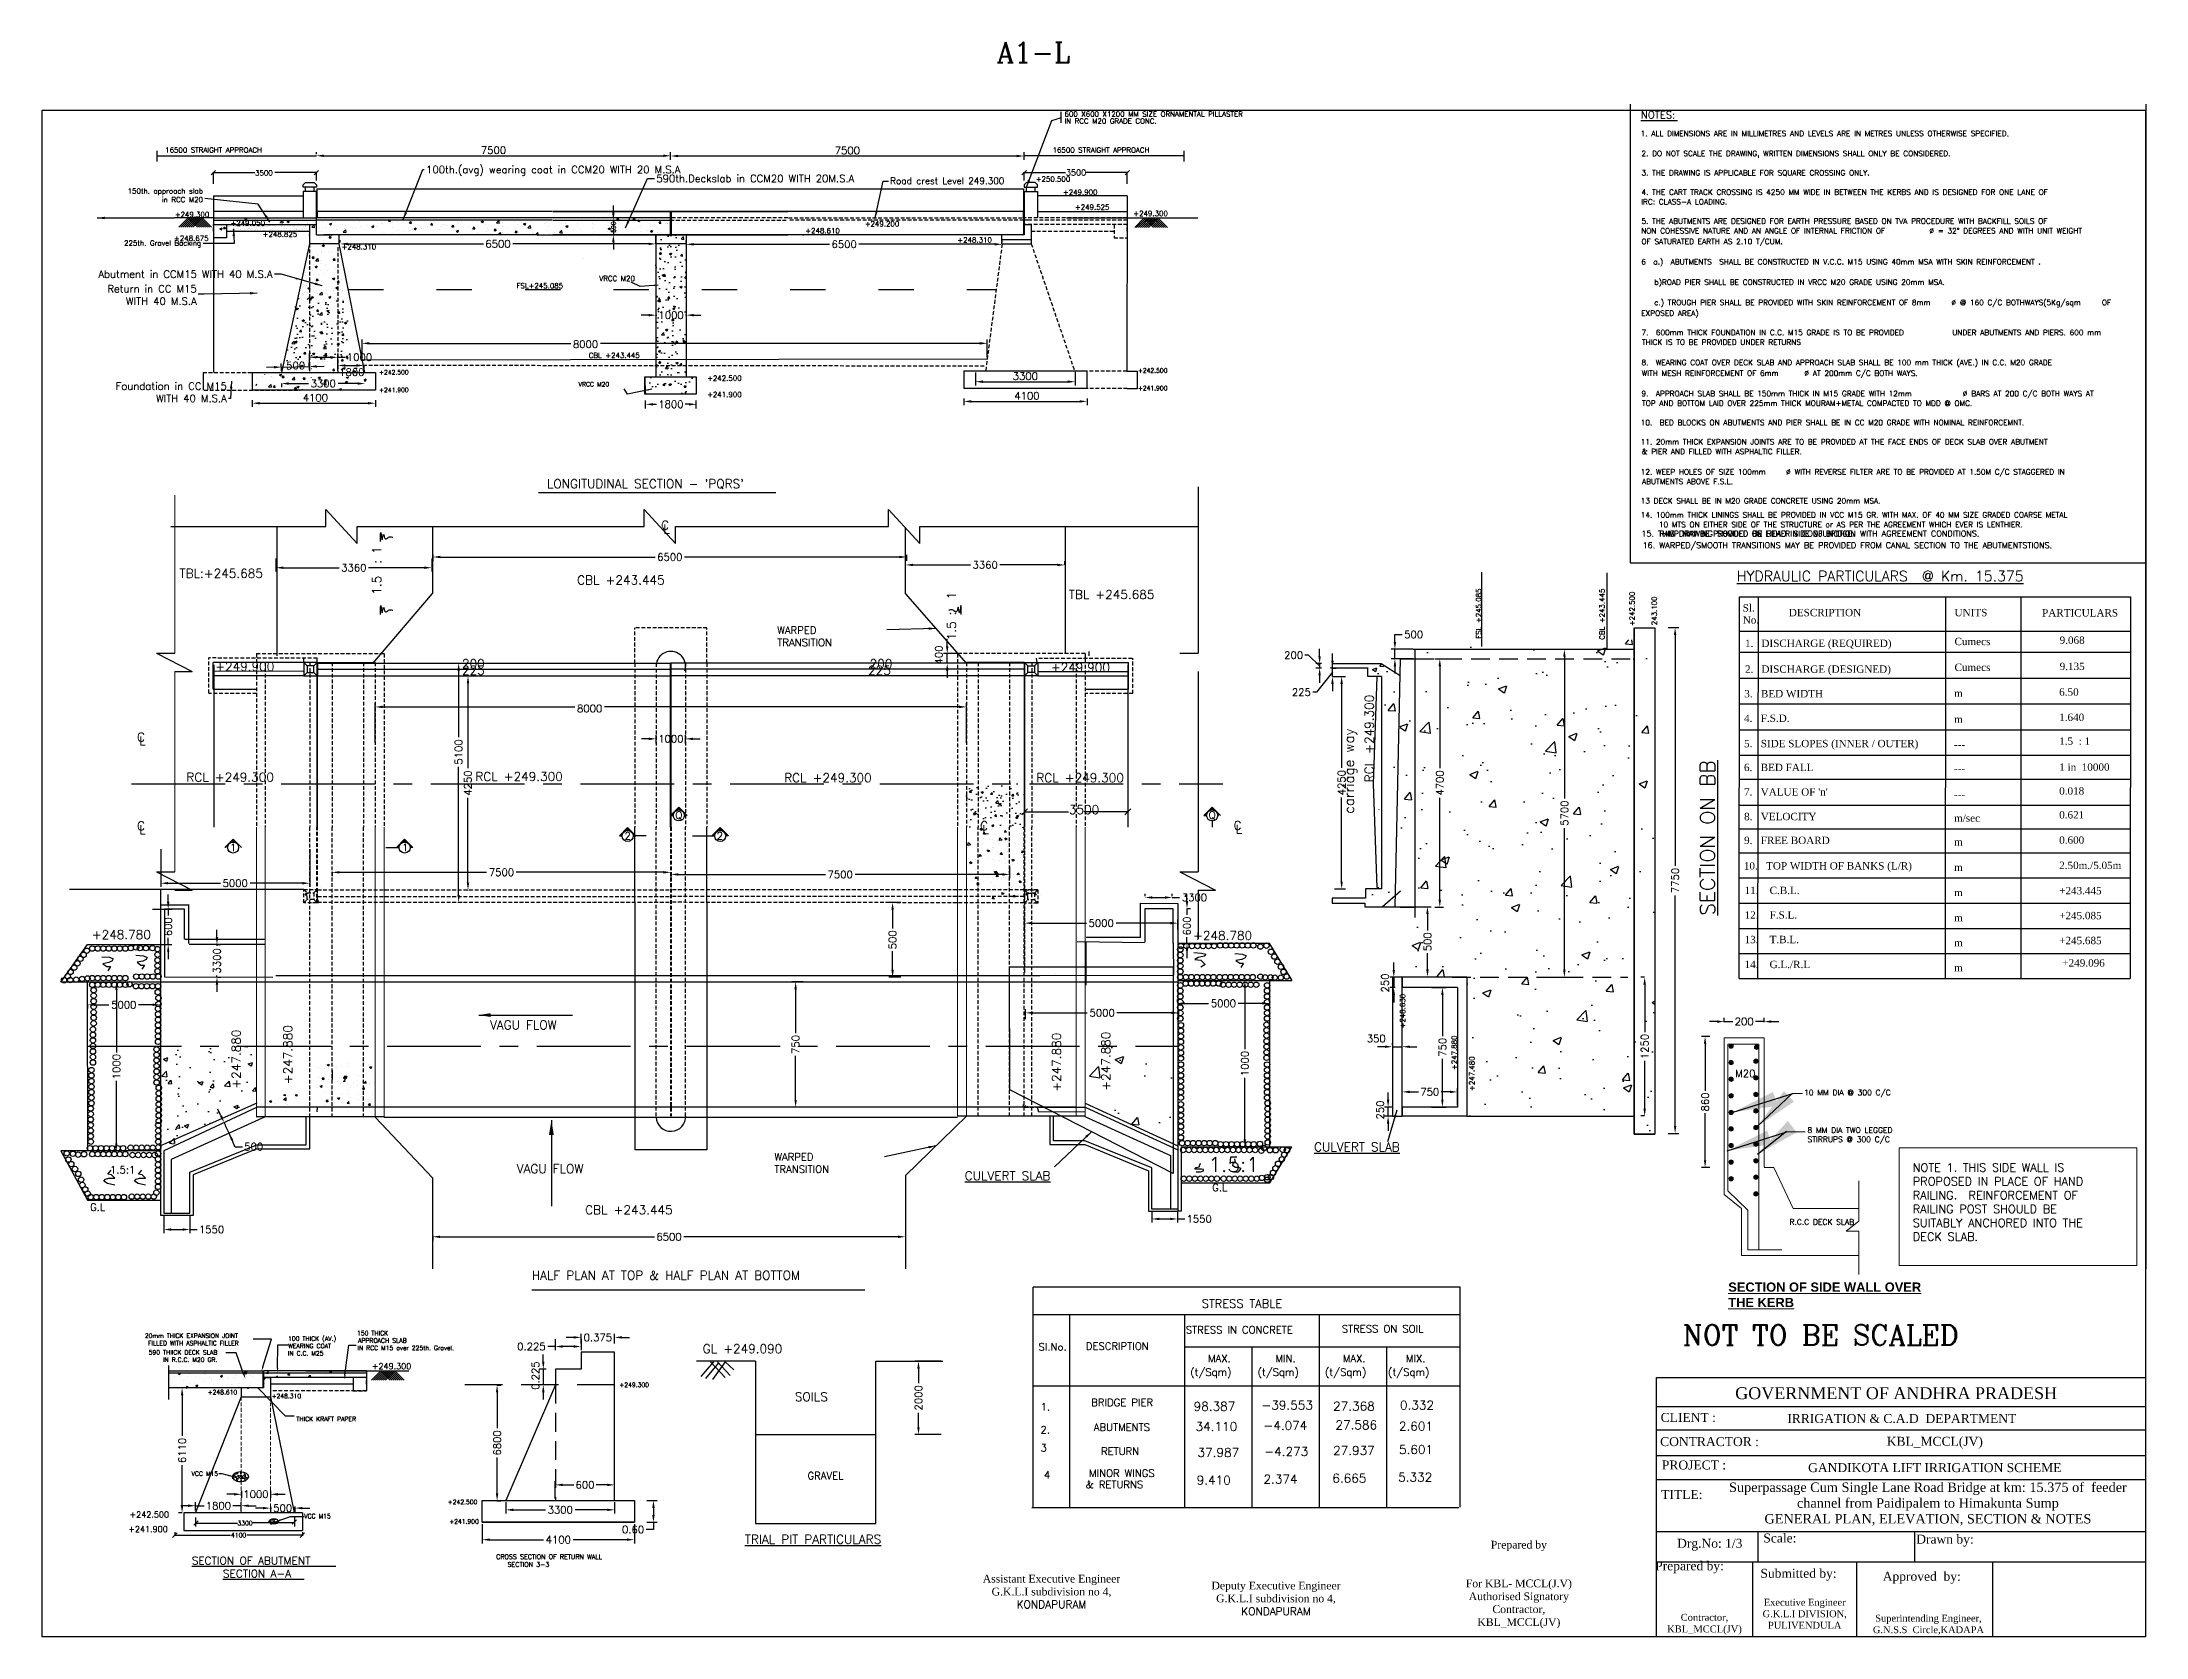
# Model space of a CAD drawing. Header units: inches. Extents: x 51530 to 52244, y 80984 to 81525.
import ezdxf
from ezdxf.enums import TextEntityAlignment as Align

# ---------------------------------------------------------------- set-up
doc = ezdxf.new("R2010")
doc.units = ezdxf.units.IN
doc.header["$MEASUREMENT"] = 0
for name, pattern in [('ACAD_ISO03W100', [30, 12, -18]), ('CENTER', [50.8, 31.75, -6.35, 6.35, -6.35]), ('DASHED2', [9.525, 6.35, -3.175])]:
    doc.linetypes.add(name, pattern=pattern)
for name, color, linetype in [('CENTER LINE', 1, 'CENTER'), ('dim', 2, 'Continuous'), ('light', 5, 'Continuous'), ('table border', 1, 'Continuous'), ('text', 6, 'Continuous')]:
    doc.layers.add(name, color=color, linetype=linetype)
doc.styles.add('RC', font='romanc.shx')
doc.styles.add('ROMAND', font='romand')
doc.styles.add('rs', font='romans.shx')
doc.styles.get("Standard").update_dxf_attribs({"font": 'romans.shx'})
doc.styles.add('TIMES', font='times.ttf')
doc.dimstyles.new('ISO-25', dxfattribs={"dimtxt": 2.5, "dimasz": 2.5, "dimexe": 1.25, "dimexo": 0.625, "dimtad": 1, "dimtxsty": 'Standard', "dimcen": 2.5, "dimadec": 0, "dimazin": 0, "dimtfac": 1, "dimtmove": 0, "dimatfit": 3, "dimfxl": 1, "dimarcsym": 0})
doc.dimstyles.get("Standard").update_dxf_attribs({"dimtxt": 1.5, "dimasz": 1.5, "dimexe": 0.18, "dimexo": 0.0625, "dimgap": 0.09, "dimtad": 0, "dimdec": 0, "dimlfac": 100, "dimzin": 0, "dimdsep": 46, "dimtxsty": 'Standard', "dimblk": 'OBLIQUE', "dimcen": 0.09, "dimadec": 0, "dimazin": 0, "dimtfac": 1, "dimtdec": 0, "dimtofl": 0, "dimtmove": 0, "dimatfit": 3, "dimfxl": 1, "dimtolj": 1, "dimtzin": 0, "dimarcsym": 0})
pattern_1 = [(50, (0.5535, 5.9866), (1.793150457, -0.156880337), [0.1875, -2.0625]), (355, (0.5535, 5.9866), (-0.346878334, 1.880480334), [0.15, -1.65]), (100.4514, (0.703, 5.9736), (1.446273454, 1.723598855), [0.159350475, -1.75285528]), (46.1842, (0.5535, 6.4866), (2.66810262, -0.413797536), [0.28125, -3.09375]), (96.6356, (0.7759, 6.4521), (2.336656764, 2.43529468), [0.23902572, -2.6292825]), (351.1842, (0.5535, 6.4866), (2.33665486, 2.4352965), [0.225, -2.475]), (21, (0.8035, 6.3616), (1.49226763, -1.006547227), [0.1875, -2.0625]), (326, (0.8035, 6.3616), (0.60828833, 1.812875113), [0.15, -1.65]), (71.4514, (0.9279, 6.2778), (2.10055657, 0.806326242), [0.159350475, -1.75285528]), (37.5, (0.5535, 5.98663), (0.0303996383, 0.8322346346), [0, -1.63, 0, -1.675, 0, -1.65625]), (7.5, (0.5535, 5.9866), (0.657673844, 0.98602928), [0, -0.955, 0, -1.5925, 0, -0.63125]), (327.5, (-0.004, 5.9866), (1.3345560904, -0.0563871793), [0, -0.625, 0, -1.95, 0, -2.5875]), (317.5, (-0.254, 5.9866), (1.457965423, 0.250262456), [0, -0.8125, 0, -1.295, 0, -1.8375])]
pattern_2 = [(50, (0, 0), (28.6904073, -2.5100854), [3, -33]), (355, (0, 0), (-5.550053, 30.087685), [2.4, -26.4]), (100.4514, (2.39, -0.21), (23.140375, 27.577582), [2.549608, -28.0456845]), (46.1842, (0, 8), (42.689642, -6.62076), [4.5, -49.5]), (96.6356, (3.557, 7.45), (37.386508, 38.964715), [3.824412, -42.06852]), (351.1842, (0, 8), (37.386478, 38.964744), [3.6, -39.6]), (21, (4, 6), (23.876282, -16.1047556), [3, -33]), (326, (4, 6), (9.732613, 29.006002), [2.4, -26.4]), (71.4514, (5.99, 4.658), (33.608905, 12.90122), [2.549608, -28.0456845]), (37.5, (0, 0), (0.4863942, 13.3157542), [0, -26.08, 0, -26.8, 0, -26.5]), (7.5, (0, 0), (10.5227815, 15.7764685), [0, -15.28, 0, -25.48, 0, -10.1]), (327.5, (-8.92, 0), (21.3528974, -0.9021949), [0, -10, 0, -31.2, 0, -41.4]), (317.5, (-12.92, 0), (23.3274468, 4.0041993), [0, -13, 0, -20.72, 0, -29.4])]
pattern_3 = [(50, (0, 0), (14.3452037, -1.2550427), [1.5, -16.5]), (355, (0, 0), (-2.7750267, 15.0438427), [1.2, -13.2]), (100.4514, (1.195, -0.105), (11.5701876, 13.7887908), [1.2748038, -14.0228422]), (46.1842, (0, 4), (21.344821, -3.3103803), [2.25, -24.75]), (96.6356, (1.779, 3.724), (18.693254, 19.4823574), [1.912206, -21.03426]), (351.1842, (0, 4), (18.693239, 19.482372), [1.8, -19.8]), (21, (2, 3), (11.938141, -8.0523778), [1.5, -16.5]), (326, (2, 3), (4.8663066, 14.503001), [1.2, -13.2]), (71.4514, (2.995, 2.329), (16.8044526, 6.45061), [1.2748038, -14.0228422]), (37.5, (0, 0), (0.2431971, 6.65787708), [0, -13.04, 0, -13.4, 0, -13.25]), (7.5, (0, 0), (5.26139075, 7.88823424), [0, -7.64, 0, -12.74, 0, -5.05]), (327.5, (-4.46, 0), (10.67644872, -0.45109743), [0, -5, 0, -15.6, 0, -20.7]), (317.5, (-6.46, 0), (11.6637234, 2.00209965), [0, -6.5, 0, -10.36, 0, -14.7])]
pattern_4 = [(50, (0, 0), (7.17260183, -0.62752135), [0.75, -8.25]), (355, (0, 0), (-1.38751334, 7.52192134), [0.6, -6.6]), (100.4514, (0.598, -0.052), (5.7850938, 6.8943954), [0.6374019, -7.0114211]), (46.1842, (0, 2), (10.6724105, -1.65519014), [1.125, -12.375]), (96.6356, (0.889, 1.862), (9.346627, 9.7411787), [0.9561029, -10.51713]), (351.1842, (0, 2), (9.3466195, 9.741186), [0.9, -9.9]), (21, (1, 1.5), (5.96907052, -4.0261889), [0.75, -8.25]), (326, (1, 1.5), (2.4331533, 7.25150045), [0.6, -6.6]), (71.4514, (1.4974, 1.1645), (8.4022263, 3.22530497), [0.6374019, -7.0114211]), (37.5, (0, 0), (0.12159855, 3.32893854), [0, -6.52, 0, -6.7, 0, -6.625]), (7.5, (0, 0), (2.63069537, 3.94411712), [0, -3.82, 0, -6.37, 0, -2.525]), (327.5, (-2.23, 0), (5.33822436, -0.22554872), [0, -2.5, 0, -7.8, 0, -10.35]), (317.5, (-3.23, 0), (5.8318617, 1.00104982), [0, -3.25, 0, -5.18, 0, -7.35])]

msp = doc.modelspace()

# ---------------------------------------------------------------- texts
at = {"style": 'RC'}
for s, p in [('A1-L', (51854.29, 81517.726)), ('NOT TO BE SCALED', (52087.17, 81082.548))]:
    msp.add_text(s, height=6.875, dxfattribs=at).set_placement(p)
at = {"color": 0}
for s, height, style, p in [('NOTES:', 2.5, 'rs', (52072.956, 81498.649)), ('1. ALL DIMENSIONS ARE IN MILLIMETRES AND LEVELS ARE IN METRES UNLESS OTHERWISE SPECIFIED.', 1.83325, 'rs', (52072.909, 81492.674)), ('2. DO NOT SCALE THE DRAWING, WRITTEN DIMENSIONS SHALL ONLY BE CONSIDERED.', 1.83325, 'rs', (52073.17, 81485.897)), ('3. THE DRAWING IS APPLICABLE FOR SQUARE CROSSING ONLY.', 1.83325, 'rs', (52073.17, 81479.341)), ('IRC: CLASS-A LOADING.', 1.83325, 'rs', (52073.083, 81469.508)), ('4. THE CART TRACK CROSSING IS 4250 MM WIDE IN BETWEEN THE KERBS AND IS DESIGNED FOR ONE LANE OF ', 1.83325, 'rs', (52073.17, 81472.786)), ('5. THE ABUTMENTS ARE DESIGNED FOR EARTH PRESSURE BASED ON TVA PROCEDURE WITH BACKFILL SOILS OF ', 1.83325, 'rs', (52073.17, 81462.953)), ('NON COHESSIVE NATURE AND AN ANGLE OF INTERNAL FRICTION OF ', 1.83325, 'rs', (52073.083, 81459.675)), ('OF SATURATED EARTH AS 2.10 T/CUM.', 1.83325, 'rs', (52073.17, 81456.048)), ('∅', 1.833, 'rs', (52170.857, 81459.675)), (' = 32° DEGREES AND WITH UNIT WEIGHT ', 1.83325, 'rs', (52172.515, 81459.675)), ('6  a.)  ABUTMENTS  SHALL BE CONSTRUCTED IN V.C.C. M15 USING 40mm MSA WITH SKIN REINFORCEMENT .', 1.83325, 'rs', (52073.083, 81449.144)), ('   b)ROAD PIER SHALL BE CONSTRUCTED IN VRCC M20 GRADE USING 20mm MSA.', 1.83325, 'rs', (52073.432, 81442.239)), ('   c.) TROUGH PIER SHALL BE PROVIDED WITH SKIN REINFORCEMENT OF 8mm', 1.83325, 'rs', (52073.432, 81435.335)), ('∅', 1.833, 'rs', (52178.364, 81435.335)), (' @ 160 C/C BOTHWAYS(5Kg/sqm', 1.83325, 'rs', (52180.023, 81435.335)), ('OF ', 1.8333, 'rs', (52229.449, 81435.335)), ('EXPOSED AREA)', 1.83325, 'rs', (52073.083, 81431.708)), ('7.  600mm THICK FOUNDATION IN C.C. M15 GRADE IS TO BE PROVIDED', 1.83325, 'rs', (52073.17, 81425.153)), ('THICK IS TO BE PROVIDED UNDER RETURNS', 1.83325, 'rs', (52073.345, 81421.875)), (' UNDER ABUTMENTS AND PIERS. 600 mm ', 1.83325, 'rs', (52177.404, 81425.153)), ('+242.500', 1.5, 'rs', (51902.24, 81412.444)), ('8.  WEARING COAT OVER DECK SLAB AND APPROACH SLAB SHALL BE 100 mm THICK (AVE.) IN C.C. M20 GRADE ', 1.83325, 'rs', (52073.17, 81414.97)), ('+242.500', 1.5, 'rs', (51644.66, 81411.831)), ('+241.900', 1.5, 'rs', (51644.66, 81405.831)), ('+241.900', 1.5, 'rs', (51902.24, 81406.444)), ('WITH MESH REINFORCEMENT OF 6mm ', 1.83325, 'rs', (52073.258, 81411.344)), ('∅', 1.833, 'rs', (52128.43, 81411.344)), (' AT 200mm C/C BOTH WAYS.', 1.83325, 'rs', (52130.089, 81411.344)), (' BARS AT 200 C/C BOTH WAYS AT ', 1.83325, 'rs', (52183.864, 81404.439)), ('9.  APPROACH SLAB SHALL BE 150mm THICK IN M15 GRADE WITH 12mm ', 1.83325, 'rs', (52073.17, 81404.439)), ('TOP AND BOTTOM LAID OVER 225mm THICK MOURAM+METAL COMPACTED TO MDD @ OMC.', 1.83325, 'rs', (52073.345, 81401.161)), ('∅', 1.833, 'rs', (52182.205, 81404.439)), ('10.  BED BLOCKS ON ABUTMENTS AND PIER SHALL BE IN CC M20 GRADE WITH NOMINAL REINFORCEMNT.', 1.83325, 'rs', (52072.909, 81394.606)), ('11. 20mm THICK EXPANSION JOINTS ARE TO BE PROVIDED AT THE FACE ENDS OF DECK SLAB OVER ABUTMENT ', 1.83325, 'rs', (52072.909, 81388.051)), ('& PIER AND FILLED WITH ASPHALTIC FILLER.', 1.83325, 'rs', (52073.17, 81384.773)), ('12. WEEP HOLES OF SIZE 100mm', 1.83325, 'rs', (52072.909, 81377.868)), ('∅', 1.833, 'rs', (52122.232, 81377.868)), (' WITH REVERSE FILTER ARE TO BE PROVIDED AT 1.50M C/C STAGGERED IN ', 1.83325, 'rs', (52123.89, 81377.868)), ("LONGITUDINAL SECTION - 'PQRS'", 3, 'RC', (51701.643, 81373.275)), ('ABUTMENTS ABOVE F.S.L.', 1.83325, 'rs', (52073.345, 81374.591)), ('13 DECK SHALL BE IN M20 GRADE CONCRETE USING 20mm MSA.', 1.83325, 'rs', (52072.909, 81368.035)), ('14. 100mm THICK LININGS SHALL BE PROVIDED IN VCC M15 GR. WITH MAX. OF 40 MM SIZE GRADED COARSE METAL', 1.83325, 'rs', (52072.909, 81363.275)), ('10 MTS ON EITHER SIDE OF THE STRUCTURE or AS PER THE AGREEMENT WHICH EVER IS LENTHIER.', 1.83325, 'rs', (52079.078, 81359.998)), ('%%UHYDRAULIC PARTICULARS  @ Km. 15.375', 3.5, 'ROMAND', (52105.523, 81341.665)), ('No.', 2.5, 'TIMES', (52107.547, 81327.318)), ('Sl.', 2.5, 'TIMES', (52107.547, 81331.399)), ('DESCRIPTION', 2.5, 'TIMES', (52123.197, 81329.812)), ('UNITS', 2.5, 'TIMES', (52179.446, 81329.812)), ('PARTICULARS', 2.5, 'TIMES', (52209.164, 81329.72)), ('Cumecs', 2.5, 'TIMES', (52179.446, 81320.01)), ('9.068', 2.5, 'TIMES', (52215.126, 81320.445)), ('Cumecs', 2.5, 'TIMES', (52179.446, 81311.248)), ('9.135', 2.5, 'TIMES', (52215.126, 81311.556)), ('m', 2.5, 'TIMES', (52179.292, 81302.486)), ('6.50', 2.5, 'TIMES', (52214.973, 81302.861)), ('m', 2.5, 'TIMES', (52179.292, 81293.664)), ('1.640', 2.5, 'TIMES', (52214.973, 81294.284)), ('---', 2.5, 'TIMES', (52179.292, 81285.087)), ('1.5  : 1', 2.5, 'TIMES', (52214.973, 81286.198)), ('---', 2.5, 'TIMES', (52179.292, 81277)), ('1 in  10000', 2.5, 'TIMES', (52214.973, 81277.376)), ('0.018', 2.5, 'TIMES', (52214.973, 81269.289)), ('---', 2.5, 'TIMES', (52179.292, 81268.178)), ('m/sec', 2.5, 'TIMES', (52179.292, 81260.091)), ('0.621', 2.5, 'TIMES', (52214.973, 81261.202)), ('m', 2.5, 'TIMES', (52179.292, 81252.005)), ('0.600', 2.5, 'TIMES', (52214.973, 81252.625)), ('m', 2.5, 'TIMES', (52179.292, 81243.428)), ('2.50m./5.05m', 2.5, 'TIMES', (52214.973, 81244.048)), ('m', 2.5, 'TIMES', (52179.292, 81234.851)), ('+243.445', 2.5, 'TIMES', (52214.973, 81235.472)), ('m', 2.5, 'TIMES', (52179.292, 81226.274)), ('+245.085', 2.5, 'TIMES', (52214.973, 81227.011)), ('+245.685', 2.5, 'TIMES', (52214.973, 81218.55)), ('m', 2.5, 'TIMES', (52179.292, 81217.813)), ('m', 2.5, 'TIMES', (52179.292, 81209.353)), ('HALF PLAN AT TOP & HALF PLAN AT BOTTOM', 3, 'RC', (51696.51, 81104.726)), ('STRESS TABLE', 2.85714, 'RC', (51923.917, 81095.196)), ('20mm THICK EXPANSION JOINT', 1.5, 'rs', (51565.142, 81084.944)), ('100 THICK (AV.)', 1.5, 'rs', (51613.766, 81083.981)), ('150 THICK', 1.5, 'rs', (51637.177, 81085.837)), ('STRESS IN CONCRETE', 2.5, 'RC', (51918.505, 81086.441)), ('STRESS ON SOIL', 2.5, 'RC', (51971.432, 81086.805)), ('FILLED WITH ASPHALTIC FILLER', 1.5, 'rs', (51566.213, 81082.444)), ('590 THIICK DECK SLAB', 1.5, 'rs', (51566.45, 81079.319)), ('IN R.C.C. M20 GR.', 1.5, 'rs', (51571.307, 81076.819)), ('IN C.C. M25', 1.5, 'rs', (51613.694, 81078.981)), ('WEARING COAT', 1.5, 'rs', (51613.837, 81081.481)), ('IN RCC M15 over 225th. Gravel.', 1.5, 'rs', (51637.319, 81080.837)), ('APPROACH SLAB', 1.5, 'rs', (51637.534, 81083.337)), ('Sl.No.', 2.5, 'RC', (51868.518, 81080.66)), ('DESCRIPTION', 2.5, 'RC', (51884.564, 81080.923)), ('   MAX. ', 2.5, 'RC', (51920.461, 81076.759)), ('   MIN. ', 2.5, 'RC', (51943.331, 81076.759)), ('   MAX. ', 2.5, 'RC', (51966.202, 81076.759)), ('   MIX. ', 2.5, 'RC', (51987.63, 81076.759)), ('(t/Sqm)', 2.5, 'RC', (51919.985, 81072.116)), ('(t/Sqm)', 2.5, 'RC', (51942.855, 81072.116)), ('(t/Sqm)', 2.5, 'RC', (51965.725, 81072.116)), ('(t/Sqm)', 2.5, 'RC', (51987.154, 81072.116)), ('BRIDGE PIER', 2.5, 'RC', (51886.409, 81061.821)), ('THICK KRAFT PAPER', 1.5, 'rs', (51616.61, 81056.717)), ('1.', 2.5, 'RC', (51869.185, 81060.386)), ('2.', 2.5, 'RC', (51869.185, 81052.585)), ('ABUTMENTS', 2.5, 'RC', (51887.257, 81053.433)), ('3', 2.5, 'RC', (51869.185, 81046.446)), ('RETURN', 2.5, 'RC', (51889.715, 81045.266)), ('4', 2.5, 'RC', (51870.351, 81037.219)), ('& RETURNS', 2.5, 'RC', (51884.455, 81033.962)), ('MINOR WINGS', 2.5, 'RC', (51885.648, 81037.828)), ('SECTION OF ABUTMENT', 2.625, 'RC', (51581.059, 81008.075)), ('CROSS SECTION OF RETURN WALL', 1.575, 'RC', (51684.399, 81009.948)), ('SECTION 3-3', 1.575, 'RC', (51688.261, 81007.323)), ('SECTION A-A', 2.625, 'RC', (51591.622, 81003.7))]:
    msp.add_text(s, height=height, dxfattribs=dict(at, style=style)).set_placement(p)
for s, height, p in [('3500', 2, (51877.801, 81479.328)), ('200', 3, (51672.796, 81312.211)), ('200', 3, (51811.178, 81312.211)), ('225', 3, (51672.808, 81309.964)), ('225', 3, (51810.666, 81309.964)), ('3500', 3, (51878.807, 81262.712))]:
    msp.add_text(s, height=height, dxfattribs=at).set_placement(p)
for s, p in [('1.5  : 1', (51645.359, 81337.088)), ('1.5 :  1', (51840.481, 81321.646))]:
    msp.add_text(s, height=3, rotation=90, dxfattribs=at).set_placement(p)
at = {"color": 0, "linetype": 'ByBlock', "style": 'TIMES'}
for s, p in [('1. ', (52108.33, 81319.38)), ('DISCHARGE (REQUIRED)', (52113.896, 81319.38)), ('2.', (52108.33, 81310.618)), ('DISCHARGE (DESIGNED)', (52113.896, 81310.618)), ('3.   BED WIDTH', (52108.069, 81302.284)), ('4.   F.S.D.', (52107.998, 81293.951)), ('5.   SIDE SLOPES (INNER / OUTER)', (52107.998, 81285.374)), ('6.   BED FALL', (52107.971, 81277.284)), ("7.   VALUE OF 'n'", (52107.989, 81268.951)), ('8.   VELOCITY', (52108.011, 81260.618)), ('9.   FREE BOARD', (52108.011, 81252.531)), ('10.   TOP WIDTH OF BANKS (L/R)', (52107.924, 81243.889)), ('11.    C.B.L.', (52108.177, 81235.555)), ('12.    F.S.L.', (52108.177, 81227.221)), ('13.    T.B.L.', (52108.177, 81218.888)), ('14.    G.L./R.L', (52108.177, 81210.427)), ('+249.096', (52216.057, 81210.952))]:
    msp.add_text(s, height=2.5, dxfattribs=at).set_placement(p)
at = {"color": 0, "linetype": 'DASHED2', "ltscale": 0.2, "style": 'rs'}
for s, height, p in [('+249.300', 2, (51642.223, 81074.36)), ('+249.300', 1.5, (51726.246, 81068.296)), ('+242.500', 1.5, (51667.989, 81028.556)), ('+241.900', 2, (51559.541, 81019.118)), ('+242.500', 2, (51559.981, 81024.04)), ('+241.900', 1.5, (51668.474, 81021.924))]:
    msp.add_text(s, height=height, dxfattribs=at).set_placement(p)
at = {"color": 0}
for s, insert, char_height, attachment_point in [('100th.(avg) wearing coat in CCM20 WITH 20 M.S.A', (51660.615, 81482.583), 2.5, 1), ('590th.Deckslab in CCM20 WITH 20M.S.A', (51738.77, 81479.563), 2.5, 1), ('Road crest Level 249.300', (51818.158, 81478.64), 2.2, 1), ('Abutment in CCM15 WITH 40 M.S.A', (51608.503, 81444.645), 2.5, 9), ('Return in CC M15 \\PWITH 40 M.S.A', (51582.755, 81435.474), 2.5, 9), ('Foundation in CC M15\\PWITH 40 M.S.A', (51592.954, 81402.48), 2.5, 9), ('{\\fTimes New Roman|b0|i0|c0|p18;GOVERNMENT OF ANDHRA PRADESH}', (52159.628, 81066.175), 4.05, 5), ('{\\fTimes New Roman|b0|i0|c0|p18;CLIENT :}', (52089.059, 81057.959), 3.0375, 5), ('{\\fTimes New Roman|b0|i0|c0|p18;IRRIGATION & C.A.D  DEPARTMENT}', (52161.537, 81057.597), 3.0375, 5), ('{\\fTimes New Roman|b0|i0|c0|p18;CONTRACTOR :}', (52096.278, 81049.761), 3.0375, 5), ('{\\fTimes New Roman|b0|i0|c0|p18;KBL_MCCL(JV)}', (52172.746, 81049.4), 3.0375, 5), ('{\\fTimes New Roman|b0|i0|c0|p18;PROJECT :}', (52090.993, 81041.833), 3.0375, 5), ('{\\fTimes New Roman|b0|i0|c0|p18;GANDIKOTA LIFT IRRIGATION SCHEME}', (52172.746, 81040.942), 3.0375, 5), ('{\\fTimes New Roman|b0|i0|c0|p18;Superpassage Cum Single Lane Road Bridge at km: 15.375 of  feeder \\Pchannel from Paidipalem to Himakunta Sump\\PGENERAL PLAN, ELEVATION, SECTION & NOTES}', (52170.404, 81028.587), 3.20625, 5), ('{\\fTimes New Roman|b0|i0|c0|p18;TITLE:}', (52086.876, 81031.809), 3.0375, 5), ('3300', (51599.137, 81022.143), 1.5, 5), ('{\\fTimes New Roman|b0|i0|c0|p18;Prepared by\\P\\P\\PFor KBL- MCCL(J.V)\\PAuthorised Signatory\\PContractor,\\PKBL_MCCL(JV)}', (52031.554, 81001.263), 2.625, 5), ('{\\fTimes New Roman|b0|i0|c0|p18;Drg.No: 1/3}', (52096.347, 81014.795), 3.0375, 5), ('{\\fTimes New Roman|b0|i0|c0|p18;Scale:}', (52120.151, 81017.051), 3.0375, 5), ('{\\fTimes New Roman|b0|i0|c0|p18;Drawn by:}', (52176.196, 81016.197), 3.0375, 5), ('{\\fTimes New Roman|b0|i0|c0|p18;Prepared by:}', (52089.493, 81007.142), 3.0375, 5), ('{\\fTimes New Roman|b0|i0|c0|p18;\\PSubmitted by:}', (52126.481, 81007.142), 3.0375, 5), ('{\\fTimes New Roman|b0|i0|c0|p18;\\PAssistant Executive Engineer\\PG.K.L.I subdivision no 4,\\P}KONDAPURAM', (51872.907, 81001.098), 2.625, 5), ('{\\fTimes New Roman|b0|i0|c0|p18;\\PDeputy Executive Engineer\\PG.K.L.I subdivision no 4,\\P}KONDAPURAM', (51949.116, 80998.772), 2.625, 5), ('{\\fTimes New Roman|b0|i0|c0|p18;Approved  by:}', (52168.319, 81003.583), 3.0375, 5), ('{\\fTimes New Roman|b0|i0|c0|p18;Executive Engineer\\PG.K.L.I DIVISION,\\PPULIVENDULA}', (52128.585, 80991.353), 2.34, 5), ('{\\fTimes New Roman|b0|i0|c0|p18;\\PContractor,\\PKBL_MCCL(JV)}', (52094.556, 80989.792), 2.3625, 5), ('{\\fTimes New Roman|b0|i0|c0|p18;Superintending Engineer,\\PG.N.S.S  Circle,KADAPA}', (52170.593, 80987.651), 2.34, 5)]:
    msp.add_mtext(s, dxfattribs=dict(at, insert=insert, char_height=char_height, attachment_point=attachment_point))
at = {"attachment_point": 1, "style": 'rs'}
for s, insert, char_height, width in [('{\\H0.4x;15. THIS DRAWING SHOULD BE READ IN CONJUNCTION WITH AGREEMENT CONDITIONS.} ', (52073.126, 81358.834), 5, 169.46651), ('{\\H0.4x;16. WARPED/SMOOTH TRANSITIONS MAY BE PROVIDED FROM CANAL SECTION TO THE ABUTMENTSTIONS.} ', (52073.545, 81354.874), 5, 169.46651), ('{\\LCULVERT SLAB}', (51962.058, 81151.245), 3, 82.70764), ('1.5:1', (51553.336, 81143.283), 2.5, 11.09931), ('1.5:1', (51926.19, 81146.273), 5, 6.03488), ('{\\LCULVERT SLAB}', (51843.465, 81141.483), 3, 82.70764), ('G.L', (51927.454, 81137.257), 2.5, 22.22191), ('G.L', (51546.552, 81130.601), 2.5, 22.22191), ('GL +249.090', (51754.515, 81082.808), 3, 30.63841), ('SOILS', (51785.797, 81066.507), 3, 22.539), ('{\\H0.6x;98.387}', (51921.154, 81063.259), 5, 18.41122), ('{\\H0.6x;-39.553}', (51944.168, 81063.661), 5, 18.41122), ('{\\H0.6x;-4.074}', (51944.825, 81056.764), 5, 18.41122), ('{\\H0.6x;27.368}', (51968.497, 81063.332), 5, 18.41122), ('{\\H0.6x;27.586}', (51969.283, 81056.951), 5, 18.41122), ('{\\H0.6x;0.332}', (51991.182, 81063.661), 5, 18.41122), ('{\\H0.6x;34.110}', (51921.811, 81056.435), 5, 18.41122), ('{\\H0.6x;2.601}', (51990.833, 81056.516), 5, 18.41122), ('{\\H0.6x;37.987}', (51922.469, 81047.617), 5, 18.41122), ('{\\H0.6x;-4.273}', (51945.154, 81047.945), 5, 18.41122), ('{\\H0.6x;27.937}', (51968.497, 81048.274), 5, 18.41122), ('{\\H0.6x;5.601}', (51990.853, 81048.602), 5, 18.41122), ('GRAVEL', (51790.099, 81039.483), 2.5, 29.33526), ('{\\H0.6x;9.410}', (51922.196, 81038.225), 5, 18.41122), ('{\\H0.6x;2.374}', (51944.881, 81038.553), 5, 18.41122), ('{\\H0.6x;6.665}', (51968.224, 81038.882), 5, 18.41122), ('{\\H0.6x;5.332}', (51990.581, 81039.21), 5, 18.41122), ('{\\LTRIAL PIT PARTICULARS}', (51768.819, 81018.165), 3, 82.70764)]:
    msp.add_mtext(s, dxfattribs=dict(at, insert=insert, char_height=char_height, width=width))
at = {"color": 0, "insert": (52079.285, 81358.741), "char_height": 1.83325, "width": 168.67183, "attachment_point": 1, "style": 'rs'}
msp.add_mtext('RAMP MAY BE PROVIDED ON EITHER SIDE OF BRIDGE.', dxfattribs=at)
at = {"char_height": 2.5, "width": 0.2, "attachment_point": 1}
for insert in [(51779.842, 81326.33), (51778.853, 81147.632)]:
    msp.add_mtext('WARPED TRANSITION', dxfattribs=dict(at, insert=insert))
at = {"attachment_point": 1, "rotation": 90, "style": 'rs'}
for s, insert, char_height, width in [('carriage way', (51972.183, 81262.768), 3.375, 37.25196), ('{\\LSECTION ON BB}', (52093.095, 81228.266), 5, 91.60146)]:
    msp.add_mtext(s, dxfattribs=dict(at, insert=insert, char_height=char_height, width=width))
at = {"lineweight": 15, "attachment_point": 1, "style": 'rs'}
for s, insert, char_height, width in [('M20', (52104.995, 81175.957), 2.5, 7.98106), ('10 MM DIA @ 300 C/C', (52128.381, 81169.169), 1.875, 51.80707), ('8 MM DIA TWO LEGGED \\PSTIRRUPS @ 300 C/C', (52129.522, 81156.397), 1.875, 51.80707), ('NOTE 1. THIS SIDE WALL IS PROPOSED IN PLACE OF HAND RAILING.  REINFORCEMENT OF RAILING POST SHOULD BE SUITABLY ANCHORED INTO THE  DECK SLAB.', (52165.266, 81144.167), 2.8125, 70.99877), ('R.C.C DECK SLAB', (52123.449, 81125.24), 1.875, 23.4818), ('{\\fSansSerif|b1|i0|c2|p2;\\LSECTION OF SIDE WALL OVER THE KERB}', (52102.64, 81103.779), 3.125, 73.91928)]:
    msp.add_mtext(s, dxfattribs=dict(at, insert=insert, char_height=char_height, width=width))
at = {"color": 0, "style": 'RC'}
for tag, p in [('Q', (51746.409, 81262.225)), ('Q', (51927.445, 81262.225)), ('1', (51595.106, 81251.342)), ('1', (51653.484, 81251.342)), ('2', (51729.035, 81255.275)), ('2', (51760.31, 81255.275))]:
    msp.add_attdef(tag, text='A', height=2.5, dxfattribs=at).set_placement(p, align=Align.MIDDLE)
at = {"layer": 'dim', "color": 0, "style": 'rs'}
for s, p in [('+248.610', (51586.459, 81065.819)), ('+248.310', (51608.169, 81064.505))]:
    msp.add_text(s, height=1.5, dxfattribs=at).set_placement(p)
at = {"layer": 'dim', "color": 0, "insert": (51589.994, 81038.18), "char_height": 1.5, "attachment_point": 9, "style": 'rs'}
msp.add_mtext('VCC M15', dxfattribs=at)
at = {"layer": 'text', "color": 0, "style": 'rs'}
for s, height, p in [('600 X600 X1200 MM SIZE ORNAMENTAL PILLASTER', 1.75, (51877.322, 81499.314)), ('IN RCC M20 GRADE CONC.', 1.75, (51877.322, 81496.957)), ('16500 STRAIGHT APPROACH', 1.75, (51572.038, 81487.112)), ('16500 STRAIGHT APPROACH', 1.75, (51873.278, 81487.112)), ('3500', 1.75, (51602.561, 81479.328)), ('+250.500', 1.75, (51867.577, 81477.274)), ('+249.900', 1.75, (51876.813, 81472.773)), ('+249.300', 1.75, (51575.318, 81465.224)), ('+249.050', 1.75, (51594.228, 81462.287)), ('+249.200', 1.75, (51809.537, 81462.056)), ('+249.525', 1.75, (51880.898, 81467.729)), ('+249.300', 1.75, (51900.712, 81465.577)), ('+248.675', 1.75, (51575.075, 81457.152)), ('+248.825', 1.75, (51605.161, 81458.519)), ('+248.610', 1.75, (51789.35, 81459.742)), ('+248.310', 1.75, (51840.969, 81456.593)), ('+248.310', 1.75, (51631.946, 81454.29)), (' FSL+245.085', 1.75, (51690.087, 81441.062)), ('CBL +243.445', 1.75, (51715.834, 81417.435)), ('+242.500', 1.75, (51756.02, 81409.684)), ('+241.900', 1.75, (51756.02, 81404.169)), ('C', 3, (51740.41, 81359.215)), ('L', 3, (51741.145, 81357.929)), ('TBL:+245.685', 3, (51576.927, 81342.852)), ('CBL +243.445', 3, (51711.884, 81340.587)), ('TBL +245.685', 3, (51878.784, 81335.688)), ('+249.900', 3, (51589.021, 81311.273)), ('+249.900', 3, (51872.692, 81310.969)), ('C', 3, (51562.513, 81287.308)), ('L', 3, (51563.248, 81286.022)), ('RCL +249.300', 3, (51579.248, 81273.706)), ('RCL +249.300', 3, (51677.316, 81273.934)), ('RCL +249.300', 3, (51782.17, 81273.522)), ('RCL +249.300', 3, (51867.768, 81273.522)), ('C', 3, (51562.513, 81257.2)), ('L', 3, (51563.248, 81255.915)), ('C', 3, (51848.691, 81257.248)), ('L', 3, (51849.426, 81255.962)), ('C', 3, (51934.703, 81257.337)), ('L', 3, (51935.438, 81256.052)), (' +248.780', 3, (51545.074, 81220.285)), (' +248.780', 3, (51918.89, 81219.98)), ('VAGU FLOW', 3, (51682.317, 81189.655)), ('VAGU FLOW', 3, (51691.394, 81140.879)), ('CBL +243.445', 3, (51714.614, 81126.912))]:
    msp.add_text(s, height=height, dxfattribs=at).set_placement(p)
for s, height, p in [('FSL +245.085', 1.75, (52018.768, 81322.181)), ('CBL +243.445', 1.75, (52060.672, 81321.843)), ('+242.500', 1.75, (52070.858, 81326.475)), ('243.100', 1.75, (52078.397, 81326.763)), ('RCL +249.300', 3, (51982.281, 81273.479)), (' +248.630', 1.75, (51992.986, 81188.782)), (' +247.880', 3, (51597.618, 81167.464)), (' +247.880', 3, (51615.185, 81168.977)), (' +247.880', 3, (51876.111, 81166.403)), (' +247.880', 3, (51892.848, 81166.762)), (' +247.880', 1.75, (52010.511, 81174.668)), ('+247.480', 1.75, (52016.481, 81168.772))]:
    msp.add_text(s, height=height, rotation=90, dxfattribs=at).set_placement(p)
for s, insert, char_height, attachment_point in [('150th. approach slab\\Pin RCC M20', (51584.877, 81470.28), 1.75, 9), ('225th. Gravel Backing', (51584.264, 81454.967), 1.75, 9), ('VRCC M20', (51719.414, 81443.549), 1.75, 7), ('VRCC M20', (51712.389, 81407.772), 1.5, 7), ('VCC M15', (51619.235, 81023.75), 1.5, 7)]:
    msp.add_mtext(s, dxfattribs=dict(at, insert=insert, char_height=char_height, attachment_point=attachment_point))

# ---------------------------------------------------------------- blocks, each defined once
blk = doc.blocks.new('_Oblique')
at = {"color": 0, "linetype": 'ByBlock', "lineweight": -2}
blk.add_line((-0.5, -0.5), (0.5, 0.5), dxfattribs=at)
blk = doc.blocks.new('A$C7B711A8C')
at = {"color": 254}
for p, q in [((-3.18, -3.18), (0, 0)), ((-2.51, -3.18), (0.67, 0)), ((-1.83, -3.18), (1.35, 0)), ((-1.16, -3.18), (2.02, 0)), ((-0.48, -3.18), (2.7, 0)), ((0, 0), (3.18, -3.18)), ((0.19, -3.18), (3.37, 0)), ((0.67, 0), (3.86, -3.18)), ((0.87, -3.18), (4.05, 0)), ((1.35, 0), (4.53, -3.18)), ((1.54, -3.18), (4.72, 0)), ((2.02, 0), (5.21, -3.18)), ((2.7, 0), (5.88, -3.18)), ((3.37, 0), (6.56, -3.18)), ((4.05, 0), (7.23, -3.18)), ((4.72, 0), (7.91, -3.18))]:
    blk.add_line(p, q, dxfattribs=at)
blk = doc.blocks.new('*D203')
at = {"layer": 'text', "color": 0, "lineweight": -2, "transparency": 16777216}
for p, q in [((51623.39, 81486.63), (51623.39, 81487.28)), ((51625.89, 81486.03), (51741.11, 81486.03)), ((51743.61, 81486.62), (51743.61, 81487.28))]:
    blk.add_line(p, q, dxfattribs=at)
at = {"layer": 'text', "color": 0, "transparency": 16777216}
for points in [[(51625.89, 81486.45), (51625.89, 81485.62), (51623.39, 81486.03)], [(51741.11, 81486.45), (51741.11, 81485.62), (51743.61, 81486.03)]]:
    blk.add_solid(points, dxfattribs=at)
at = {"layer": 'text', "color": 0, "transparency": 16777216, "insert": (51683.5, 81487.91), "char_height": 2.5, "attachment_point": 5}
blk.add_mtext('7500', dxfattribs=at)
blk = doc.blocks.new('*D204')
at = {"color": 0, "lineweight": -2, "transparency": 16777216}
for p, q in [((51743.61, 81484.62), (51743.61, 81487.21)), ((51746.11, 81485.96), (51861.1, 81485.96)), ((51863.6, 81484.62), (51863.6, 81487.21))]:
    blk.add_line(p, q, dxfattribs=at)
at = {"color": 0, "transparency": 16777216}
for points in [[(51746.11, 81486.37), (51746.11, 81485.54), (51743.61, 81485.96)], [(51861.1, 81486.37), (51861.1, 81485.54), (51863.6, 81485.96)]]:
    blk.add_solid(points, dxfattribs=at)
at = {"color": 0, "transparency": 16777216, "insert": (51803.61, 81487.83), "char_height": 2.5, "attachment_point": 5}
blk.add_mtext('7500', dxfattribs=at)
blk = doc.blocks.new('*D205')
at = {"layer": 'text', "color": 0, "lineweight": -2, "transparency": 16777216}
for p, q in [((51748.9, 81456.63), (51748.9, 81457.25)), ((51856.12, 81456.63), (51856.12, 81457.25)), ((51751.4, 81456), (51797.54, 81456)), ((51853.62, 81456), (51807.48, 81456))]:
    blk.add_line(p, q, dxfattribs=at)
at = {"layer": 'text', "color": 0, "transparency": 16777216}
for points in [[(51751.4, 81456.42), (51751.4, 81455.59), (51748.9, 81456)], [(51853.62, 81456.42), (51853.62, 81455.59), (51856.12, 81456)]]:
    blk.add_solid(points, dxfattribs=at)
at = {"layer": 'text', "color": 0, "transparency": 16777216, "insert": (51802.51, 81456), "char_height": 2.5, "attachment_point": 5}
blk.add_mtext('6500', dxfattribs=at)
blk = doc.blocks.new('*D206')
at = {"color": 0, "lineweight": -2, "transparency": 16777216}
for p, q in [((51601.6, 81403.1), (51601.6, 81400.83)), ((51604.1, 81402.08), (51640.9, 81402.08)), ((51643.4, 81403.1), (51643.4, 81400.83))]:
    blk.add_line(p, q, dxfattribs=at)
at = {"color": 0, "transparency": 16777216}
for points in [[(51604.1, 81402.5), (51604.1, 81401.67), (51601.6, 81402.08)], [(51640.9, 81402.5), (51640.9, 81401.67), (51643.4, 81402.08)]]:
    blk.add_solid(points, dxfattribs=at)
at = {"color": 0, "transparency": 16777216, "insert": (51623.03, 81403.96), "char_height": 2.5, "attachment_point": 5}
blk.add_mtext('4100', dxfattribs=at)
blk = doc.blocks.new('*D207')
at = {"color": 0, "lineweight": -2, "transparency": 16777216}
for p, q in [((51843.16, 81403.72), (51843.16, 81401.45)), ((51845.66, 81402.7), (51882.46, 81402.7)), ((51884.96, 81403.72), (51884.96, 81401.45))]:
    blk.add_line(p, q, dxfattribs=at)
at = {"color": 0, "transparency": 16777216}
for points in [[(51845.66, 81403.11), (51845.66, 81402.28), (51843.16, 81402.7)], [(51882.46, 81403.11), (51882.46, 81402.28), (51884.96, 81402.7)]]:
    blk.add_solid(points, dxfattribs=at)
at = {"color": 0, "transparency": 16777216, "insert": (51864.58, 81404.57), "char_height": 2.5, "attachment_point": 5}
blk.add_mtext('4100', dxfattribs=at)
blk = doc.blocks.new('*D208')
at = {"color": 0, "lineweight": -2, "transparency": 16777216}
for p, q in [((51847.1, 81412.46), (51847.1, 81408.14)), ((51849.6, 81409.39), (51878.44, 81409.39)), ((51880.94, 81412.46), (51880.94, 81408.14))]:
    blk.add_line(p, q, dxfattribs=at)
at = {"color": 0, "transparency": 16777216}
for points in [[(51849.6, 81409.8), (51849.6, 81408.97), (51847.1, 81409.39)], [(51878.44, 81409.8), (51878.44, 81408.97), (51880.94, 81409.39)]]:
    blk.add_solid(points, dxfattribs=at)
at = {"color": 0, "transparency": 16777216, "insert": (51864.02, 81411.26), "char_height": 2.5, "attachment_point": 5}
blk.add_mtext('3300', dxfattribs=at)
blk = doc.blocks.new('*D213')
at = {"layer": 'text', "color": 0, "lineweight": -2, "transparency": 16777216}
for p, q in [((51631.44, 81456.63), (51631.44, 81457.38)), ((51738.61, 81456.75), (51738.61, 81457.38)), ((51633.94, 81456.13), (51680.06, 81456.13)), ((51736.11, 81456.13), (51690, 81456.13))]:
    blk.add_line(p, q, dxfattribs=at)
at = {"layer": 'text', "color": 0, "transparency": 16777216}
for points in [[(51633.94, 81456.55), (51633.94, 81455.71), (51631.44, 81456.13)], [(51736.11, 81456.55), (51736.11, 81455.71), (51738.61, 81456.13)]]:
    blk.add_solid(points, dxfattribs=at)
at = {"layer": 'text', "color": 0, "transparency": 16777216, "insert": (51685.03, 81456.13), "char_height": 2.5, "attachment_point": 5}
blk.add_mtext('6500', dxfattribs=at)
blk = doc.blocks.new('*D242')
at = {"color": 0, "lineweight": -2, "transparency": 16777216}
for p, q in [((51575.33, 81019.07), (51575.33, 81017.88)), ((51575.33, 81018.06), (51594.25, 81018.06)), ((51618.63, 81018.06), (51599.71, 81018.06)), ((51618.63, 81019.07), (51618.63, 81017.88))]:
    blk.add_line(p, q, dxfattribs=at)
at = {"color": 0, "lineweight": -2, "transparency": 16777216, "xscale": 1.5, "yscale": 1.5, "zscale": 1.5, "rotation": 180}
blk.add_blockref('_Oblique', (51575.33, 81018.06), dxfattribs=at)
at = {"color": 0, "lineweight": -2, "transparency": 16777216, "xscale": 1.5, "yscale": 1.5, "zscale": 1.5}
blk.add_blockref('_Oblique', (51618.63, 81018.06), dxfattribs=at)
at = {"color": 0, "transparency": 16777216, "insert": (51596.98, 81018.06), "char_height": 1.5, "attachment_point": 5}
blk.add_mtext('\\A1;4100', dxfattribs=at)
blk = doc.blocks.new('*D243')
at = {"color": 0, "lineweight": -2, "transparency": 16777216}
for p, q in [((51605.26, 81027.23), (51602.76, 81027.23)), ((51607.76, 81027.79), (51607.76, 81025.98)), ((51607.76, 81027.23), (51608.09, 81027.23)), ((51616.11, 81027.23), (51615.77, 81027.23)), ((51616.11, 81027.79), (51616.11, 81025.98)), ((51618.61, 81027.23), (51621.11, 81027.23))]:
    blk.add_line(p, q, dxfattribs=at)
at = {"color": 0, "transparency": 16777216}
for points in [[(51605.26, 81027.64), (51605.26, 81026.81), (51607.76, 81027.23)], [(51618.61, 81027.64), (51618.61, 81026.81), (51616.11, 81027.23)]]:
    blk.add_solid(points, dxfattribs=at)
at = {"color": 0, "transparency": 16777216, "insert": (51611.93, 81027.23), "char_height": 2.5, "attachment_point": 5}
blk.add_mtext('500', dxfattribs=at)
blk = doc.blocks.new('*D248')
at = {"color": 0, "lineweight": -2, "transparency": 16777216}
for p, q in [((51672.29, 81313.87), (51672.91, 81313.87)), ((51671.66, 81311.37), (51671.66, 81288.79)), ((51671.66, 81235.26), (51671.66, 81278.73)), ((51672.29, 81232.76), (51672.91, 81232.76))]:
    blk.add_line(p, q, dxfattribs=at)
at = {"color": 0, "transparency": 16777216}
for points in [[(51671.24, 81311.37), (51672.08, 81311.37), (51671.66, 81313.87)], [(51671.24, 81235.26), (51672.08, 81235.26), (51671.66, 81232.76)]]:
    blk.add_solid(points, dxfattribs=at)
at = {"color": 0, "transparency": 16777216, "insert": (51671.66, 81283.76), "char_height": 2.5, "attachment_point": 5, "rotation": 90}
blk.add_mtext('5100', dxfattribs=at)
blk = doc.blocks.new('*D244')
at = {"color": 0, "lineweight": -2, "transparency": 16777216}
for p, q in [((51687.7, 81029.19), (51687.7, 81025.39)), ((51724.62, 81029.19), (51724.62, 81025.39)), ((51690.2, 81026.64), (51701.13, 81026.64)), ((51722.12, 81026.64), (51711.19, 81026.64))]:
    blk.add_line(p, q, dxfattribs=at)
at = {"color": 0, "transparency": 16777216}
for points in [[(51690.2, 81027.05), (51690.2, 81026.22), (51687.7, 81026.64)], [(51722.12, 81027.05), (51722.12, 81026.22), (51724.62, 81026.64)]]:
    blk.add_solid(points, dxfattribs=at)
at = {"color": 0, "transparency": 16777216, "insert": (51706.16, 81026.64), "char_height": 2.5, "attachment_point": 5}
blk.add_mtext('3300', dxfattribs=at)
blk = doc.blocks.new('*D245')
at = {"color": 0, "lineweight": -2, "transparency": 16777216}
for p, q in [((51679.65, 81021.81), (51679.65, 81015.27)), ((51731.33, 81021.81), (51731.33, 81015.27)), ((51682.15, 81016.52), (51700.46, 81016.52)), ((51728.83, 81016.52), (51710.52, 81016.52))]:
    blk.add_line(p, q, dxfattribs=at)
at = {"color": 0, "transparency": 16777216}
for points in [[(51682.15, 81016.94), (51682.15, 81016.11), (51679.65, 81016.52)], [(51728.83, 81016.94), (51728.83, 81016.11), (51731.33, 81016.52)]]:
    blk.add_solid(points, dxfattribs=at)
at = {"color": 0, "transparency": 16777216, "insert": (51705.49, 81016.52), "char_height": 2.5, "attachment_point": 5}
blk.add_mtext('4100', dxfattribs=at)
blk = doc.blocks.new('*D246')
at = {"color": 0, "lineweight": -2, "transparency": 16777216}
for p, q in [((51704.48, 81030.44), (51704.48, 81036.35)), ((51724.62, 81030.44), (51724.62, 81036.35)), ((51706.98, 81035.1), (51710.77, 81035.1)), ((51722.12, 81035.1), (51718.33, 81035.1))]:
    blk.add_line(p, q, dxfattribs=at)
at = {"color": 0, "transparency": 16777216}
for points in [[(51706.98, 81035.52), (51706.98, 81034.69), (51704.48, 81035.1)], [(51722.12, 81035.52), (51722.12, 81034.69), (51724.62, 81035.1)]]:
    blk.add_solid(points, dxfattribs=at)
at = {"color": 0, "transparency": 16777216, "insert": (51714.55, 81035.1), "char_height": 2.5, "attachment_point": 5}
blk.add_mtext('600', dxfattribs=at)
blk = doc.blocks.new('*D238')
at = {"color": 0, "lineweight": -2, "transparency": 16777216}
for p, q in [((51713.21, 81083.1), (51713.21, 81086.4)), ((51724.62, 81083.1), (51724.62, 81086.4)), ((51710.71, 81085.15), (51708.21, 81085.15)), ((51713.21, 81085.15), (51713.29, 81085.15)), ((51724.62, 81085.15), (51724.54, 81085.15)), ((51727.12, 81085.15), (51729.62, 81085.15))]:
    blk.add_line(p, q, dxfattribs=at)
at = {"color": 0, "transparency": 16777216}
for points in [[(51710.71, 81085.57), (51710.71, 81084.73), (51713.21, 81085.15)], [(51727.12, 81085.57), (51727.12, 81084.73), (51724.62, 81085.15)]]:
    blk.add_solid(points, dxfattribs=at)
at = {"color": 0, "transparency": 16777216, "insert": (51718.91, 81085.15), "char_height": 2.5, "attachment_point": 5}
blk.add_mtext('0.375', dxfattribs=at)
blk = doc.blocks.new('*D239')
at = {"color": 0, "lineweight": -2, "transparency": 16777216}
for p, q in [((51704.48, 81082.06), (51701.98, 81082.06)), ((51704.48, 81084.52), (51704.48, 81080.81)), ((51710.71, 81082.06), (51706.98, 81082.06)), ((51713.21, 81084.52), (51713.21, 81080.81))]:
    blk.add_line(p, q, dxfattribs=at)
at = {"color": 0, "transparency": 16777216}
for points in [[(51706.98, 81082.48), (51706.98, 81081.64), (51704.48, 81082.06)], [(51710.71, 81082.48), (51710.71, 81081.64), (51713.21, 81082.06)]]:
    blk.add_solid(points, dxfattribs=at)
at = {"color": 0, "transparency": 16777216, "insert": (51696.36, 81082.06), "char_height": 2.5, "attachment_point": 5}
blk.add_mtext('0.225', dxfattribs=at)
blk = doc.blocks.new('*D247')
at = {"color": 0, "lineweight": -2, "transparency": 16777216}
for p, q in [((51700.4, 81076.9), (51700.4, 81079.4)), ((51701.42, 81074.4), (51699.15, 81074.4)), ((51700.4, 81074.4), (51700.4, 81069.04)), ((51703.86, 81069.04), (51699.15, 81069.04)), ((51700.4, 81066.54), (51700.4, 81064.04))]:
    blk.add_line(p, q, dxfattribs=at)
at = {"color": 0, "transparency": 16777216}
for points in [[(51699.98, 81076.9), (51700.81, 81076.9), (51700.4, 81074.4)], [(51699.98, 81066.54), (51700.81, 81066.54), (51700.4, 81069.04)]]:
    blk.add_solid(points, dxfattribs=at)
at = {"color": 0, "transparency": 16777216, "insert": (51697.72, 81072.18), "char_height": 2.5, "attachment_point": 5, "rotation": 90}
blk.add_mtext('0.225', dxfattribs=at)
blk = doc.blocks.new('*D240')
at = {"color": 0, "lineweight": -2, "transparency": 16777216}
for p, q in [((51735.56, 81029.81), (51739.04, 81029.81)), ((51735.56, 81022.44), (51739.04, 81022.44)), ((51737.79, 81027.31), (51737.79, 81024.94)), ((51737.79, 81022.44), (51737.79, 81019.94)), ((51737.79, 81019.94), (51735.29, 81019.94))]:
    blk.add_line(p, q, dxfattribs=at)
at = {"color": 0, "transparency": 16777216}
for points in [[(51737.37, 81027.31), (51738.21, 81027.31), (51737.79, 81029.81)], [(51737.37, 81024.94), (51738.21, 81024.94), (51737.79, 81022.44)]]:
    blk.add_solid(points, dxfattribs=at)
at = {"color": 0, "transparency": 16777216, "insert": (51730.86, 81019.94), "char_height": 2.5, "attachment_point": 5}
blk.add_mtext('0.60', dxfattribs=at)
blk = doc.blocks.new('*D241')
at = {"color": 0, "lineweight": -2, "transparency": 16777216}
for p, q in [((51684.67, 81068.97), (51685.96, 81068.97)), ((51684.71, 81066.47), (51684.71, 81054.31)), ((51684.71, 81032.21), (51684.71, 81044.37)), ((51684.67, 81029.71), (51685.96, 81029.71))]:
    blk.add_line(p, q, dxfattribs=at)
at = {"color": 0, "transparency": 16777216}
for points in [[(51684.3, 81066.47), (51685.13, 81066.47), (51684.71, 81068.97)], [(51684.3, 81032.21), (51685.13, 81032.21), (51684.71, 81029.71)]]:
    blk.add_solid(points, dxfattribs=at)
at = {"color": 0, "transparency": 16777216, "insert": (51684.71, 81049.34), "char_height": 2.5, "attachment_point": 5, "rotation": 90}
blk.add_mtext('6800', dxfattribs=at)
blk = doc.blocks.new('*D249')
at = {"color": 0, "lineweight": -2, "transparency": 16777216}
for p, q in [((51609.64, 81349.39), (51609.64, 81345.03)), ((51612.14, 81346.28), (51631.05, 81346.28)), ((51660.01, 81346.28), (51641.11, 81346.28)), ((51662.51, 81349.39), (51662.51, 81345.03))]:
    blk.add_line(p, q, dxfattribs=at)
at = {"color": 0, "transparency": 16777216}
for points in [[(51612.14, 81346.69), (51612.14, 81345.86), (51609.64, 81346.28)], [(51660.01, 81346.69), (51660.01, 81345.86), (51662.51, 81346.28)]]:
    blk.add_solid(points, dxfattribs=at)
at = {"color": 0, "transparency": 16777216, "insert": (51636.08, 81346.28), "char_height": 2.5, "attachment_point": 5}
blk.add_mtext('3360', dxfattribs=at)
blk = doc.blocks.new('*D250')
at = {"color": 0, "lineweight": -2, "transparency": 16777216}
for p, q in [((51611.51, 81408.82), (51611.51, 81407.5)), ((51614.01, 81408.75), (51620.68, 81408.75)), ((51637.41, 81408.75), (51630.74, 81408.75)), ((51639.91, 81409.38), (51639.91, 81410))]:
    blk.add_line(p, q, dxfattribs=at)
at = {"color": 0, "transparency": 16777216}
for points in [[(51614.01, 81409.17), (51614.01, 81408.34), (51611.51, 81408.75)], [(51637.41, 81409.17), (51637.41, 81408.34), (51639.91, 81408.75)]]:
    blk.add_solid(points, dxfattribs=at)
at = {"color": 0, "transparency": 16777216, "insert": (51625.71, 81408.75), "char_height": 2.5, "attachment_point": 5}
blk.add_mtext('3300', dxfattribs=at)
blk = doc.blocks.new('*D251')
at = {"color": 0, "lineweight": -2, "transparency": 16777216}
for p, q in [((51621.01, 81413.28), (51621.01, 81418.92)), ((51623.51, 81417.67), (51628.14, 81417.67)), ((51630.64, 81413.1), (51630.64, 81418.92)), ((51630.64, 81417.67), (51633.14, 81417.67))]:
    blk.add_line(p, q, dxfattribs=at)
at = {"color": 0, "transparency": 16777216}
for points in [[(51623.51, 81418.08), (51623.51, 81417.25), (51621.01, 81417.67)], [(51628.14, 81418.08), (51628.14, 81417.25), (51630.64, 81417.67)]]:
    blk.add_solid(points, dxfattribs=at)
at = {"color": 0, "transparency": 16777216, "insert": (51638, 81417.67), "char_height": 2.5, "attachment_point": 5}
blk.add_mtext('1000', dxfattribs=at)
blk = doc.blocks.new('*D252')
at = {"color": 0, "lineweight": -2, "transparency": 16777216}
for p, q in [((51608.98, 81414.29), (51606.48, 81414.24)), ((51611.5, 81413.1), (51611.45, 81415.59)), ((51611.48, 81414.34), (51620.98, 81414.52)), ((51621, 81413.28), (51620.95, 81415.77)), ((51623.48, 81414.57), (51625.98, 81414.62))]:
    blk.add_line(p, q, dxfattribs=at)
at = {"color": 0, "transparency": 16777216}
for points in [[(51608.97, 81414.7), (51608.99, 81413.87), (51611.48, 81414.34)], [(51623.47, 81414.98), (51623.49, 81414.15), (51620.98, 81414.52)]]:
    blk.add_solid(points, dxfattribs=at)
at = {"color": 0, "transparency": 16777216, "insert": (51616.33, 81414.87), "char_height": 2.5, "attachment_point": 5, "rotation": 1.10476}
blk.add_mtext('500', dxfattribs=at)
blk = doc.blocks.new('*D253')
at = {"color": 0, "lineweight": -2, "transparency": 16777216}
for p, q in [((51595.42, 81031.92), (51592.92, 81031.92)), ((51597.92, 81033.04), (51597.92, 81030.67)), ((51597.92, 81031.92), (51598.01, 81031.92)), ((51607.79, 81031.92), (51607.71, 81031.92)), ((51607.79, 81033.04), (51607.79, 81030.67)), ((51610.29, 81031.92), (51612.79, 81031.92))]:
    blk.add_line(p, q, dxfattribs=at)
at = {"color": 0, "transparency": 16777216}
for points in [[(51595.42, 81032.33), (51595.42, 81031.5), (51597.92, 81031.92)], [(51610.29, 81032.33), (51610.29, 81031.5), (51607.79, 81031.92)]]:
    blk.add_solid(points, dxfattribs=at)
at = {"color": 0, "transparency": 16777216, "insert": (51602.86, 81031.92), "char_height": 2.5, "attachment_point": 5}
blk.add_mtext('1000', dxfattribs=at)
blk = doc.blocks.new('*D254')
at = {"color": 0, "lineweight": -2, "transparency": 16777216}
for p, q in [((51582.34, 81026.38), (51582.34, 81029.3)), ((51597.88, 81026.24), (51597.88, 81029.3)), ((51579.84, 81028.05), (51577.34, 81028.05)), ((51582.34, 81028.05), (51585.26, 81028.05)), ((51597.88, 81028.05), (51594.96, 81028.05)), ((51600.38, 81028.05), (51602.88, 81028.05))]:
    blk.add_line(p, q, dxfattribs=at)
at = {"color": 0, "transparency": 16777216}
for points in [[(51579.84, 81028.46), (51579.84, 81027.63), (51582.34, 81028.05)], [(51600.38, 81028.46), (51600.38, 81027.63), (51597.88, 81028.05)]]:
    blk.add_solid(points, dxfattribs=at)
at = {"color": 0, "transparency": 16777216, "insert": (51590.11, 81028.05), "char_height": 2.5, "attachment_point": 5}
blk.add_mtext('1800', dxfattribs=at)
blk = doc.blocks.new('*D255')
at = {"color": 0, "lineweight": -2, "transparency": 16777216}
for p, q in [((51960.19, 81316.63), (51958.94, 81316.63)), ((51963.92, 81312.99), (51960.19, 81316.63)), ((51964.54, 81313.76), (51962.67, 81313.76)), ((51963.92, 81316.26), (51963.92, 81318.76)), ((51963.92, 81313.76), (51963.92, 81312.22)), ((51963.92, 81313.76), (51963.92, 81312.22)), ((51964.54, 81312.22), (51962.67, 81312.22)), ((51963.92, 81309.72), (51963.92, 81307.22))]:
    blk.add_line(p, q, dxfattribs=at)
at = {"color": 0, "transparency": 16777216}
for points in [[(51963.5, 81316.26), (51964.34, 81316.26), (51963.92, 81313.76)], [(51963.5, 81309.72), (51964.34, 81309.72), (51963.92, 81312.22)]]:
    blk.add_solid(points, dxfattribs=at)
at = {"color": 0, "transparency": 16777216, "insert": (51955.1, 81316.63), "char_height": 2.5, "attachment_point": 5}
blk.add_mtext('200', dxfattribs=at)
blk = doc.blocks.new('*D256')
at = {"color": 0, "lineweight": -2, "transparency": 16777216}
for p, q in [((51968.29, 81314.72), (51968.29, 81317.22)), ((51968.29, 81310.8), (51962.82, 81304.05)), ((51968.29, 81309.37), (51968.29, 81312.22)), ((51968.29, 81309.37), (51968.29, 81312.22)), ((51968.29, 81306.87), (51968.29, 81304.37)), ((51968.32, 81312.22), (51969.54, 81312.22)), ((51968.32, 81309.37), (51969.54, 81309.37)), ((51962.82, 81304.05), (51961.57, 81304.05))]:
    blk.add_line(p, q, dxfattribs=at)
at = {"color": 0, "transparency": 16777216}
for points in [[(51967.87, 81314.72), (51968.71, 81314.72), (51968.29, 81312.22)], [(51967.87, 81306.87), (51968.71, 81306.87), (51968.29, 81309.37)]]:
    blk.add_solid(points, dxfattribs=at)
at = {"color": 0, "transparency": 16777216, "insert": (51957.73, 81304.05), "char_height": 2.5, "attachment_point": 5}
blk.add_mtext('225', dxfattribs=at)
blk = doc.blocks.new('*D257')
at = {"color": 0, "lineweight": -2, "transparency": 16777216}
for p, q in [((51968.95, 81309.37), (51972.65, 81309.37)), ((51971.4, 81306.87), (51971.4, 81278.37)), ((51971.4, 81239.81), (51971.4, 81268.31)), ((51968.95, 81237.31), (51972.65, 81237.31))]:
    blk.add_line(p, q, dxfattribs=at)
at = {"color": 0, "transparency": 16777216}
for points in [[(51970.98, 81306.87), (51971.81, 81306.87), (51971.4, 81309.37)], [(51970.98, 81239.81), (51971.81, 81239.81), (51971.4, 81237.31)]]:
    blk.add_solid(points, dxfattribs=at)
at = {"color": 0, "transparency": 16777216, "insert": (51971.4, 81273.34), "char_height": 2.5, "attachment_point": 5, "rotation": 90}
blk.add_mtext('4250', dxfattribs=at)
blk = doc.blocks.new('*D258')
at = {"color": 0, "lineweight": -2, "transparency": 16777216}
for p, q in [((52003.07, 81315.34), (52005.97, 81315.34)), ((52004.72, 81312.84), (52004.72, 81278.28)), ((52004.72, 81233.66), (52004.72, 81268.22)), ((52003.07, 81231.16), (52005.97, 81231.16))]:
    blk.add_line(p, q, dxfattribs=at)
at = {"color": 0, "transparency": 16777216}
for points in [[(52004.3, 81312.84), (52005.13, 81312.84), (52004.72, 81315.34)], [(52004.3, 81233.66), (52005.13, 81233.66), (52004.72, 81231.16)]]:
    blk.add_solid(points, dxfattribs=at)
at = {"color": 0, "transparency": 16777216, "insert": (52004.72, 81273.25), "char_height": 2.5, "attachment_point": 5, "rotation": 90}
blk.add_mtext('4700', dxfattribs=at)
blk = doc.blocks.new('*D259')
at = {"color": 0, "lineweight": -2, "transparency": 16777216}
for p, q in [((51989.48, 81321.12), (51989.48, 81323.62)), ((51989.48, 81323.62), (51991.98, 81323.62)), ((51995.67, 81318.62), (51988.23, 81318.62)), ((51995.67, 81315.34), (51988.23, 81315.34)), ((51989.48, 81315.34), (51989.48, 81318.62)), ((51989.48, 81312.84), (51989.48, 81310.34))]:
    blk.add_line(p, q, dxfattribs=at)
at = {"color": 0, "transparency": 16777216}
for points in [[(51989.06, 81321.12), (51989.9, 81321.12), (51989.48, 81318.62)], [(51989.06, 81312.84), (51989.9, 81312.84), (51989.48, 81315.34)]]:
    blk.add_solid(points, dxfattribs=at)
at = {"color": 0, "transparency": 16777216, "insert": (51995.82, 81323.62), "char_height": 2.5, "attachment_point": 5}
blk.add_mtext('500', dxfattribs=at)
blk = doc.blocks.new('*D260')
at = {"color": 0, "lineweight": -2, "transparency": 16777216}
for p, q in [((51837.51, 81319.62), (51837.51, 81322.12)), ((51838, 81317.12), (51836.26, 81317.12)), ((51838.05, 81313.87), (51836.26, 81313.87)), ((51837.51, 81313.87), (51837.51, 81317.12)), ((51837.51, 81311.37), (51837.51, 81308.87))]:
    blk.add_line(p, q, dxfattribs=at)
at = {"color": 0, "transparency": 16777216}
for points in [[(51837.09, 81319.62), (51837.92, 81319.62), (51837.51, 81317.12)], [(51837.09, 81311.37), (51837.92, 81311.37), (51837.51, 81313.87)]]:
    blk.add_solid(points, dxfattribs=at)
at = {"color": 0, "transparency": 16777216, "insert": (51834.67, 81316.65), "char_height": 2.5, "attachment_point": 5, "rotation": 90}
blk.add_mtext('400', dxfattribs=at)
blk = doc.blocks.new('*D261')
at = {"color": 0, "lineweight": -2, "transparency": 16777216}
for p, q in [((51630.68, 81414.61), (51630.68, 81413.64)), ((51633.18, 81414.89), (51636.97, 81414.89)), ((51639.47, 81414.61), (51639.47, 81413.64))]:
    blk.add_line(p, q, dxfattribs=at)
at = {"color": 0, "transparency": 16777216}
for points in [[(51633.18, 81415.3), (51633.18, 81414.47), (51630.68, 81414.89)], [(51636.97, 81415.3), (51636.97, 81414.47), (51639.47, 81414.89)]]:
    blk.add_solid(points, dxfattribs=at)
at = {"color": 0, "transparency": 16777216, "insert": (51635.39, 81412.58), "char_height": 2.5, "attachment_point": 5}
blk.add_mtext('1800', dxfattribs=at)
blk = doc.blocks.new('*D262')
at = {"color": 0, "lineweight": -2, "transparency": 16777216}
for p, q in [((51662.93, 81350.6), (51662.93, 81348.66)), ((51665.43, 81349.91), (51738.36, 81349.91)), ((51821.23, 81349.91), (51748.3, 81349.91)), ((51823.73, 81350.6), (51823.73, 81348.66))]:
    blk.add_line(p, q, dxfattribs=at)
at = {"color": 0, "transparency": 16777216}
for points in [[(51665.43, 81350.33), (51665.43, 81349.49), (51662.93, 81349.91)], [(51821.23, 81350.33), (51821.23, 81349.49), (51823.73, 81349.91)]]:
    blk.add_solid(points, dxfattribs=at)
at = {"color": 0, "transparency": 16777216, "insert": (51743.33, 81349.91), "char_height": 2.5, "attachment_point": 5}
blk.add_mtext('6500', dxfattribs=at)
blk = doc.blocks.new('*D263')
at = {"color": 0, "lineweight": -2, "transparency": 16777216}
for p, q in [((51823.37, 81347.2), (51823.37, 81348.46)), ((51825.87, 81347.21), (51845.36, 81347.21)), ((51874.91, 81347.21), (51855.42, 81347.21)), ((51877.41, 81347.2), (51877.41, 81348.46))]:
    blk.add_line(p, q, dxfattribs=at)
at = {"color": 0, "transparency": 16777216}
for points in [[(51825.87, 81347.63), (51825.87, 81346.8), (51823.37, 81347.21)], [(51874.91, 81347.63), (51874.91, 81346.8), (51877.41, 81347.21)]]:
    blk.add_solid(points, dxfattribs=at)
at = {"color": 0, "transparency": 16777216, "insert": (51850.39, 81347.21), "char_height": 2.5, "attachment_point": 5}
blk.add_mtext('3360', dxfattribs=at)
blk = doc.blocks.new('*D268')
at = {"color": 0, "lineweight": -2, "transparency": 16777216}
for p, q in [((51835.4, 81077.09), (51826.5, 81077.09)), ((51827.75, 81074.59), (51827.75, 81069.66)), ((51827.75, 81054.67), (51827.75, 81059.6)), ((51835.4, 81052.17), (51826.5, 81052.17))]:
    blk.add_line(p, q, dxfattribs=at)
at = {"color": 0, "transparency": 16777216}
for points in [[(51827.33, 81074.59), (51828.16, 81074.59), (51827.75, 81077.09)], [(51827.33, 81054.67), (51828.16, 81054.67), (51827.75, 81052.17)]]:
    blk.add_solid(points, dxfattribs=at)
at = {"color": 0, "transparency": 16777216, "insert": (51827.75, 81064.63), "char_height": 2.5, "attachment_point": 5, "rotation": 90}
blk.add_mtext('2000', dxfattribs=at)
blk = doc.blocks.new('*D269')
at = {"color": 0, "lineweight": -2, "transparency": 16777216}
for p, q in [((51863.79, 81223.58), (51863.79, 81226.94)), ((51866.29, 81225.69), (51884.75, 81225.69)), ((51913.28, 81225.69), (51894.81, 81225.69)), ((51915.78, 81223.58), (51915.78, 81226.94))]:
    blk.add_line(p, q, dxfattribs=at)
at = {"color": 0, "transparency": 16777216}
for points in [[(51866.29, 81226.11), (51866.29, 81225.28), (51863.79, 81225.69)], [(51913.28, 81226.11), (51913.28, 81225.28), (51915.78, 81225.69)]]:
    blk.add_solid(points, dxfattribs=at)
at = {"color": 0, "transparency": 16777216, "insert": (51889.78, 81225.69), "char_height": 2.5, "attachment_point": 5}
blk.add_mtext('5000', dxfattribs=at)
blk = doc.blocks.new('*D270')
at = {"color": 0, "lineweight": -2, "transparency": 16777216}
for p, q in [((51662.85, 81119.6), (51662.85, 81118.03)), ((51665.35, 81119.28), (51738.11, 81119.28)), ((51820.81, 81119.28), (51748.05, 81119.28)), ((51823.31, 81119.6), (51823.31, 81118.03))]:
    blk.add_line(p, q, dxfattribs=at)
at = {"color": 0, "transparency": 16777216}
for points in [[(51665.35, 81119.69), (51665.35, 81118.86), (51662.85, 81119.28)], [(51820.81, 81119.69), (51820.81, 81118.86), (51823.31, 81119.28)]]:
    blk.add_solid(points, dxfattribs=at)
at = {"color": 0, "transparency": 16777216, "insert": (51743.08, 81119.28), "char_height": 2.5, "attachment_point": 5}
blk.add_mtext('6500', dxfattribs=at)
blk = doc.blocks.new('*D271')
at = {"color": 0, "lineweight": -2, "transparency": 16777216}
for p, q in [((51821.72, 81232.71), (51817.71, 81232.71)), ((51818.96, 81230.21), (51818.96, 81223.88)), ((51818.96, 81209.87), (51818.96, 81216.2)), ((51821.72, 81207.37), (51817.71, 81207.37))]:
    blk.add_line(p, q, dxfattribs=at)
at = {"color": 0, "transparency": 16777216}
for points in [[(51818.54, 81230.21), (51819.38, 81230.21), (51818.96, 81232.71)], [(51818.54, 81209.87), (51819.38, 81209.87), (51818.96, 81207.37)]]:
    blk.add_solid(points, dxfattribs=at)
at = {"color": 0, "transparency": 16777216, "insert": (51818.96, 81220.04), "char_height": 2.5, "attachment_point": 5, "rotation": 90}
blk.add_mtext('500', dxfattribs=at)
blk = doc.blocks.new('*D272')
at = {"color": 0, "lineweight": -2, "transparency": 16777216}
for p, q in [((51915.66, 81199.1), (51915.66, 81199.73)), ((51946.86, 81199.1), (51946.86, 81199.73)), ((51918.16, 81198.48), (51926.23, 81198.48)), ((51944.36, 81198.48), (51936.29, 81198.48))]:
    blk.add_line(p, q, dxfattribs=at)
at = {"color": 0, "transparency": 16777216}
for points in [[(51918.16, 81198.9), (51918.16, 81198.06), (51915.66, 81198.48)], [(51944.36, 81198.9), (51944.36, 81198.06), (51946.86, 81198.48)]]:
    blk.add_solid(points, dxfattribs=at)
at = {"color": 0, "transparency": 16777216, "insert": (51931.26, 81198.48), "char_height": 2.5, "attachment_point": 5}
blk.add_mtext('5000', dxfattribs=at)
blk = doc.blocks.new('*D273')
at = {"color": 0, "lineweight": -2, "transparency": 16777216}
for p, q in [((51545.71, 81198.11), (51545.71, 81196.75)), ((51548.21, 81198), (51552.95, 81198)), ((51567.75, 81198), (51563.01, 81198)), ((51570.25, 81198.11), (51570.25, 81196.75))]:
    blk.add_line(p, q, dxfattribs=at)
at = {"color": 0, "transparency": 16777216}
for points in [[(51548.21, 81198.41), (51548.21, 81197.58), (51545.71, 81198)], [(51567.75, 81198.41), (51567.75, 81197.58), (51570.25, 81198)]]:
    blk.add_solid(points, dxfattribs=at)
at = {"color": 0, "transparency": 16777216, "insert": (51557.98, 81198), "char_height": 2.5, "attachment_point": 5}
blk.add_mtext('5000', dxfattribs=at)
blk = doc.blocks.new('*D275')
at = {"color": 0, "lineweight": -2, "transparency": 16777216}
for p, q in [((51864.1, 81193.14), (51864.1, 81196.5)), ((51866.6, 81195.25), (51885.07, 81195.25)), ((51913.59, 81195.25), (51895.12, 81195.25)), ((51916.09, 81193.14), (51916.09, 81196.5))]:
    blk.add_line(p, q, dxfattribs=at)
at = {"color": 0, "transparency": 16777216}
for points in [[(51866.6, 81195.67), (51866.6, 81194.84), (51864.1, 81195.25)], [(51913.59, 81195.67), (51913.59, 81194.84), (51916.09, 81195.25)]]:
    blk.add_solid(points, dxfattribs=at)
at = {"color": 0, "transparency": 16777216, "insert": (51890.1, 81195.25), "char_height": 2.5, "attachment_point": 5}
blk.add_mtext('5000', dxfattribs=at)
blk = doc.blocks.new('*D276')
at = {"color": 0, "lineweight": -2, "transparency": 16777216}
for p, q in [((52001.95, 81203.81), (52006.85, 81203.81)), ((52005.6, 81201.31), (52005.6, 81187.38)), ((52005.6, 81165.77), (52005.6, 81179.7)), ((52001.95, 81163.27), (52006.85, 81163.27))]:
    blk.add_line(p, q, dxfattribs=at)
at = {"color": 0, "transparency": 16777216}
for points in [[(52005.18, 81201.31), (52006.01, 81201.31), (52005.6, 81203.81)], [(52005.18, 81165.77), (52006.01, 81165.77), (52005.6, 81163.27)]]:
    blk.add_solid(points, dxfattribs=at)
at = {"color": 0, "transparency": 16777216, "insert": (52005.6, 81183.54), "char_height": 2.5, "attachment_point": 5, "rotation": 90}
blk.add_mtext('750', dxfattribs=at)
blk = doc.blocks.new('*D277')
at = {"color": 0, "lineweight": -2, "transparency": 16777216}
for p, q in [((51987.16, 81165.77), (51987.16, 81168.27)), ((51988.62, 81163.27), (51985.91, 81163.27)), ((51988.62, 81160.18), (51985.91, 81160.18)), ((51987.16, 81160.18), (51987.16, 81163.27)), ((51987.16, 81157.68), (51987.16, 81155.18))]:
    blk.add_line(p, q, dxfattribs=at)
at = {"color": 0, "transparency": 16777216}
for points in [[(51986.74, 81165.77), (51987.58, 81165.77), (51987.16, 81163.27)], [(51986.74, 81157.68), (51987.58, 81157.68), (51987.16, 81160.18)]]:
    blk.add_solid(points, dxfattribs=at)
at = {"color": 0, "transparency": 16777216, "insert": (51984.48, 81162.28), "char_height": 2.5, "attachment_point": 5, "rotation": 90}
blk.add_mtext('250', dxfattribs=at)
blk = doc.blocks.new('*D278')
at = {"color": 0, "lineweight": -2, "transparency": 16777216}
for p, q in [((51989.51, 81207.34), (51987.84, 81207.34)), ((51989.09, 81209.84), (51989.09, 81212.34)), ((51989.09, 81207.34), (51989.09, 81203.81)), ((51989.51, 81203.81), (51987.84, 81203.81)), ((51989.09, 81201.31), (51989.09, 81198.81))]:
    blk.add_line(p, q, dxfattribs=at)
at = {"color": 0, "transparency": 16777216}
for points in [[(51988.68, 81209.84), (51989.51, 81209.84), (51989.09, 81207.34)], [(51988.68, 81201.31), (51989.51, 81201.31), (51989.09, 81203.81)]]:
    blk.add_solid(points, dxfattribs=at)
at = {"color": 0, "transparency": 16777216, "insert": (51986.12, 81205.4), "char_height": 2.5, "attachment_point": 5, "rotation": 90}
blk.add_mtext('250', dxfattribs=at)
blk = doc.blocks.new('*D279')
at = {"color": 0, "lineweight": -2, "transparency": 16777216}
for p, q in [((51788.62, 81205.77), (51784.8, 81205.77)), ((51786.05, 81203.27), (51786.05, 81188.34)), ((51786.05, 81165.74), (51786.05, 81180.67)), ((51788.62, 81163.24), (51784.8, 81163.24))]:
    blk.add_line(p, q, dxfattribs=at)
at = {"color": 0, "transparency": 16777216}
for points in [[(51785.64, 81203.27), (51786.47, 81203.27), (51786.05, 81205.77)], [(51785.64, 81165.74), (51786.47, 81165.74), (51786.05, 81163.24)]]:
    blk.add_solid(points, dxfattribs=at)
at = {"color": 0, "transparency": 16777216, "insert": (51786.05, 81184.51), "char_height": 2.5, "attachment_point": 5, "rotation": 90}
blk.add_mtext('750', dxfattribs=at)
blk = doc.blocks.new('*D280')
at = {"color": 0, "lineweight": -2, "transparency": 16777216}
for p, q in [((51938.54, 81203.75), (51938.54, 81182.9)), ((51939.14, 81206.25), (51939.79, 81206.25)), ((51938.54, 81152.35), (51938.54, 81173.2)), ((51939.14, 81149.85), (51939.79, 81149.85))]:
    blk.add_line(p, q, dxfattribs=at)
at = {"color": 0, "transparency": 16777216}
for points in [[(51938.12, 81203.75), (51938.96, 81203.75), (51938.54, 81206.25)], [(51938.12, 81152.35), (51938.96, 81152.35), (51938.54, 81149.85)]]:
    blk.add_solid(points, dxfattribs=at)
at = {"color": 0, "transparency": 16777216, "insert": (51938.54, 81178.05), "char_height": 2.5, "attachment_point": 5, "rotation": 90}
blk.add_mtext('1000', dxfattribs=at)
blk = doc.blocks.new('*D281')
at = {"color": 0, "lineweight": -2, "transparency": 16777216}
for p, q in [((51555, 81205.62), (51554.22, 81205.62)), ((51555.47, 81203.12), (51555.47, 81181.86)), ((51555.47, 81150.89), (51555.47, 81172.16)), ((51555, 81148.39), (51554.22, 81148.39))]:
    blk.add_line(p, q, dxfattribs=at)
at = {"color": 0, "transparency": 16777216}
for points in [[(51555.05, 81203.12), (51555.89, 81203.12), (51555.47, 81205.62)], [(51555.05, 81150.89), (51555.89, 81150.89), (51555.47, 81148.39)]]:
    blk.add_solid(points, dxfattribs=at)
at = {"color": 0, "transparency": 16777216, "insert": (51555.47, 81177.01), "char_height": 2.5, "attachment_point": 5, "rotation": 90}
blk.add_mtext('1000', dxfattribs=at)
blk = doc.blocks.new('*D282')
at = {"color": 0, "lineweight": -2, "transparency": 16777216}
for p, q in [((51570.55, 81250.79), (51570.55, 81237.98)), ((51621.1, 81250.79), (51621.1, 81237.98)), ((51573.05, 81239.23), (51590.8, 81239.23)), ((51618.6, 81239.23), (51600.86, 81239.23))]:
    blk.add_line(p, q, dxfattribs=at)
at = {"color": 0, "transparency": 16777216}
for points in [[(51573.05, 81239.65), (51573.05, 81238.81), (51570.55, 81239.23)], [(51618.6, 81239.65), (51618.6, 81238.81), (51621.1, 81239.23)]]:
    blk.add_solid(points, dxfattribs=at)
at = {"color": 0, "transparency": 16777216, "insert": (51595.83, 81239.23), "char_height": 2.5, "attachment_point": 5}
blk.add_mtext('5000', dxfattribs=at)
blk = doc.blocks.new('*D283')
at = {"color": 0, "lineweight": -2, "transparency": 16777216}
for p, q in [((51984.22, 81231.27), (52001.78, 81231.27)), ((52000.53, 81228.77), (52000.53, 81223.21)), ((52000.53, 81209.97), (52000.53, 81215.53)), ((51994.67, 81207.47), (52001.78, 81207.47))]:
    blk.add_line(p, q, dxfattribs=at)
at = {"color": 0, "transparency": 16777216}
for points in [[(52000.11, 81228.77), (52000.94, 81228.77), (52000.53, 81231.27)], [(52000.11, 81209.97), (52000.94, 81209.97), (52000.53, 81207.47)]]:
    blk.add_solid(points, dxfattribs=at)
at = {"color": 0, "transparency": 16777216, "insert": (52000.53, 81219.37), "char_height": 2.5, "attachment_point": 5, "rotation": 90}
blk.add_mtext('500', dxfattribs=at)
blk = doc.blocks.new('*D284')
at = {"color": 0, "lineweight": -2, "transparency": 16777216}
for p, q in [((52074.15, 81207.36), (52073.01, 81207.36)), ((52074.26, 81204.86), (52074.26, 81188.67)), ((52074.26, 81162.77), (52074.26, 81178.96)), ((52074.15, 81160.27), (52073.01, 81160.27))]:
    blk.add_line(p, q, dxfattribs=at)
at = {"color": 0, "transparency": 16777216}
for points in [[(52073.84, 81204.86), (52074.67, 81204.86), (52074.26, 81207.36)], [(52073.84, 81162.77), (52074.67, 81162.77), (52074.26, 81160.27)]]:
    blk.add_solid(points, dxfattribs=at)
at = {"color": 0, "transparency": 16777216, "insert": (52074.26, 81183.82), "char_height": 2.5, "attachment_point": 5, "rotation": 90}
blk.add_mtext('1250', dxfattribs=at)
blk = doc.blocks.new('*D285')
at = {"color": 0, "lineweight": -2, "transparency": 16777216}
for p, q in [((52082.28, 81325.95), (52085.84, 81325.95)), ((52084.59, 81323.45), (52084.59, 81245.18)), ((52084.59, 81156.86), (52084.59, 81235.12)), ((52082.28, 81154.36), (52085.84, 81154.36))]:
    blk.add_line(p, q, dxfattribs=at)
at = {"color": 0, "transparency": 16777216}
for points in [[(52084.17, 81323.45), (52085.01, 81323.45), (52084.59, 81325.95)], [(52084.17, 81156.86), (52085.01, 81156.86), (52084.59, 81154.36)]]:
    blk.add_solid(points, dxfattribs=at)
at = {"color": 0, "transparency": 16777216, "insert": (52084.59, 81240.15), "char_height": 2.5, "attachment_point": 5, "rotation": 90}
blk.add_mtext('7750', dxfattribs=at)
blk = doc.blocks.new('*D286')
at = {"color": 0, "lineweight": -2, "transparency": 16777216}
for p, q in [((51571.62, 81126.59), (51571.62, 81120.49)), ((51574.12, 81121.74), (51577.93, 81121.74)), ((51580.43, 81126.59), (51580.43, 81120.49)), ((51580.43, 81121.74), (51582.93, 81121.74))]:
    blk.add_line(p, q, dxfattribs=at)
at = {"color": 0, "transparency": 16777216}
for points in [[(51574.12, 81122.16), (51574.12, 81121.33), (51571.62, 81121.74)], [(51577.93, 81122.16), (51577.93, 81121.33), (51580.43, 81121.74)]]:
    blk.add_solid(points, dxfattribs=at)
at = {"color": 0, "transparency": 16777216, "insert": (51587.78, 81121.74), "char_height": 2.5, "attachment_point": 5}
blk.add_mtext('1550', dxfattribs=at)
blk = doc.blocks.new('*D287')
at = {"color": 0, "lineweight": -2, "transparency": 16777216}
for p, q in [((51906.96, 81128.04), (51906.96, 81124.08)), ((51909.46, 81125.33), (51913.19, 81125.33)), ((51915.69, 81128.04), (51915.69, 81124.08)), ((51915.69, 81125.33), (51918.19, 81125.33))]:
    blk.add_line(p, q, dxfattribs=at)
at = {"color": 0, "transparency": 16777216}
for points in [[(51909.46, 81125.75), (51909.46, 81124.92), (51906.96, 81125.33)], [(51913.19, 81125.75), (51913.19, 81124.92), (51915.69, 81125.33)]]:
    blk.add_solid(points, dxfattribs=at)
at = {"color": 0, "transparency": 16777216, "insert": (51923.04, 81125.33), "char_height": 2.5, "attachment_point": 5}
blk.add_mtext('1550', dxfattribs=at)
blk = doc.blocks.new('*D288')
at = {"color": 0, "lineweight": -2, "transparency": 16777216}
blk.add_line((51595.77, 81149.85), (51598.27, 81149.85), dxfattribs=at)
for start, end in [(25.48922, 25.88345), (24.46404, 25.09499), (23.67558, 24.46404), (23.67558, 24.06981)]:
    blk.add_arc((51263.01, 81003.94), 363.34, start, end, dxfattribs=at)
at = {"color": 0, "transparency": 16777216}
for points in [[(51591.36, 81160.48), (51590.61, 81160.13), (51592.05, 81158.04)], [(51594.38, 81151.96), (51595.14, 81152.3), (51593.73, 81154.41)]]:
    blk.add_solid(points, dxfattribs=at)
at = {"color": 0, "transparency": 16777216, "insert": (51602.11, 81149.85), "char_height": 2.5, "attachment_point": 5}
blk.add_mtext('500', dxfattribs=at)
blk = doc.blocks.new('*D289')
at = {"color": 0, "lineweight": -2, "transparency": 16777216}
for p, q in [((51589.63, 81220.97), (51589.63, 81223.47)), ((51589.63, 81218.47), (51589.63, 81217.94)), ((51589.9, 81218.47), (51590.88, 81218.47)), ((51589.63, 81207.35), (51589.63, 81207.88)), ((51589.9, 81207.35), (51590.88, 81207.35)), ((51589.63, 81204.85), (51589.63, 81202.35))]:
    blk.add_line(p, q, dxfattribs=at)
at = {"color": 0, "transparency": 16777216}
for points in [[(51589.21, 81220.97), (51590.05, 81220.97), (51589.63, 81218.47)], [(51589.21, 81204.85), (51590.05, 81204.85), (51589.63, 81207.35)]]:
    blk.add_solid(points, dxfattribs=at)
at = {"color": 0, "transparency": 16777216, "insert": (51589.63, 81212.91), "char_height": 2.5, "attachment_point": 5, "rotation": 90}
blk.add_mtext('3300', dxfattribs=at)
blk = doc.blocks.new('*D290')
at = {"color": 0, "lineweight": -2, "transparency": 16777216}
for p, q in [((51904.68, 81234.87), (51904.68, 81235.64)), ((51913.89, 81234.87), (51913.89, 81235.64)), ((51907.18, 81234.39), (51911.39, 81234.39)), ((51913.89, 81234.39), (51916.39, 81234.39))]:
    blk.add_line(p, q, dxfattribs=at)
at = {"color": 0, "transparency": 16777216}
for points in [[(51907.18, 81234.81), (51907.18, 81233.97), (51904.68, 81234.39)], [(51911.39, 81234.81), (51911.39, 81233.97), (51913.89, 81234.39)]]:
    blk.add_solid(points, dxfattribs=at)
at = {"color": 0, "transparency": 16777216, "insert": (51921.42, 81234.39), "char_height": 2.5, "attachment_point": 5}
blk.add_mtext('3300', dxfattribs=at)
blk = doc.blocks.new('*D291')
at = {"color": 0, "lineweight": -2, "transparency": 16777216}
for p, q in [((51638.86, 81417.46), (51638.86, 81423.65)), ((51641.36, 81422.4), (51709.72, 81422.4)), ((51848.57, 81422.4), (51719.78, 81422.4)), ((51851.07, 81417.72), (51851.07, 81423.65))]:
    blk.add_line(p, q, dxfattribs=at)
at = {"color": 0, "transparency": 16777216}
for points in [[(51641.36, 81422.82), (51641.36, 81421.98), (51638.86, 81422.4)], [(51848.57, 81422.82), (51848.57, 81421.98), (51851.07, 81422.4)]]:
    blk.add_solid(points, dxfattribs=at)
at = {"color": 0, "transparency": 16777216, "insert": (51714.75, 81422.09), "char_height": 2.5, "attachment_point": 5}
blk.add_mtext('8000', dxfattribs=at)
blk = doc.blocks.new('*D292')
at = {"color": 0, "lineweight": -2, "transparency": 16777216}
for p, q in [((51736.2, 81288.21), (51733.7, 81288.21)), ((51738.7, 81286.69), (51738.7, 81289.46)), ((51738.7, 81288.21), (51738.85, 81288.21)), ((51748.7, 81288.21), (51748.55, 81288.21)), ((51748.7, 81286.69), (51748.7, 81289.46)), ((51751.2, 81288.21), (51753.7, 81288.21))]:
    blk.add_line(p, q, dxfattribs=at)
at = {"color": 0, "transparency": 16777216}
for points in [[(51736.2, 81288.63), (51736.2, 81287.79), (51738.7, 81288.21)], [(51751.2, 81288.63), (51751.2, 81287.79), (51748.7, 81288.21)]]:
    blk.add_solid(points, dxfattribs=at)
at = {"color": 0, "transparency": 16777216, "insert": (51743.7, 81288.21), "char_height": 2.5, "attachment_point": 5}
blk.add_mtext('1000', dxfattribs=at)
blk = doc.blocks.new('*D293')
at = {"color": 0, "lineweight": -2, "transparency": 16777216}
for p, q in [((51724.19, 81466.68), (51724.19, 81469.18)), ((51724.19, 81464.18), (51725.44, 81464.18)), ((51724.19, 81464.18), (51724.19, 81459.21)), ((51724.19, 81459.21), (51725.44, 81459.21)), ((51724.19, 81456.71), (51724.19, 81454.21))]:
    blk.add_line(p, q, dxfattribs=at)
at = {"color": 0, "transparency": 16777216}
for points in [[(51723.77, 81466.68), (51724.6, 81466.68), (51724.19, 81464.18)], [(51723.77, 81456.71), (51724.6, 81456.71), (51724.19, 81459.21)]]:
    blk.add_solid(points, dxfattribs=at)
at = {"color": 0, "transparency": 16777216, "insert": (51724.24, 81461.85), "char_height": 2.5, "attachment_point": 5, "rotation": 90}
blk.add_mtext('{\\H0.6x;590}', dxfattribs=at)
blk = doc.blocks.new('*D294')
at = {"color": 0, "lineweight": -2, "transparency": 16777216}
for p, q in [((51674.21, 81309.53), (51673.58, 81309.53)), ((51674.83, 81307.03), (51674.83, 81278.25)), ((51674.83, 81239.42), (51674.83, 81268.19)), ((51674.21, 81236.92), (51673.58, 81236.92))]:
    blk.add_line(p, q, dxfattribs=at)
at = {"color": 0, "transparency": 16777216}
for points in [[(51674.42, 81307.03), (51675.25, 81307.03), (51674.83, 81309.53)], [(51674.42, 81239.42), (51675.25, 81239.42), (51674.83, 81236.92)]]:
    blk.add_solid(points, dxfattribs=at)
at = {"color": 0, "transparency": 16777216, "insert": (51674.83, 81273.22), "char_height": 2.5, "attachment_point": 5, "rotation": 90}
blk.add_mtext('4250', dxfattribs=at)
blk = doc.blocks.new('*D295')
at = {"color": 0, "lineweight": -2, "transparency": 16777216}
for p, q in [((51991.97, 81163.9), (51991.97, 81169.69)), ((51994.47, 81168.44), (51997.48, 81168.44)), ((52008.17, 81168.44), (52005.16, 81168.44)), ((52010.67, 81163.9), (52010.67, 81169.69))]:
    blk.add_line(p, q, dxfattribs=at)
at = {"color": 0, "transparency": 16777216}
for points in [[(51994.47, 81168.86), (51994.47, 81168.02), (51991.97, 81168.44)], [(52008.17, 81168.86), (52008.17, 81168.02), (52010.67, 81168.44)]]:
    blk.add_solid(points, dxfattribs=at)
at = {"color": 0, "transparency": 16777216, "insert": (52001.32, 81168.44), "char_height": 2.5, "attachment_point": 5}
blk.add_mtext('750', dxfattribs=at)
blk = doc.blocks.new('*D296')
at = {"color": 0, "lineweight": -2, "transparency": 16777216}
for p, q in [((51577.78, 81067.99), (51576.53, 81067.99)), ((51577.78, 81065.49), (51577.78, 81051.77)), ((51577.78, 81028.11), (51577.78, 81041.83)), ((51577.78, 81025.61), (51576.53, 81025.61))]:
    blk.add_line(p, q, dxfattribs=at)
at = {"color": 0, "transparency": 16777216}
for points in [[(51577.37, 81065.49), (51578.2, 81065.49), (51577.78, 81067.99)], [(51577.37, 81028.11), (51578.2, 81028.11), (51577.78, 81025.61)]]:
    blk.add_solid(points, dxfattribs=at)
at = {"color": 0, "transparency": 16777216, "insert": (51577.78, 81046.8), "char_height": 2.5, "attachment_point": 5, "rotation": 90}
blk.add_mtext('6110', dxfattribs=at)
blk = doc.blocks.new('*D297')
at = {"color": 0, "lineweight": -2, "transparency": 16777216}
for p, q in [((51573.07, 81232.95), (51573.07, 81235.45)), ((51567.74, 81230.45), (51574.32, 81230.45)), ((51573.07, 81230.45), (51573.07, 81228.24)), ((51567.74, 81218.47), (51574.32, 81218.47)), ((51573.07, 81218.47), (51573.07, 81220.68)), ((51573.07, 81215.97), (51573.07, 81213.47))]:
    blk.add_line(p, q, dxfattribs=at)
at = {"color": 0, "transparency": 16777216}
for points in [[(51572.65, 81232.95), (51573.48, 81232.95), (51573.07, 81230.45)], [(51572.65, 81215.97), (51573.48, 81215.97), (51573.07, 81218.47)]]:
    blk.add_solid(points, dxfattribs=at)
at = {"color": 0, "transparency": 16777216, "insert": (51573.07, 81224.46), "char_height": 2.5, "attachment_point": 5, "rotation": 90}
blk.add_mtext('600', dxfattribs=at)
blk = doc.blocks.new('*D298')
at = {"color": 0, "lineweight": -2, "transparency": 16777216}
for p, q in [((51918.89, 81233.16), (51918.89, 81235.66)), ((51918.89, 81230.66), (51918.89, 81228.52)), ((51919.03, 81230.66), (51920.14, 81230.66)), ((51918.89, 81218.82), (51918.89, 81220.96)), ((51918.89, 81216.32), (51918.89, 81213.82)), ((51919.03, 81218.82), (51920.14, 81218.82))]:
    blk.add_line(p, q, dxfattribs=at)
at = {"color": 0, "transparency": 16777216}
for points in [[(51918.48, 81233.16), (51919.31, 81233.16), (51918.89, 81230.66)], [(51918.48, 81216.32), (51919.31, 81216.32), (51918.89, 81218.82)]]:
    blk.add_solid(points, dxfattribs=at)
at = {"color": 0, "transparency": 16777216, "insert": (51918.89, 81224.74), "char_height": 2.5, "attachment_point": 5, "rotation": 90}
blk.add_mtext('600', dxfattribs=at)
blk = doc.blocks.new('*D299')
at = {"color": 0, "lineweight": -2, "transparency": 16777216}
for p, q in [((52096.33, 81187.26), (52093.52, 81187.26)), ((52094.77, 81184.76), (52094.77, 81168.85)), ((52094.77, 81145.27), (52094.77, 81161.18)), ((52096.33, 81142.77), (52093.52, 81142.77))]:
    blk.add_line(p, q, dxfattribs=at)
at = {"color": 0, "transparency": 16777216}
for points in [[(52094.35, 81184.76), (52095.18, 81184.76), (52094.77, 81187.26)], [(52094.35, 81145.27), (52095.18, 81145.27), (52094.77, 81142.77)]]:
    blk.add_solid(points, dxfattribs=at)
at = {"color": 0, "transparency": 16777216, "insert": (52094.77, 81165.01), "char_height": 2.5, "attachment_point": 5, "rotation": 90}
blk.add_mtext('860', dxfattribs=at)
blk = doc.blocks.new('*D300')
at = {"color": 0, "lineweight": -2, "transparency": 16777216}
for p, q in [((52101.27, 81192.04), (52101.27, 81193.54)), ((52114.79, 81192.04), (52114.79, 81193.54)), ((52098.77, 81192.29), (52096.27, 81192.29)), ((52101.27, 81192.29), (52104.19, 81192.29)), ((52114.79, 81192.29), (52111.87, 81192.29)), ((52117.29, 81192.29), (52119.79, 81192.29))]:
    blk.add_line(p, q, dxfattribs=at)
at = {"color": 0, "transparency": 16777216}
for points in [[(52098.77, 81192.71), (52098.77, 81191.87), (52101.27, 81192.29)], [(52117.29, 81192.71), (52117.29, 81191.87), (52114.79, 81192.29)]]:
    blk.add_solid(points, dxfattribs=at)
at = {"color": 0, "transparency": 16777216, "insert": (52108.03, 81192.29), "char_height": 2.5, "attachment_point": 5}
blk.add_mtext('200', dxfattribs=at)
blk = doc.blocks.new('*D301')
at = {"color": 0, "lineweight": -2, "transparency": 16777216}
for p, q in [((51736.13, 81431.96), (51733.63, 81431.96)), ((51738.63, 81434.51), (51738.63, 81430.71)), ((51738.63, 81431.96), (51738.92, 81431.96)), ((51748.9, 81431.96), (51748.62, 81431.96)), ((51748.9, 81434.51), (51748.9, 81430.71)), ((51751.4, 81431.96), (51753.9, 81431.96))]:
    blk.add_line(p, q, dxfattribs=at)
at = {"color": 0, "transparency": 16777216}
for points in [[(51736.13, 81432.37), (51736.13, 81431.54), (51738.63, 81431.96)], [(51751.4, 81432.37), (51751.4, 81431.54), (51748.9, 81431.96)]]:
    blk.add_solid(points, dxfattribs=at)
at = {"color": 0, "transparency": 16777216, "insert": (51743.77, 81431.96), "char_height": 2.5, "attachment_point": 5}
blk.add_mtext('1000', dxfattribs=at)
blk = doc.blocks.new('*D302')
at = {"color": 0, "lineweight": -2, "transparency": 16777216}
for p, q in [((51735.1, 81400.27), (51735.1, 81402.96)), ((51737.6, 81401.71), (51738.87, 81401.71)), ((51749.84, 81401.71), (51748.57, 81401.71)), ((51752.34, 81400.27), (51752.34, 81402.96))]:
    blk.add_line(p, q, dxfattribs=at)
at = {"color": 0, "transparency": 16777216}
for points in [[(51737.6, 81402.12), (51737.6, 81401.29), (51735.1, 81401.71)], [(51749.84, 81402.12), (51749.84, 81401.29), (51752.34, 81401.71)]]:
    blk.add_solid(points, dxfattribs=at)
at = {"color": 0, "transparency": 16777216, "insert": (51743.72, 81401.71), "char_height": 2.5, "attachment_point": 5}
blk.add_mtext('1800', dxfattribs=at)
blk = doc.blocks.new('*D303')
at = {"color": 0, "lineweight": -2, "transparency": 16777216}
for p, q in [((51643.34, 81286.81), (51643.34, 81300.3)), ((51844.04, 81286.81), (51844.04, 81300.3)), ((51645.84, 81299.05), (51711.1, 81299.05)), ((51841.54, 81299.05), (51721.16, 81299.05))]:
    blk.add_line(p, q, dxfattribs=at)
at = {"color": 0, "transparency": 16777216}
for points in [[(51645.84, 81299.47), (51645.84, 81298.64), (51643.34, 81299.05)], [(51841.54, 81299.47), (51841.54, 81298.64), (51844.04, 81299.05)]]:
    blk.add_solid(points, dxfattribs=at)
at = {"color": 0, "transparency": 16777216, "insert": (51716.13, 81298.5), "char_height": 2.5, "attachment_point": 5}
blk.add_mtext('8000', dxfattribs=at)
blk = doc.blocks.new('*D304')
at = {"color": 0, "lineweight": -2, "transparency": 16777216}
for p, q in [((51628.69, 81243.05), (51628.69, 81241.68)), ((51631.19, 81242.93), (51681.17, 81242.93)), ((51741.2, 81242.93), (51691.22, 81242.93)), ((51743.7, 81242.63), (51743.7, 81241.68))]:
    blk.add_line(p, q, dxfattribs=at)
at = {"color": 0, "transparency": 16777216}
for points in [[(51631.19, 81243.35), (51631.19, 81242.52), (51628.69, 81242.93)], [(51741.2, 81243.35), (51741.2, 81242.52), (51743.7, 81242.93)]]:
    blk.add_solid(points, dxfattribs=at)
at = {"color": 0, "transparency": 16777216, "insert": (51686.19, 81242.93), "char_height": 2.5, "attachment_point": 5}
blk.add_mtext('7500', dxfattribs=at)
blk = doc.blocks.new('*D305')
at = {"color": 0, "lineweight": -2, "transparency": 16777216}
for p, q in [((51743.7, 81242.31), (51743.7, 81240.96)), ((51746.2, 81242.21), (51796.17, 81242.21)), ((51856.19, 81242.21), (51806.22, 81242.21)), ((51858.69, 81242.03), (51858.69, 81240.96))]:
    blk.add_line(p, q, dxfattribs=at)
at = {"color": 0, "transparency": 16777216}
for points in [[(51746.2, 81242.63), (51746.2, 81241.8), (51743.7, 81242.21)], [(51856.19, 81242.63), (51856.19, 81241.8), (51858.69, 81242.21)]]:
    blk.add_solid(points, dxfattribs=at)
at = {"color": 0, "transparency": 16777216, "insert": (51801.19, 81242.21), "char_height": 2.5, "attachment_point": 5}
blk.add_mtext('7500', dxfattribs=at)
blk = doc.blocks.new('*D306')
at = {"color": 0, "lineweight": -2, "transparency": 16777216}
for p, q in [((51986.12, 81183.77), (51983.62, 81183.77)), ((51988.62, 81184.39), (51988.62, 81185.02)), ((51988.62, 81183.77), (51991.97, 81183.77)), ((51991.97, 81184.39), (51991.97, 81185.02)), ((51994.47, 81183.77), (51996.97, 81183.77))]:
    blk.add_line(p, q, dxfattribs=at)
at = {"color": 0, "transparency": 16777216}
for points in [[(51986.12, 81184.18), (51986.12, 81183.35), (51988.62, 81183.77)], [(51994.47, 81184.18), (51994.47, 81183.35), (51991.97, 81183.77)]]:
    blk.add_solid(points, dxfattribs=at)
at = {"color": 0, "transparency": 16777216, "insert": (51983.14, 81186.53), "char_height": 2.5, "attachment_point": 5}
blk.add_mtext('350', dxfattribs=at)
blk = doc.blocks.new('*D307')
at = {"color": 0, "lineweight": -2, "transparency": 16777216}
for p, q in [((52033.81, 81318.62), (52048.26, 81318.62)), ((52047.01, 81316.12), (52047.01, 81268.02)), ((52047.01, 81209.85), (52047.01, 81257.96)), ((52039.34, 81207.35), (52048.26, 81207.35))]:
    blk.add_line(p, q, dxfattribs=at)
at = {"color": 0, "transparency": 16777216}
for points in [[(52046.59, 81316.12), (52047.42, 81316.12), (52047.01, 81318.62)], [(52046.59, 81209.85), (52047.42, 81209.85), (52047.01, 81207.35)]]:
    blk.add_solid(points, dxfattribs=at)
at = {"color": 0, "transparency": 16777216, "insert": (52047.01, 81262.99), "char_height": 2.5, "attachment_point": 5, "rotation": 90}
blk.add_mtext('5700', dxfattribs=at)

# ---------------------------------------------------------------- dimensions: what is measured, and where the dimension line sits
at = {"color": 0}
for base, p1, p2, text, dimstyle, picture, middle in [((51863.603, 81485.958), (51743.615, 81483.991), (51863.603, 81483.991), '7500', 'ISO-25', '*D204', (51803.609, 81487.833)), ((51880.942, 81409.386), (51847.104, 81413.086), (51880.942, 81413.086), '3300', 'ISO-25', '*D208', (51864.023, 81411.261)), ((51618.631, 81018.062), (51575.331, 81019.137), (51618.631, 81019.137), '4100', 'Standard', '*D242', (51596.981, 81018.062))]:
    dim = msp.add_linear_dim(base=base, p1=p1, p2=p2, text=text, dimstyle=dimstyle, dxfattribs=at)
    dim.commit()
    dim.dimension.update_dxf_attribs({"geometry": picture, "text_midpoint": middle})
for base, p1, p2, angle, text, override, picture, middle, dimtype in [((51724.188, 81459.207), (51723.565, 81464.183), (51723.565, 81459.207), 90, '{\\H0.6x;590}', {"dimtad": 0, "dimtoh": 1, "dimtmove": 2}, '*D293', (51724.245, 81461.854), 160), ((51620.979, 81414.519), (51611.515, 81412.472), (51621.015, 81412.656), 1.104757, '500', {"dimtad": 0, "dimtoh": 1, "dimtmove": 2}, '*D252', (51616.331, 81414.874), 161), ((51837.508, 81317.117), (51838.678, 81313.867), (51838.627, 81317.117), 90, '400', {"dimtad": 0, "dimtoh": 1, "dimtmove": 2}, '*D260', (51834.674, 81316.646), 160), ((51671.66, 81313.867), (51671.66, 81232.759), (51671.66, 81313.867), 90, '5100', {"dimtad": 0, "dimtoh": 1}, '*D248', (51671.66, 81283.765), 160), ((51963.921, 81312.223), (51965.166, 81313.758), (51965.166, 81312.223), 90, '200', {"dimtad": 0, "dimtoh": 1, "dimtmove": 1}, '*D255', (51958.316, 81316.626), 160), ((51968.288, 81312.223), (51967.7, 81309.373), (51967.7, 81312.223), 90, '225', {"dimtad": 0, "dimtoh": 1, "dimtmove": 1}, '*D256', (51960.945, 81304.046), 160), ((51989.094, 81203.814), (51990.136, 81207.338), (51990.136, 81203.814), 90, '250', {"dimtad": 0, "dimtoh": 1, "dimtmove": 2}, '*D278', (51986.118, 81205.404), 160), ((51987.159, 81163.27), (51989.243, 81160.184), (51989.243, 81163.27), 90, '250', {"dimtad": 0, "dimtoh": 1, "dimtmove": 2}, '*D277', (51984.48, 81162.275), 160), ((51700.396, 81069.036), (51702.044, 81074.4), (51704.483, 81069.036), 90, '0.225', {"dimtad": 0, "dimtoh": 1, "dimtmove": 2}, '*D247', (51697.717, 81072.179), 160)]:
    dim = msp.add_linear_dim(base=base, p1=p1, p2=p2, angle=angle, text=text, dimstyle='ISO-25', override=override)
    dim.commit()
    dim.dimension.update_dxf_attribs({"geometry": picture, "text_midpoint": middle, "dimtype": dimtype})
for base, p1, p2, text, picture, middle in [((51748.902, 81431.957), (51738.633, 81435.132), (51748.902, 81435.132), '1000', '*D301', (51743.767, 81431.957)), ((51630.645, 81417.667), (51621.015, 81412.656), (51630.645, 81412.472), '1000', '*D251', (51637.996, 81417.667)), ((51639.908, 81408.752), (51611.515, 81409.449), (51639.908, 81408.752), '3300', '*D250', (51625.711, 81408.752)), ((51735.098, 81401.707), (51752.341, 81399.645), (51735.098, 81399.645), '1800', '*D302', (51743.719, 81401.707)), ((51609.644, 81346.277), (51662.511, 81350.011), (51609.644, 81350.011), '3360', '*D249', (51636.077, 81346.277)), ((51823.733, 81349.91), (51662.93, 81351.223), (51823.733, 81351.223), '6500', '*D262', (51743.331, 81349.91)), ((51877.411, 81347.213), (51823.368, 81346.57), (51877.411, 81346.57), '3360', '*D263', (51850.39, 81347.213)), ((51748.703, 81288.211), (51738.703, 81286.061), (51748.703, 81286.061), '1000', '*D292', (51743.703, 81288.211)), ((51570.554, 81239.231), (51621.102, 81251.414), (51570.554, 81251.414), '5000', '*D282', (51595.828, 81239.231)), ((51743.703, 81242.934), (51628.687, 81243.671), (51743.703, 81243.258), '7500', '*D304', (51686.195, 81242.934)), ((51858.687, 81242.214), (51743.703, 81242.934), (51858.687, 81242.659), '7500', '*D305', (51801.195, 81242.214)), ((51913.886, 81234.388), (51904.68, 81234.248), (51913.886, 81234.248), '3300', '*D290', (51921.416, 81234.388)), ((51915.782, 81225.692), (51863.787, 81222.952), (51915.782, 81222.952), '5000', '*D269', (51889.785, 81225.692)), ((51545.709, 81197.995), (51570.253, 81198.738), (51545.709, 81198.738), '5000', '*D273', (51557.981, 81197.995)), ((51946.865, 81198.479), (51915.663, 81198.479), (51946.865, 81198.479), '5000', '*D272', (51931.264, 81198.479)), ((51916.093, 81195.252), (51864.098, 81192.511), (51916.093, 81192.511), '5000', '*D275', (51890.095, 81195.252)), ((52114.793, 81192.29), (52101.271, 81191.414), (52114.793, 81191.414), '200', '*D300', (52108.032, 81192.29)), ((51991.969, 81168.439), (52010.672, 81163.27), (51991.969, 81163.27), '750', '*D295', (52001.32, 81168.439)), ((51915.686, 81125.333), (51906.96, 81128.662), (51915.686, 81128.662), '1550', '*D287', (51923.038, 81125.333)), ((51580.427, 81121.745), (51571.617, 81127.216), (51580.427, 81127.216), '1550', '*D286', (51587.779, 81121.745)), ((51823.31, 81119.275), (51662.846, 81120.221), (51823.31, 81120.221), '6500', '*D270', (51743.078, 81119.275)), ((51713.208, 81085.149), (51724.618, 81082.473), (51713.208, 81082.473), '0.375', '*D238', (51718.913, 81085.149)), ((51704.483, 81082.061), (51713.208, 81085.149), (51704.483, 81085.149), '0.225', '*D239', (51696.358, 81082.061)), ((51724.618, 81035.103), (51704.483, 81029.813), (51724.618, 81029.813), '600', '*D246', (51714.551, 81035.103)), ((51597.882, 81028.046), (51582.338, 81025.754), (51597.882, 81025.613), '1800', '*D254', (51590.11, 81028.046)), ((51607.793, 81031.918), (51597.92, 81033.669), (51607.793, 81033.669), '1000', '*D253', (51602.857, 81031.918)), ((51724.618, 81026.637), (51687.704, 81029.813), (51724.618, 81029.813), '3300', '*D244', (51706.161, 81026.637)), ((51731.329, 81016.525), (51679.651, 81022.437), (51731.329, 81022.437), '4100', '*D245', (51705.49, 81016.525))]:
    dim = msp.add_linear_dim(base=base, p1=p1, p2=p2, text=text, dimstyle='ISO-25', override={"dimtad": 0, "dimtoh": 1})
    dim.commit()
    dim.dimension.update_dxf_attribs({"geometry": picture, "text_midpoint": middle})
for base, p1, p2, text, picture, middle in [((51851.07, 81422.399), (51638.864, 81416.835), (51851.07, 81417.096), '8000', '*D291', (51714.754, 81422.089)), ((51639.475, 81414.885), (51630.684, 81415.234), (51639.475, 81415.234), '1800', '*D261', (51635.394, 81412.577)), ((51844.037, 81299.052), (51643.337, 81286.188), (51844.037, 81286.188), '8000', '*D303', (51716.13, 81298.503)), ((51991.969, 81183.768), (51988.618, 81183.768), (51991.969, 81183.768), '350', '*D306', (51983.141, 81186.532))]:
    dim = msp.add_linear_dim(base=base, p1=p1, p2=p2, text=text, dimstyle='ISO-25', override={"dimtad": 0, "dimtoh": 1, "dimtmove": 2})
    dim.commit()
    dim.dimension.update_dxf_attribs({"geometry": picture, "text_midpoint": middle, "dimtype": 160})
for base, p1, p2, picture, middle in [((51643.4, 81402.082), (51601.6, 81403.729), (51643.4, 81403.729), '*D206', (51623.028, 81402.082)), ((51884.956, 81402.695), (51843.156, 81404.342), (51884.956, 81404.342), '*D207', (51864.583, 81402.695))]:
    dim = msp.add_linear_dim(base=base, p1=p1, p2=p2, text='4100', dimstyle='ISO-25', dxfattribs=at)
    dim.commit()
    dim.dimension.update_dxf_attribs({"geometry": picture, "text_midpoint": middle, "dimtype": 160})
for base, p1, p2, text, picture, middle in [((51989.479, 81318.62), (51996.294, 81315.341), (51996.294, 81318.62), '500', '*D259', (51995.818, 81323.62)), ((52084.591, 81154.36), (52081.659, 81325.948), (52081.659, 81154.36), '7750', '*D285', (52084.591, 81240.154)), ((52004.715, 81231.157), (52002.442, 81315.341), (52002.442, 81231.157), '4700', '*D258', (52004.715, 81273.249)), ((52047.006, 81207.351), (52033.189, 81318.62), (52038.711, 81207.351), '5700', '*D307', (52047.006, 81262.985)), ((51674.835, 81309.527), (51674.835, 81236.919), (51674.835, 81309.527), '4250', '*D294', (51674.835, 81273.223)), ((51971.396, 81237.311), (51968.325, 81309.373), (51968.325, 81237.311), '4250', '*D257', (51971.396, 81273.342)), ((51573.065, 81218.475), (51567.119, 81230.447), (51567.119, 81218.475), '600', '*D297', (51573.065, 81224.461)), ((51918.893, 81218.819), (51918.409, 81230.663), (51918.409, 81218.819), '600', '*D298', (51918.893, 81224.741)), ((51818.96, 81207.365), (51822.341, 81232.709), (51822.341, 81207.365), '500', '*D271', (51818.96, 81220.037)), ((52000.527, 81207.47), (51983.593, 81231.273), (51994.047, 81207.47), '500', '*D283', (52000.527, 81219.372)), ((51589.629, 81207.346), (51589.273, 81218.466), (51589.273, 81207.346), '3300', '*D289', (51589.629, 81212.906)), ((52074.255, 81160.275), (52074.779, 81207.357), (52074.779, 81160.275), '1250', '*D284', (52074.255, 81183.816)), ((51555.469, 81148.394), (51555.629, 81205.62), (51555.629, 81148.394), '1000', '*D281', (51555.469, 81177.007)), ((51786.054, 81163.241), (51789.246, 81205.77), (51789.246, 81163.241), '750', '*D279', (51786.054, 81184.506)), ((51938.539, 81149.845), (51938.516, 81206.253), (51938.516, 81149.845), '1000', '*D280', (51938.539, 81178.049)), ((52005.596, 81163.27), (52001.32, 81203.814), (52001.32, 81163.27), '750', '*D276', (52005.596, 81183.542)), ((52094.765, 81187.255), (52096.956, 81142.775), (52096.956, 81187.255), '860', '*D299', (52094.765, 81165.015)), ((51827.746, 81052.165), (51836.022, 81077.093), (51836.022, 81052.165), '2000', '*D268', (51827.746, 81064.629)), ((51577.784, 81067.992), (51578.405, 81025.613), (51578.405, 81067.992), '6110', '*D296', (51577.784, 81046.802)), ((51684.713, 81029.707), (51684.042, 81068.967), (51684.042, 81029.707), '6800', '*D241', (51684.713, 81049.337)), ((51737.791, 81022.437), (51734.937, 81029.813), (51734.937, 81022.437), '0.60', '*D240', (51730.857, 81019.937))]:
    dim = msp.add_linear_dim(base=base, p1=p1, p2=p2, angle=90, text=text, dimstyle='ISO-25', override={"dimtad": 0, "dimtoh": 1})
    dim.commit()
    dim.dimension.update_dxf_attribs({"geometry": picture, "text_midpoint": middle})
dim = msp.add_angular_dim_2l(base=(51592.617, 81156.835), line1=((51606.249, 81160.106), (51574.071, 81145.466)), line2=((51603.045, 81163.191), (51571.58, 81148.455)), text='500', dimstyle='ISO-25', override={"dimtad": 0, "dimtoh": 1})
dim.commit()
dim.dimension.update_dxf_attribs({"geometry": '*D288', "text_midpoint": (51602.109, 81149.846)})
dim = msp.add_linear_dim(base=(51616.107, 81027.227), p1=(51607.76, 81028.417), p2=(51616.107, 81028.417), text='500', dimstyle='ISO-25', override={"dimtad": 0, "dimtoh": 1}, dxfattribs=at)
dim.commit()
dim.dimension.update_dxf_attribs({"geometry": '*D243', "text_midpoint": (51611.934, 81027.227)})
at = {"layer": 'text', "color": 0}
dim = msp.add_linear_dim(base=(51743.615, 81486.033), p1=(51623.395, 81486.004), p2=(51743.615, 81485.994), text='7500', dimstyle='ISO-25', dxfattribs=at)
dim.commit()
dim.dimension.update_dxf_attribs({"geometry": '*D203', "text_midpoint": (51683.505, 81487.908)})
for base, p1, p2, picture, middle in [((51738.615, 81456.13), (51631.436, 81456.005), (51738.615, 81456.13), '*D213', (51685.025, 81456.13)), ((51856.124, 81456.005), (51748.902, 81456.005), (51856.124, 81456.005), '*D205', (51802.513, 81456.005))]:
    dim = msp.add_linear_dim(base=base, p1=p1, p2=p2, text='6500', dimstyle='ISO-25', override={"dimtad": 0, "dimtoh": 1}, dxfattribs=at)
    dim.commit()
    dim.dimension.update_dxf_attribs({"geometry": picture, "text_midpoint": middle})

# ---------------------------------------------------------------- hatches: boundary and pattern name
h = msp.add_hatch()
h.set_pattern_fill('AR-CONC', color=256, style=0)
h.set_pattern_definition(pattern_4)
h.paths.add_polyline_path([(51738.633, 81459.183), (51748.902, 81459.183), (51748.902, 81411.082), (51738.633, 81411.082)])
edge = h.paths.add_edge_path(flags=17)
edge.add_line((51748.902, 81459.183), (51748.902, 81411.082))
h = msp.add_hatch()
h.set_pattern_fill('AR-CONC', color=256, style=0)
h.set_pattern_definition(pattern_4)
edge = h.paths.add_edge_path()
edge.add_line((51612.578, 81416.579), (51635.614, 81416.579))
edge.add_line((51635.614, 81416.579), (51633.105, 81437.063))
edge.add_line((51633.105, 81437.063), (51616.911, 81437.974))
edge.add_line((51616.911, 81437.974), (51611.515, 81412.472))
h = msp.add_hatch()
h.set_pattern_fill('AR-CONC', color=256, style=0)
h.set_pattern_definition(pattern_4)
h.paths.add_polyline_path([(51734.904, 81411.082), (51752.341, 81411.082), (51752.341, 81405.14), (51734.904, 81405.14)])
h = msp.add_hatch()
h.set_pattern_fill('AR-CONC', color=256, scale=4, style=0)
h.set_pattern_definition(pattern_2)
h.paths.add_polyline_path([(51996.294, 81318.62), (52070.708, 81321.861), (52070.708, 81224.39), (51996.294, 81227.645)])
h = msp.add_hatch()
h.set_pattern_fill('AR-CONC', color=256, scale=4, style=0)
h.set_pattern_definition(pattern_2)
h.paths.add_polyline_path([(52070.708, 81325.865), (52077.666, 81325.865), (52077.666, 81154.123), (52070.708, 81154.123)])
h = msp.add_hatch()
h.set_pattern_fill('AR-CONC', color=256, scale=2, style=0)
h.set_pattern_definition(pattern_3)
h.paths.add_polyline_path([(51980.241, 81313.758), (51980.241, 81309.373), (51990.707, 81309.866), (51984.867, 81313.758)])
h = msp.add_hatch()
h.set_pattern_fill('AR-CONC', color=256, scale=4, style=0)
h.set_pattern_definition(pattern_2)
h.paths.add_polyline_path([(51991.294, 81315.341), (51996.294, 81315.341), (51996.294, 81231.164), (51991.294, 81231.164)])
h = msp.add_hatch()
h.set_pattern_fill('AR-CONC', color=256, scale=4, style=0)
h.set_pattern_definition(pattern_2)
h.paths.add_polyline_path([(51984.924, 81309.373), (51990.707, 81309.866), (51990.707, 81236.203), (51983.533, 81236.203)])
h = msp.add_hatch()
h.set_pattern_fill('AR-CONC', color=256, style=0)
h.set_pattern_definition([(50, (0.172, 4.2135), (7.17260183, -0.62752135), [0.75, -8.25]), (355, (0.172, 4.2135), (-1.38751334, 7.52192134), [0.6, -6.6]), (100.4514, (0.77, 4.161), (5.7850938, 6.8943954), [0.6374019, -7.0114211]), (46.1842, (0.172, 6.2135), (10.6724105, -1.65519014), [1.125, -12.375]), (96.6356, (1.062, 6.076), (9.346627, 9.7411787), [0.9561029, -10.51713]), (351.1842, (0.172, 6.214), (9.3466195, 9.741186), [0.9, -9.9]), (21, (1.172, 5.7135), (5.96907052, -4.0261889), [0.75, -8.25]), (326, (1.172, 5.7135), (2.4331533, 7.25150045), [0.6, -6.6]), (71.4514, (1.67, 5.378), (8.4022263, 3.22530497), [0.6374019, -7.0114211]), (37.5, (0.1723, 4.2135), (0.12159855, 3.32893854), [0, -6.52, 0, -6.7, 0, -6.625]), (7.5, (0.1723, 4.2135), (2.63069537, 3.94411712), [0, -3.82, 0, -6.37, 0, -2.525]), (327.5, (-2.0577, 4.2135), (5.33822436, -0.22554872), [0, -2.5, 0, -7.8, 0, -10.35]), (317.5, (-3.0577, 4.2135), (5.8318617, 1.00104982), [0, -3.25, 0, -5.18, 0, -7.35])])
h.paths.add_polyline_path([(51844.037, 81272.936), (51863.807, 81272.936), (51863.807, 81258.259), (51844.037, 81258.259)])
h = msp.add_hatch()
h.set_pattern_fill('AR-CONC', color=256, scale=2, style=0)
h.set_pattern_definition(pattern_3)
h.paths.add_polyline_path([(51979.526, 81237.311), (51979.28, 81232.472), (51979.28, 81231.241), (51985.193, 81231.241), (51990.707, 81236.203), (51984.924, 81237.311)])
h = msp.add_hatch()
h.set_pattern_fill('AR-CONC', color=256, scale=2, style=0)
h.set_pattern_definition(pattern_3)
h.paths.add_polyline_path([(51979.526, 81237.311), (51979.28, 81232.472), (51979.28, 81231.241), (51985.193, 81231.241), (51990.707, 81236.203), (51984.924, 81237.311)])
h = msp.add_hatch()
h.set_pattern_fill('AR-CONC', color=256, scale=4, style=0)
h.set_pattern_definition(pattern_2)
h.paths.add_polyline_path([(51991.294, 81231.164), (51991.294, 81207.526), (52068.502, 81207.526), (52069.163, 81234.12)])
h = msp.add_hatch()
h.set_pattern_fill('AR-CONC', color=256, scale=4, style=0)
h.set_pattern_definition(pattern_2)
edge = h.paths.add_edge_path()
edge.add_line((52013.843, 81207.394), (52068.502, 81207.351))
edge.add_line((52068.502, 81207.351), (52070.708, 81160.184))
edge.add_line((52070.708, 81160.184), (52013.843, 81160.184))
edge.add_line((52013.843, 81160.184), (52013.843, 81207.351))
h = msp.add_hatch()
h.set_pattern_fill('AR-CONC', color=256, scale=2, style=0)
h.set_pattern_definition(pattern_3)
edge = h.paths.add_edge_path()
edge.add_line((51570.469, 81148.745), (51603.037, 81163.209))
edge.add_line((51603.037, 81163.209), (51603.037, 81183.921))
edge.add_line((51603.037, 81183.921), (51570.551, 81183.921))
edge.add_line((51570.551, 81183.921), (51570.551, 81148.781))
h = msp.add_hatch()
h.set_pattern_fill('AR-CONC', color=256, scale=4, style=0)
h.set_pattern_definition(pattern_2)
h.paths.add_polyline_path([(51884.337, 81183.921), (51915.796, 81183.921), (51916.912, 81149.836), (51884.337, 81164.654)])
at = {"lineweight": 15}
h = msp.add_hatch(color=256, dxfattribs=at)
edge = h.paths.add_edge_path()
edge.add_arc((52103.578, 81183.996), 0.735, 0, 360)
h = msp.add_hatch(color=256, dxfattribs=at)
edge = h.paths.add_edge_path()
edge.add_arc((52103.578, 81178.371), 0.735, 0, 360)
h = msp.add_hatch(color=256, dxfattribs=at)
edge = h.paths.add_edge_path()
edge.add_arc((52112.043, 81178.838), 0.735, 0, 360)
h = msp.add_hatch(color=256, dxfattribs=at)
edge = h.paths.add_edge_path()
edge.add_arc((52112.25, 81183.584), 0.735, 0, 360)
h = msp.add_hatch(color=256, dxfattribs=at)
edge = h.paths.add_edge_path()
edge.add_arc((52103.578, 81172.746), 0.735, 0, 360)
h = msp.add_hatch(color=256, dxfattribs=at)
edge = h.paths.add_edge_path()
edge.add_arc((52112.043, 81173.213), 0.735, 0, 360)
h = msp.add_hatch(color=256, dxfattribs=at)
edge = h.paths.add_edge_path()
edge.add_arc((52103.578, 81167.121), 0.735, 0, 360)
h = msp.add_hatch(color=256, dxfattribs=at)
edge = h.paths.add_edge_path()
edge.add_arc((52112.043, 81167.588), 0.735, 0, 360)
h = msp.add_hatch(color=256, dxfattribs=at)
edge = h.paths.add_edge_path()
edge.add_arc((52103.578, 81161.496), 0.735, 0, 360)
h = msp.add_hatch(color=256, dxfattribs=at)
edge = h.paths.add_edge_path()
edge.add_arc((52112.043, 81161.963), 0.735, 0, 360)
h = msp.add_hatch(color=256, dxfattribs=at)
edge = h.paths.add_edge_path()
edge.add_arc((52112.043, 81156.338), 0.735, 0, 360)
h = msp.add_hatch(color=256, dxfattribs=at)
edge = h.paths.add_edge_path()
edge.add_arc((52103.578, 81155.871), 0.735, 0, 360)
h = msp.add_hatch(color=256, dxfattribs=at)
edge = h.paths.add_edge_path()
edge.add_arc((52103.578, 81150.246), 0.735, 0, 360)
h = msp.add_hatch(color=256, dxfattribs=at)
edge = h.paths.add_edge_path()
edge.add_arc((52112.043, 81150.713), 0.735, 0, 360)
h = msp.add_hatch(color=256, dxfattribs=at)
edge = h.paths.add_edge_path()
edge.add_arc((52103.578, 81144.621), 0.735, 0, 360)
h = msp.add_hatch(color=256, dxfattribs=at)
edge = h.paths.add_edge_path()
edge.add_arc((52112.043, 81145.088), 0.735, 0, 360)
h = msp.add_hatch(color=256, dxfattribs=at)
edge = h.paths.add_edge_path()
edge.add_arc((52103.578, 81138.996), 0.735, 0, 360)
h = msp.add_hatch(color=256, dxfattribs=at)
edge = h.paths.add_edge_path()
edge.add_arc((52112.043, 81139.463), 0.735, 0, 360)
h = msp.add_hatch(color=256, dxfattribs=at)
edge = h.paths.add_edge_path()
edge.add_arc((52112.043, 81133.838), 0.735, 0, 360)
h = msp.add_hatch()
h.set_pattern_fill('AR-CONC', color=256, scale=0.25, style=0)
h.set_pattern_definition(pattern_1)
edge = h.paths.add_edge_path()
edge.add_ellipse((51597.571, 81037.887), major_axis=(2.718, 0), ratio=0.6309569, start_angle=0, end_angle=360)
h = msp.add_hatch()
h.set_pattern_fill('AR-CONC', color=256, scale=0.25, style=0)
h.set_pattern_definition(pattern_1)
edge = h.paths.add_edge_path()
edge.add_ellipse((51608.942, 81022.698), major_axis=(-1.573, 0), ratio=0.5903265, start_angle=0, end_angle=360)

# ---------------------------------------------------------------- linework, layer by layer
at = {"color": 0}
for p, q in [((51876.087, 81500.94), (51876.087, 81497.156)), ((52069.325, 81503.507), (52069.325, 81347.894)), ((52072.956, 81497.951), (52085.456, 81497.951)), ((51569.402, 81486.004), (51572.735, 81486.004)), ((51569.785, 81486.004), (51573.117, 81486.004)), ((51570.168, 81486.004), (51573.5, 81486.004)), ((51588.395, 81472.433), (51618.895, 81472.433)), ((51588.395, 81472.433), (51588.395, 81458.183)), ((51618.895, 81476.183), (51619.645, 81476.933)), ((51618.895, 81475.433), (51618.895, 81476.183)), ((51623.395, 81475.433), (51618.895, 81475.433)), ((51623.395, 81473.933), (51618.895, 81473.933)), ((51618.895, 81473.933), (51618.895, 81464.933)), ((51619.645, 81476.933), (51622.645, 81476.933)), ((51619.645, 81473.933), (51619.645, 81475.433)), ((51622.645, 81476.933), (51623.395, 81476.183)), ((51622.645, 81473.933), (51622.645, 81475.433)), ((51623.395, 81476.183), (51623.395, 81475.433)), ((51623.395, 81459.183), (51623.395, 81473.933)), ((51623.615, 81467.183), (51623.615, 81474.808)), ((51623.615, 81474.808), (51626.615, 81474.808)), ((51860.435, 81474.808), (51863.435, 81474.808)), ((51863.435, 81474.808), (51863.435, 81467.183)), ((51864.385, 81476.933), (51863.635, 81476.183)), ((51863.635, 81476.183), (51863.635, 81475.433)), ((51863.635, 81475.433), (51868.135, 81475.433)), ((51863.635, 81473.933), (51868.135, 81473.933)), ((51863.635, 81473.933), (51863.635, 81464.933)), ((51867.385, 81476.933), (51864.385, 81476.933)), ((51864.385, 81473.933), (51864.385, 81475.433)), ((51868.135, 81476.183), (51867.385, 81476.933)), ((51867.385, 81473.933), (51867.385, 81475.433)), ((51868.135, 81475.433), (51868.135, 81476.183)), ((51868.135, 81473.933), (51868.135, 81464.933)), ((51898.635, 81472.433), (51868.135, 81472.433)), ((51898.635, 81472.433), (51898.531, 81413.005)), ((51588.395, 81464.933), (51575.143, 81464.933)), ((51579.884, 81464.98), (51576.702, 81461.799)), ((51580.559, 81464.98), (51577.377, 81461.799)), ((51581.234, 81464.98), (51578.052, 81461.799)), ((51581.909, 81464.98), (51578.727, 81461.799)), ((51582.584, 81464.98), (51579.402, 81461.799)), ((51583.066, 81461.799), (51579.884, 81464.98)), ((51583.259, 81464.98), (51580.077, 81461.799)), ((51583.741, 81461.799), (51580.559, 81464.98)), ((51583.934, 81464.98), (51580.752, 81461.799)), ((51584.416, 81461.799), (51581.234, 81464.98)), ((51584.609, 81464.98), (51581.427, 81461.799)), ((51585.091, 81461.799), (51581.909, 81464.98)), ((51585.766, 81461.799), (51582.584, 81464.98)), ((51586.441, 81461.799), (51583.259, 81464.98)), ((51587.116, 81461.799), (51583.934, 81464.98)), ((51587.791, 81461.799), (51584.609, 81464.98)), ((51618.895, 81467.183), (51588.395, 81467.183)), ((51618.895, 81467.183), (51588.395, 81467.183)), ((51588.395, 81464.933), (51623.395, 81464.933)), ((51588.395, 81464.183), (51623.395, 81464.183)), ((51590.464, 81464.137), (51590.464, 81464.137)), ((51595.802, 81463.912), (51595.802, 81463.912)), ((51597.739, 81463.941), (51597.739, 81463.941)), ((51599.046, 81464.487), (51599.746, 81464.756)), ((51599.046, 81464.487), (51599.497, 81464.183)), ((51599.497, 81464.183), (51599.544, 81464.152)), ((51599.607, 81464.112), (51599.63, 81464.183)), ((51599.63, 81464.183), (51599.809, 81464.716)), ((51600.243, 81464.271), (51600.243, 81464.271)), ((51601.42, 81464.927), (51601.419, 81464.933)), ((51602.687, 81464.399), (51602.687, 81464.399)), ((51604.03, 81464.769), (51604.03, 81464.769)), ((51605.012, 81464.247), (51605.012, 81464.247)), ((51610.063, 81464.887), (51610.063, 81464.887)), ((51611.177, 81463.492), (51611.84, 81464.183)), ((51611.84, 81464.183), (51611.918, 81464.264)), ((51611.986, 81464.183), (51611.982, 81464.221)), ((51612.092, 81463.272), (51611.986, 81464.183)), ((51613.417, 81463.686), (51614.118, 81463.955)), ((51613.978, 81463.311), (51614.181, 81463.915)), ((51616.747, 81464.205), (51616.747, 81464.205)), ((51626.615, 81467.183), (51623.615, 81467.183)), ((51703.415, 81467.183), (51623.615, 81467.183)), ((51623.615, 81467.183), (51623.615, 81464.933)), ((51703.415, 81464.183), (51623.615, 81464.183)), ((51626.612, 81464.144), (51626.612, 81464.144)), ((51647.823, 81463.808), (51648.137, 81464.183)), ((51647.823, 81463.808), (51648.421, 81463.756)), ((51648.483, 81463.716), (51648.397, 81464.183)), ((51650.907, 81463.871), (51650.907, 81463.871)), ((51654.995, 81463.181), (51655.478, 81463.755)), ((51665.417, 81464.183), (51665.431, 81464.173)), ((51665.494, 81464.134), (51665.51, 81464.183)), ((51672.64, 81463.748), (51672.64, 81463.748)), ((51676.41, 81464.026), (51676.41, 81464.026)), ((51678.091, 81463.726), (51678.091, 81463.726)), ((51679.305, 81463.708), (51680.005, 81463.977)), ((51679.865, 81463.333), (51680.068, 81463.937)), ((51680.594, 81464.056), (51680.594, 81464.056)), ((51684.52, 81463.263), (51685.299, 81464.074)), ((51685.312, 81464.043), (51685.312, 81464.043)), ((51685.473, 81463.081), (51685.363, 81464.031)), ((51690.65, 81463.817), (51690.65, 81463.817)), ((51701.853, 81464.136), (51701.853, 81464.136)), ((51783.415, 81467.183), (51703.615, 81467.183)), ((51703.615, 81467.183), (51783.415, 81467.183)), ((51743.515, 81464.933), (51703.615, 81464.933)), ((51703.615, 81464.183), (51743.515, 81464.183)), ((51704.556, 81464.484), (51704.556, 81464.484)), ((51706.963, 81463.929), (51706.963, 81463.929)), ((51707.047, 81464.886), (51707.047, 81464.886)), ((51709.895, 81464.258), (51709.895, 81464.258)), ((51713.279, 81464.761), (51713.279, 81464.761)), ((51713.846, 81464.059), (51713.846, 81464.059)), ((51715.233, 81464.033), (51715.233, 81464.033)), ((51720.571, 81463.807), (51720.571, 81463.807)), ((51725.334, 81464.427), (51725.758, 81464.933)), ((51725.334, 81464.427), (51725.932, 81464.375)), ((51725.994, 81464.335), (51725.884, 81464.933)), ((51727.439, 81464.355), (51727.439, 81464.355)), ((51730.821, 81464.531), (51731.521, 81464.799)), ((51730.821, 81464.531), (51731.318, 81464.195)), ((51731.381, 81464.156), (51731.39, 81464.183)), ((51731.39, 81464.183), (51731.584, 81464.76)), ((51732.507, 81463.8), (51732.828, 81464.183)), ((51732.507, 81463.8), (51733.104, 81463.747)), ((51732.828, 81464.183), (51732.989, 81464.374)), ((51733.079, 81464.183), (51733.051, 81464.334)), ((51733.167, 81463.707), (51733.079, 81464.183)), ((51735.86, 81464.136), (51735.86, 81464.136)), ((51738.364, 81464.466), (51738.364, 81464.466)), ((51739.679, 81463.172), (51740.161, 81463.747)), ((51743.615, 81464.524), (51743.615, 81466.774)), ((51743.715, 81458.774), (51743.715, 81464.524)), ((51743.815, 81466.774), (51743.815, 81464.524)), ((51743.815, 81464.524), (51743.815, 81466.774)), ((51743.815, 81458.774), (51743.815, 81464.524)), ((51743.815, 81464.524), (51743.815, 81458.774)), ((51863.435, 81467.183), (51763.59, 81467.183)), ((51863.435, 81467.183), (51860.435, 81467.183)), ((51863.435, 81464.933), (51863.435, 81467.183)), ((51863.435, 81464.933), (51863.435, 81459.183)), ((51863.635, 81464.933), (51863.635, 81459.183)), ((51866.035, 81464.183), (51863.635, 81464.183)), ((51868.135, 81467.183), (51898.635, 81467.183)), ((51868.135, 81467.183), (51898.635, 81467.183)), ((51878.015, 81464.933), (51898.635, 81464.933)), ((51898.635, 81464.933), (51922.55, 81464.933)), ((51588.395, 81462.683), (51623.395, 81462.683)), ((51588.395, 81460.433), (51588.395, 81412.472)), ((51592.895, 81458.183), (51588.395, 81458.183)), ((51588.517, 81459.027), (51588.517, 81459.027)), ((51588.793, 81459.165), (51588.793, 81459.165)), ((51589.511, 81458.824), (51589.511, 81458.824)), ((51589.633, 81462.153), (51589.633, 81462.153)), ((51590.644, 81461.262), (51591.344, 81461.531)), ((51590.644, 81461.262), (51591.141, 81460.926)), ((51591.023, 81462.396), (51591.023, 81462.396)), ((51591.204, 81460.887), (51591.407, 81461.491)), ((51591.424, 81463.11), (51591.424, 81463.11)), ((51591.83, 81461.306), (51592.312, 81461.881)), ((51591.83, 81461.306), (51592.427, 81461.254)), ((51592.49, 81461.214), (51592.374, 81461.841)), ((51592.895, 81462.683), (51592.895, 81460.433)), ((51592.895, 81462.683), (51592.895, 81458.183)), ((51592.895, 81460.433), (51620.995, 81460.433)), ((51593.414, 81460.611), (51593.414, 81460.611)), ((51593.506, 81461.989), (51593.506, 81461.989)), ((51593.652, 81460.46), (51593.652, 81460.46)), ((51594.025, 81461.932), (51594.025, 81461.932)), ((51594.172, 81460.528), (51594.172, 81460.528)), ((51594.684, 81462.793), (51594.684, 81462.793)), ((51594.858, 81461.051), (51594.858, 81461.051)), ((51594.985, 81460.635), (51594.985, 81460.635)), ((51595.366, 81462.455), (51595.366, 81462.455)), ((51595.55, 81462.286), (51595.55, 81462.286)), ((51596.007, 81460.669), (51596.007, 81460.669)), ((51596.064, 81461.977), (51596.064, 81461.977)), ((51596.343, 81460.814), (51596.343, 81460.814)), ((51596.42, 81461.489), (51596.42, 81461.489)), ((51596.855, 81463.398), (51596.855, 81463.398)), ((51596.864, 81460.883), (51596.864, 81460.883)), ((51597.139, 81461.937), (51597.139, 81461.937)), ((51597.416, 81460.577), (51597.416, 81460.577)), ((51597.476, 81461.085), (51597.476, 81461.085)), ((51597.677, 81460.99), (51597.677, 81460.99)), ((51598.765, 81462.074), (51598.765, 81462.074)), ((51599.035, 81461.168), (51599.035, 81461.168)), ((51599.121, 81460.675), (51599.121, 81460.675)), ((51599.427, 81462.367), (51599.427, 81462.367)), ((51599.556, 81461.237), (51599.556, 81461.237)), ((51599.878, 81463.543), (51599.878, 81463.543)), ((51600.034, 81461.073), (51600.034, 81461.073)), ((51600.253, 81461.943), (51600.253, 81461.943)), ((51600.369, 81461.344), (51600.369, 81461.344)), ((51600.422, 81461.455), (51600.422, 81461.455)), ((51600.606, 81461.286), (51600.606, 81461.286)), ((51601.141, 81463.686), (51601.141, 81463.686)), ((51601.383, 81462.107), (51601.383, 81462.107)), ((51601.476, 81460.488), (51601.476, 81460.488)), ((51601.727, 81461.523), (51601.727, 81461.523)), ((51602.235, 81460.68), (51602.235, 81460.68)), ((51602.247, 81461.591), (51602.247, 81461.591)), ((51602.735, 81461.17), (51602.735, 81461.17)), ((51603.06, 81461.698), (51603.06, 81461.698)), ((51603.367, 81461.949), (51603.367, 81461.949)), ((51603.428, 81462.332), (51603.428, 81462.332)), ((51603.612, 81462.163), (51603.612, 81462.163)), ((51603.941, 81462.095), (51603.941, 81462.095)), ((51604.419, 81461.877), (51604.419, 81461.877)), ((51604.482, 81461.366), (51604.482, 81461.366)), ((51604.939, 81461.946), (51604.939, 81461.946)), ((51605.349, 81460.686), (51605.349, 81460.686)), ((51605.353, 81461.203), (51605.353, 81461.203)), ((51605.478, 81460.454), (51605.478, 81460.454)), ((51605.752, 81462.053), (51605.752, 81462.053)), ((51606.479, 81463.46), (51606.479, 81463.46)), ((51606.482, 81461.954), (51606.482, 81461.954)), ((51606.642, 81462.192), (51606.642, 81462.192)), ((51607.11, 81462.232), (51607.11, 81462.232)), ((51607.488, 81462.244), (51607.488, 81462.244)), ((51607.631, 81462.3), (51607.631, 81462.3)), ((51607.911, 81461.191), (51607.911, 81461.191)), ((51608.444, 81462.407), (51608.444, 81462.407)), ((51608.464, 81460.692), (51608.464, 81460.692)), ((51608.484, 81461.332), (51608.484, 81461.332)), ((51608.668, 81461.163), (51608.668, 81461.163)), ((51609.259, 81462.226), (51609.259, 81462.226)), ((51609.596, 81461.96), (51609.596, 81461.96)), ((51609.802, 81462.586), (51609.802, 81462.586)), ((51610.323, 81462.654), (51610.323, 81462.654)), ((51610.612, 81461.288), (51610.612, 81461.288)), ((51610.915, 81463.204), (51610.915, 81463.204)), ((51611.139, 81463.453), (51611.177, 81463.492)), ((51611.139, 81463.453), (51611.264, 81463.433)), ((51611.264, 81463.433), (51612.028, 81463.315)), ((51611.49, 81462.209), (51611.49, 81462.209)), ((51611.578, 81460.697), (51611.578, 81460.697)), ((51611.674, 81462.041), (51611.674, 81462.041)), ((51611.817, 81463.235), (51611.817, 81463.235)), ((51611.818, 81462.214), (51611.818, 81462.214)), ((51612.544, 81461.243), (51612.544, 81461.243)), ((51612.71, 81461.966), (51612.71, 81461.966)), ((51613.229, 81461.322), (51613.229, 81461.322)), ((51613.416, 81460.473), (51613.416, 81460.473)), ((51613.417, 81463.686), (51613.915, 81463.351)), ((51613.936, 81460.541), (51613.936, 81460.541)), ((51614.518, 81462.311), (51614.518, 81462.311)), ((51614.692, 81460.703), (51614.692, 81460.703)), ((51614.749, 81460.648), (51614.749, 81460.648)), ((51615.114, 81460.434), (51615.114, 81460.434)), ((51615.55, 81462.121), (51615.55, 81462.121)), ((51615.787, 81461.309), (51615.787, 81461.309)), ((51615.824, 81461.971), (51615.824, 81461.971)), ((51616.108, 81460.827), (51616.108, 81460.827)), ((51616.546, 81461.209), (51616.546, 81461.209)), ((51616.628, 81460.895), (51616.628, 81460.895)), ((51616.73, 81461.04), (51616.73, 81461.04)), ((51617.136, 81462.344), (51617.136, 81462.344)), ((51617.155, 81463.009), (51617.155, 81463.009)), ((51617.441, 81461.002), (51617.441, 81461.002)), ((51617.806, 81460.709), (51617.806, 81460.709)), ((51618.228, 81460.44), (51618.228, 81460.44)), ((51618.488, 81461.407), (51618.488, 81461.407)), ((51618.799, 81461.181), (51618.799, 81461.181)), ((51618.938, 81461.977), (51618.938, 81461.977)), ((51619.32, 81461.25), (51619.32, 81461.25)), ((51619.552, 81462.087), (51619.552, 81462.087)), ((51619.694, 81462.332), (51619.694, 81462.332)), ((51619.736, 81461.918), (51619.736, 81461.918)), ((51620.133, 81461.357), (51620.133, 81461.357)), ((51620.27, 81463.012), (51620.27, 81463.012)), ((51620.321, 81463.316), (51620.321, 81463.316)), ((51620.606, 81461.121), (51620.606, 81461.121)), ((51620.92, 81460.714), (51620.92, 81460.714)), ((51620.995, 81462.683), (51620.995, 81456.183)), ((51620.995, 81459.362), (51621.002, 81459.371)), ((51620.995, 81458.755), (51621.118, 81458.744)), ((51621.18, 81458.704), (51621.065, 81459.331)), ((51621.811, 81461.797), (51622.59, 81462.609)), ((51621.811, 81461.797), (51622.701, 81461.659)), ((51622.493, 81462.784), (51622.493, 81462.784)), ((51622.764, 81461.616), (51622.654, 81462.566)), ((51622.824, 81463.646), (51622.824, 81463.646)), ((51623.395, 81459.183), (51623.395, 81459.183)), ((51623.395, 81459.183), (51628.495, 81459.183)), ((51623.981, 81460.2), (51623.981, 81460.2)), ((51625.078, 81456.995), (51625.078, 81456.995)), ((51625.2, 81460.323), (51625.2, 81460.323)), ((51625.321, 81463.652), (51625.321, 81463.652)), ((51625.884, 81457.448), (51625.884, 81457.448)), ((51626.398, 81461.706), (51626.398, 81461.706)), ((51627.666, 81457.088), (51627.666, 81457.088)), ((51627.693, 81458.169), (51628.175, 81458.743)), ((51627.693, 81458.169), (51628.29, 81458.116)), ((51627.789, 81462.885), (51628.489, 81463.154)), ((51627.789, 81462.885), (51628.286, 81462.55)), ((51627.832, 81462.558), (51627.832, 81462.558)), ((51628.353, 81458.077), (51628.237, 81458.703)), ((51628.349, 81462.51), (51628.552, 81463.115)), ((51628.745, 81458.933), (51628.495, 81459.183)), ((51630.296, 81461.032), (51630.296, 81461.032)), ((51630.393, 81461.073), (51630.393, 81461.073)), ((51630.995, 81459.183), (51630.995, 81456.183)), ((51632.23, 81462.708), (51632.23, 81462.708)), ((51632.484, 81460.142), (51633.263, 81460.954)), ((51632.484, 81460.142), (51633.373, 81460.004)), ((51632.8, 81461.361), (51632.8, 81461.361)), ((51633.17, 81462.333), (51633.17, 81462.333)), ((51633.437, 81459.961), (51633.326, 81460.911)), ((51635.528, 81461.777), (51635.528, 81461.777)), ((51636.587, 81461.86), (51636.587, 81461.86)), ((51638.061, 81463.709), (51638.061, 81463.709)), ((51638.508, 81462.107), (51638.508, 81462.107)), ((51640.579, 81462.418), (51640.579, 81462.418)), ((51642.16, 81462.084), (51642.86, 81462.353)), ((51642.16, 81462.084), (51642.657, 81461.749)), ((51642.72, 81461.709), (51642.923, 81462.314)), ((51642.903, 81462.691), (51642.903, 81462.691)), ((51643.824, 81459.183), (51643.935, 81459.299)), ((51643.846, 81461.882), (51643.846, 81461.882)), ((51644.007, 81459.183), (51643.999, 81459.256)), ((51645.406, 81463.021), (51645.406, 81463.021)), ((51645.651, 81459.838), (51645.651, 81459.838)), ((51645.773, 81463.167), (51645.773, 81463.167)), ((51646.563, 81459.575), (51646.563, 81459.575)), ((51649.185, 81461.656), (51649.185, 81461.656)), ((51649.193, 81463.519), (51649.193, 81463.519)), ((51649.312, 81459.744), (51649.312, 81459.744)), ((51650.785, 81460.542), (51650.785, 81460.542)), ((51652.878, 81460.407), (51652.878, 81460.407)), ((51654.523, 81461.431), (51654.523, 81461.431)), ((51654.996, 81463.181), (51655.593, 81463.128)), ((51655.144, 81460.745), (51655.144, 81460.745)), ((51655.382, 81460.736), (51655.382, 81460.736)), ((51655.656, 81463.088), (51655.54, 81463.715)), ((51655.837, 81461.183), (51655.837, 81461.183)), ((51656.531, 81461.284), (51657.232, 81461.552)), ((51656.531, 81461.284), (51657.029, 81460.948)), ((51657.092, 81460.908), (51657.294, 81461.513)), ((51659.169, 81461.235), (51659.169, 81461.235)), ((51659.861, 81461.205), (51659.861, 81461.205)), ((51660.976, 81461.746), (51660.976, 81461.746)), ((51661.03, 81461.932), (51661.03, 81461.932)), ((51662.168, 81462.553), (51662.65, 81463.128)), ((51662.168, 81462.553), (51662.766, 81462.501)), ((51662.829, 81462.461), (51662.713, 81463.088)), ((51663.372, 81459.55), (51663.372, 81459.55)), ((51665.199, 81460.979), (51665.199, 81460.979)), ((51665.484, 81462.066), (51665.484, 81462.066)), ((51666.043, 81459.308), (51666.043, 81459.308)), ((51666.165, 81462.636), (51666.165, 81462.636)), ((51666.808, 81462.747), (51666.808, 81462.747)), ((51667.988, 81462.396), (51667.988, 81462.396)), ((51669.204, 81460.552), (51669.204, 81460.552)), ((51669.341, 81461.926), (51669.823, 81462.5)), ((51669.341, 81461.926), (51669.938, 81461.873)), ((51670.001, 81461.833), (51669.885, 81462.46)), ((51670.538, 81460.754), (51670.538, 81460.754)), ((51670.903, 81460.483), (51671.603, 81460.752)), ((51670.903, 81460.483), (51671.4, 81460.147)), ((51671.094, 81459.948), (51671.094, 81459.948)), ((51671.216, 81463.277), (51671.216, 81463.277)), ((51671.463, 81460.108), (51671.666, 81460.712)), ((51671.775, 81462.895), (51671.775, 81462.895)), ((51675.036, 81461.553), (51675.036, 81461.553)), ((51675.46, 81459.782), (51675.46, 81459.782)), ((51675.876, 81460.528), (51675.876, 81460.528)), ((51676.288, 81460.697), (51676.288, 81460.697)), ((51676.513, 81461.298), (51676.995, 81461.873)), ((51676.513, 81461.298), (51677.111, 81461.246)), ((51677.174, 81461.206), (51677.058, 81461.833)), ((51677.963, 81460.112), (51677.963, 81460.112)), ((51679.305, 81463.708), (51679.802, 81463.373)), ((51680.868, 81462.554), (51680.868, 81462.554)), ((51681.214, 81460.303), (51681.214, 81460.303)), ((51681.422, 81461.402), (51681.422, 81461.402)), ((51681.751, 81460.61), (51681.751, 81460.61)), ((51683.686, 81460.671), (51684.168, 81461.245)), ((51683.686, 81460.671), (51684.284, 81460.618)), ((51684.346, 81460.578), (51684.231, 81461.205)), ((51684.52, 81463.263), (51685.409, 81463.125)), ((51685.274, 81459.682), (51685.974, 81459.951)), ((51685.274, 81459.682), (51685.771, 81459.346)), ((51685.834, 81459.307), (51686.037, 81459.911)), ((51686.474, 81462.042), (51686.474, 81462.042)), ((51686.552, 81460.077), (51686.552, 81460.077)), ((51686.7, 81463.555), (51686.7, 81463.555)), ((51688.066, 81461.442), (51688.066, 81461.442)), ((51690.519, 81460.055), (51690.519, 81460.055)), ((51690.569, 81461.771), (51690.569, 81461.771)), ((51690.858, 81460.043), (51691.341, 81460.618)), ((51690.859, 81460.043), (51691.456, 81459.991)), ((51691.519, 81459.951), (51691.403, 81460.578)), ((51691.546, 81459.463), (51691.546, 81459.463)), ((51691.667, 81462.792), (51691.667, 81462.792)), ((51691.89, 81459.852), (51691.89, 81459.852)), ((51693.676, 81462.907), (51694.376, 81463.176)), ((51693.676, 81462.907), (51694.174, 81462.572)), ((51694.236, 81462.532), (51694.439, 81463.136)), ((51694.357, 81462.27), (51694.357, 81462.27)), ((51695.193, 81461.607), (51695.971, 81462.419)), ((51695.193, 81461.607), (51696.082, 81461.469)), ((51695.988, 81463.592), (51695.988, 81463.592)), ((51696.146, 81461.426), (51696.035, 81462.376)), ((51696.351, 81461.056), (51696.351, 81461.056)), ((51696.68, 81460.167), (51696.68, 81460.167)), ((51696.802, 81463.496), (51696.802, 81463.496)), ((51697.229, 81459.626), (51697.229, 81459.626)), ((51698.031, 81459.415), (51698.513, 81459.99)), ((51698.031, 81459.415), (51698.629, 81459.363)), ((51698.265, 81458.933), (51698.515, 81459.183)), ((51698.515, 81459.183), (51708.515, 81459.183)), ((51698.692, 81459.323), (51698.576, 81459.95)), ((51700.545, 81459.487), (51700.545, 81459.487)), ((51700.672, 81463.101), (51700.672, 81463.101)), ((51701.327, 81463.366), (51701.327, 81463.366)), ((51701.731, 81460.807), (51701.731, 81460.807)), ((51702.182, 81462.057), (51702.182, 81462.057)), ((51702.567, 81459.401), (51702.567, 81459.401)), ((51783.415, 81459.183), (51703.615, 81459.183)), ((51703.615, 81459.183), (51783.415, 81459.183)), ((51704.332, 81459.985), (51704.332, 81459.985)), ((51705.535, 81459.183), (51705.686, 81459.362)), ((51705.774, 81459.183), (51705.748, 81459.323)), ((51705.865, 81459.952), (51706.644, 81460.764)), ((51705.865, 81459.952), (51706.754, 81459.814)), ((51706.665, 81463.14), (51706.665, 81463.14)), ((51706.818, 81459.771), (51706.707, 81460.721)), ((51706.925, 81461.557), (51706.925, 81461.557)), ((51707.905, 81459.175), (51707.905, 81459.175)), ((51708.014, 81463.058), (51708.014, 81463.058)), ((51708.047, 81462.106), (51708.748, 81462.375)), ((51708.047, 81462.106), (51708.545, 81461.771)), ((51708.608, 81461.731), (51708.811, 81462.335)), ((51710.648, 81460.817), (51710.648, 81460.817)), ((51712.003, 81462.915), (51712.003, 81462.915)), ((51712.059, 81462.261), (51712.059, 81462.261)), ((51713.151, 81461.146), (51713.151, 81461.146)), ((51716.939, 81461.645), (51716.939, 81461.645)), ((51716.989, 81459.572), (51716.989, 81459.572)), ((51717.111, 81462.901), (51717.111, 81462.901)), ((51717.341, 81462.689), (51717.341, 81462.689)), ((51722.183, 81460.322), (51722.183, 81460.322)), ((51722.304, 81463.651), (51722.304, 81463.651)), ((51722.419, 81461.305), (51723.119, 81461.574)), ((51722.419, 81461.305), (51722.916, 81460.97)), ((51722.68, 81462.464), (51722.68, 81462.464)), ((51722.979, 81460.93), (51723.182, 81461.534)), ((51723.254, 81462.476), (51723.254, 81462.476)), ((51725.097, 81460.095), (51725.097, 81460.095)), ((51725.757, 81462.806), (51725.757, 81462.806)), ((51725.909, 81463.582), (51725.909, 81463.582)), ((51726.914, 81459.36), (51726.914, 81459.36)), ((51727.317, 81461.026), (51727.317, 81461.026)), ((51728.018, 81462.238), (51728.018, 81462.238)), ((51729.545, 81463.305), (51729.545, 81463.305)), ((51730.929, 81461.096), (51730.929, 81461.096)), ((51731.247, 81463.356), (51731.247, 81463.356)), ((51732.368, 81461.666), (51732.368, 81461.666)), ((51733.23, 81460.192), (51733.23, 81460.192)), ((51733.356, 81462.013), (51733.356, 81462.013)), ((51735.733, 81460.522), (51735.733, 81460.522)), ((51736.586, 81463.13), (51736.586, 81463.13)), ((51736.761, 81462.097), (51736.761, 81462.097)), ((51736.79, 81460.505), (51737.49, 81460.773)), ((51736.79, 81460.505), (51737.287, 81460.169)), ((51737.35, 81460.129), (51737.553, 81460.734)), ((51737.562, 81462.416), (51737.562, 81462.416)), ((51738.633, 81456.13), (51738.633, 81459.183)), ((51738.694, 81461.787), (51738.694, 81461.787)), ((51739.157, 81459.901), (51739.157, 81459.901)), ((51739.52, 81461.02), (51739.52, 81461.02)), ((51739.679, 81463.172), (51740.277, 81463.12)), ((51740.34, 81463.08), (51740.224, 81463.707)), ((51741.924, 81462.905), (51741.924, 81462.905)), ((51742.593, 81463.098), (51742.593, 81463.098)), ((51742.696, 81463.12), (51742.696, 81463.12)), ((51743.376, 81463.022), (51743.376, 81463.022)), ((51788.515, 81459.183), (51778.515, 81459.183)), ((51788.765, 81458.933), (51788.515, 81459.183)), ((51866.035, 81457.56), (51856.035, 81457.56)), ((51856.079, 81456.183), (51856.079, 81458.933)), ((51863.635, 81462.683), (51866.255, 81462.683)), ((51866.035, 81462.683), (51866.035, 81459.183)), ((51866.035, 81459.183), (51866.035, 81456.183)), ((51898.635, 81460.433), (51898.635, 81458.183)), ((51621.015, 81456.183), (51611.515, 81412.472)), ((51619.784, 81449.696), (51619.784, 81449.696)), ((51619.905, 81453.025), (51619.905, 81453.025)), ((51630.995, 81456.183), (51620.995, 81456.183)), ((51621.907, 81451.274), (51622.39, 81451.849)), ((51621.908, 81451.274), (51622.505, 81451.222)), ((51622.568, 81451.182), (51622.452, 81451.809)), ((51622.549, 81452.543), (51622.549, 81452.543)), ((51622.655, 81456.331), (51622.655, 81456.331)), ((51623.137, 81450.401), (51623.916, 81451.213)), ((51623.137, 81450.401), (51624.027, 81450.263)), ((51623.895, 81452.365), (51623.895, 81452.365)), ((51624.09, 81450.22), (51623.98, 81451.17)), ((51624.835, 81450.337), (51624.835, 81450.337)), ((51624.908, 81449.529), (51624.908, 81449.529)), ((51624.956, 81453.666), (51624.956, 81453.666)), ((51625.035, 81453.143), (51625.035, 81453.143)), ((51625.356, 81455.634), (51626.056, 81455.903)), ((51625.356, 81455.634), (51625.853, 81455.298)), ((51625.916, 81455.259), (51626.119, 81455.863)), ((51625.985, 81455.74), (51625.985, 81455.74)), ((51627.538, 81453.473), (51627.538, 81453.473)), ((51627.993, 81456.105), (51627.993, 81456.105)), ((51628.381, 81453.544), (51628.381, 81453.544)), ((51628.695, 81450.027), (51628.695, 81450.027)), ((51629.08, 81450.647), (51629.562, 81451.221)), ((51629.08, 81450.647), (51629.678, 81450.595)), ((51629.741, 81450.555), (51629.625, 81451.181)), ((51630.995, 81456.183), (51639.73, 81412.503)), ((51748.665, 81456.13), (51738.615, 81456.13)), ((51856.079, 81456.183), (51866.035, 81456.183)), ((51616.448, 81444.351), (51616.72, 81444.328)), ((51618.718, 81446.138), (51618.718, 81446.138)), ((51619.54, 81443.039), (51619.54, 81443.039)), ((51619.662, 81446.368), (51619.662, 81446.368)), ((51619.774, 81445.255), (51619.774, 81445.255)), ((51620.536, 81448.043), (51620.536, 81448.043)), ((51621.948, 81447.255), (51621.948, 81447.255)), ((51622.277, 81445.585), (51622.277, 81445.585)), ((51622.404, 81449.199), (51622.404, 81449.199)), ((51622.922, 81448.382), (51623.623, 81448.651)), ((51622.922, 81448.382), (51623.42, 81448.047)), ((51623.295, 81443.752), (51623.777, 81444.327)), ((51623.295, 81443.752), (51623.893, 81443.7)), ((51623.483, 81448.007), (51623.686, 81448.612)), ((51623.955, 81443.66), (51623.84, 81444.287)), ((51623.984, 81442.49), (51623.984, 81442.49)), ((51624.056, 81445.912), (51624.056, 81445.912)), ((51624.592, 81443.679), (51624.592, 81443.679)), ((51624.713, 81447.008), (51624.713, 81447.008)), ((51625.955, 81443.077), (51625.955, 81443.077)), ((51626.064, 81446.083), (51626.064, 81446.083)), ((51626.368, 81449.044), (51626.368, 81449.044)), ((51627.286, 81447.03), (51627.286, 81447.03)), ((51628.892, 81444.356), (51629.592, 81444.625)), ((51628.892, 81444.356), (51629.389, 81444.021)), ((51629.394, 81445.687), (51629.394, 81445.687)), ((51629.452, 81443.981), (51629.655, 81444.585)), ((51629.749, 81442.971), (51629.749, 81442.971)), ((51629.785, 81444.429), (51629.785, 81444.429)), ((51629.907, 81447.757), (51629.907, 81447.757)), ((51630.468, 81443.125), (51630.95, 81443.699)), ((51630.468, 81443.125), (51631.065, 81443.073)), ((51631.128, 81443.033), (51631.012, 81443.66)), ((51631.787, 81444.078), (51631.787, 81444.078)), ((51618.689, 81439.262), (51618.689, 81439.262)), ((51618.811, 81438.521), (51618.811, 81438.521)), ((51618.932, 81441.85), (51618.932, 81441.85)), ((51619.099, 81439.036), (51619.099, 81439.036)), ((51619.412, 81442.1), (51619.412, 81442.1)), ((51619.419, 81439.71), (51619.419, 81439.71)), ((51619.646, 81441.641), (51619.646, 81441.641)), ((51619.958, 81442.172), (51619.958, 81442.172)), ((51620.124, 81442.076), (51620.124, 81442.076)), ((51620.256, 81439.66), (51620.256, 81439.66)), ((51620.285, 81437.27), (51620.767, 81437.845)), ((51620.477, 81438.173), (51620.477, 81438.173)), ((51620.489, 81441.131), (51621.015, 81441.333)), ((51620.489, 81441.131), (51620.987, 81440.795)), ((51620.803, 81438.195), (51620.803, 81438.195)), ((51621.015, 81441.333), (51621.189, 81441.4)), ((51621.05, 81440.756), (51621.252, 81441.36)), ((51621.52, 81440.756), (51621.52, 81440.756)), ((51621.592, 81438.058), (51622.292, 81438.326)), ((51621.592, 81438.058), (51622.089, 81437.722)), ((51622.152, 81437.683), (51622.355, 81438.287)), ((51622.52, 81439.88), (51622.52, 81439.88)), ((51622.886, 81439.534), (51622.886, 81439.534)), ((51623.434, 81442.139), (51623.434, 81442.139)), ((51623.862, 81439.161), (51623.862, 81439.161)), ((51624.463, 81439.005), (51625.242, 81439.816)), ((51624.463, 81439.005), (51625.352, 81438.867)), ((51624.47, 81440.35), (51624.47, 81440.35)), ((51624.75, 81441.874), (51624.75, 81441.874)), ((51625.296, 81441.947), (51625.296, 81441.947)), ((51625.416, 81438.824), (51625.306, 81439.773)), ((51626.309, 81439.174), (51626.309, 81439.174)), ((51626.859, 81440.531), (51626.859, 81440.531)), ((51627.118, 81439.027), (51627.118, 81439.027)), ((51627.561, 81438.101), (51628.261, 81438.37)), ((51627.561, 81438.101), (51628.059, 81437.766)), ((51628.121, 81437.726), (51628.324, 81438.33)), ((51628.352, 81440.881), (51628.352, 81440.881)), ((51629.056, 81439.911), (51629.056, 81439.911)), ((51629.202, 81440.366), (51629.202, 81440.366)), ((51629.542, 81437.771), (51629.542, 81437.771)), ((51629.622, 81439.356), (51629.622, 81439.356)), ((51629.664, 81441.1), (51629.664, 81441.1)), ((51629.994, 81441.283), (51630.694, 81441.552)), ((51629.994, 81441.283), (51630.492, 81440.947)), ((51630.088, 81441.649), (51630.088, 81441.649)), ((51630.555, 81440.908), (51630.757, 81441.512)), ((51630.634, 81441.721), (51630.634, 81441.721)), ((51631.705, 81440.695), (51631.705, 81440.695)), ((51631.728, 81438.278), (51631.728, 81438.278)), ((51632.141, 81440.175), (51632.141, 81440.175)), ((51632.171, 81437.382), (51632.171, 81437.382)), ((51632.197, 81440.305), (51632.197, 81440.305)), ((51633.947, 81438.027), (51633.947, 81438.027)), ((51634.19, 81440.615), (51634.19, 81440.615)), ((51614.163, 81416.579), (51614.163, 81416.579)), ((51614.385, 81414.654), (51614.385, 81414.654)), ((51614.675, 81415.28), (51614.675, 81415.28)), ((51614.781, 81416.846), (51614.781, 81416.846)), ((51617.51, 81417.76), (51618.108, 81417.708)), ((51618.011, 81417.964), (51618.011, 81417.964)), ((51618.056, 81414.781), (51618.756, 81415.05)), ((51618.056, 81414.781), (51618.554, 81414.446)), ((51618.172, 81415.153), (51618.172, 81415.153)), ((51618.616, 81414.406), (51618.819, 81415.01)), ((51619.176, 81413.954), (51619.176, 81413.954)), ((51619.297, 81417.283), (51619.297, 81417.283)), ((51620.119, 81416.621), (51620.119, 81416.621)), ((51620.507, 81416.282), (51620.507, 81416.282)), ((51621.729, 81413.832), (51621.821, 81413.824)), ((51623.349, 81417.739), (51623.349, 81417.739)), ((51624.227, 81414.594), (51624.227, 81414.594)), ((51624.348, 81417.923), (51624.348, 81417.923)), ((51624.488, 81415.984), (51624.488, 81415.984)), ((51624.683, 81417.132), (51625.165, 81417.707)), ((51624.683, 81417.132), (51625.28, 81417.08)), ((51625.343, 81417.04), (51625.227, 81417.667)), ((51625.457, 81416.395), (51625.457, 81416.395)), ((51626.339, 81417.283), (51626.339, 81417.283)), ((51626.458, 81418.007), (51626.956, 81417.671)), ((51626.991, 81416.314), (51626.991, 81416.314)), ((51628.687, 81417.513), (51628.687, 81417.513)), ((51628.901, 81413.204), (51629.383, 81413.779)), ((51629.421, 81415.344), (51629.421, 81415.344)), ((51629.562, 81413.112), (51629.446, 81413.739)), ((51630.645, 81414.151), (51630.645, 81414.832)), ((51630.778, 81416.813), (51630.778, 81416.813)), ((51630.796, 81416.17), (51630.796, 81416.17)), ((51631.855, 81416.505), (51632.337, 81417.079)), ((51631.855, 81416.505), (51632.453, 81416.453)), ((51632.516, 81416.413), (51632.4, 81417.04)), ((51632.427, 81413.98), (51633.128, 81414.249)), ((51632.427, 81413.98), (51632.925, 81413.645)), ((51632.988, 81413.605), (51633.191, 81414.21)), ((51637.212, 81413.89), (51636.212, 81413.89)), ((51638.864, 81416.835), (51851.07, 81417.096)), ((51638.993, 81413.745), (51638.993, 81413.745)), ((51639.395, 81414.151), (51639.395, 81414.832)), ((51584.894, 81412.472), (51584.894, 81406.472)), ((51601.6, 81412.472), (51601.6, 81406.472)), ((51601.6, 81412.472), (51643.4, 81412.472)), ((51602.971, 81408.064), (51603.174, 81408.668)), ((51603.001, 81407.195), (51603.001, 81407.195)), ((51603.009, 81406.59), (51603.009, 81406.59)), ((51603.123, 81410.524), (51603.123, 81410.524)), ((51605.021, 81411.091), (51605.021, 81411.091)), ((51605.921, 81411.868), (51605.921, 81411.986)), ((51606.129, 81407.013), (51606.129, 81407.013)), ((51607.152, 81407.665), (51607.931, 81408.477)), ((51607.152, 81407.665), (51608.041, 81407.527)), ((51608.105, 81407.484), (51607.994, 81408.434)), ((51608.052, 81407.835), (51608.052, 81407.835)), ((51608.174, 81411.164), (51608.174, 81411.164)), ((51608.204, 81411.133), (51608.204, 81411.133)), ((51608.632, 81407.343), (51608.632, 81407.343)), ((51608.76, 81410.957), (51608.76, 81410.957)), ((51608.771, 81407.565), (51609.253, 81408.139)), ((51608.771, 81407.565), (51609.369, 81407.513)), ((51608.84, 81407.591), (51608.84, 81407.591)), ((51609.431, 81407.473), (51609.316, 81408.1)), ((51610.813, 81411.664), (51611.513, 81411.933)), ((51610.813, 81411.664), (51611.31, 81411.329)), ((51610.853, 81412.092), (51610.853, 81412.092)), ((51611.263, 81411.287), (51611.263, 81411.287)), ((51611.373, 81411.289), (51611.576, 81411.894)), ((51611.725, 81410.866), (51612.207, 81411.44)), ((51611.725, 81410.866), (51612.323, 81410.813)), ((51611.754, 81410.71), (51611.754, 81410.71)), ((51612.385, 81410.773), (51612.27, 81411.4)), ((51612.42, 81407.841), (51612.42, 81407.841)), ((51613.246, 81408.585), (51613.246, 81408.585)), ((51613.368, 81411.914), (51613.368, 81411.914)), ((51613.542, 81410.907), (51613.542, 81410.907)), ((51613.92, 81409.921), (51613.92, 81409.921)), ((51614.041, 81413.25), (51614.041, 81413.25)), ((51614.262, 81409.314), (51614.262, 81409.314)), ((51614.672, 81408.592), (51614.672, 81408.592)), ((51615.05, 81411.785), (51615.05, 81411.785)), ((51615.116, 81410.165), (51615.895, 81410.977)), ((51615.116, 81410.165), (51616.006, 81410.027)), ((51615.542, 81411.209), (51615.542, 81411.209)), ((51615.944, 81406.937), (51616.426, 81407.512)), ((51615.944, 81406.937), (51616.541, 81406.885)), ((51616.069, 81409.984), (51615.959, 81410.934)), ((51616.021, 81412.881), (51616.021, 81412.881)), ((51616.604, 81406.845), (51616.488, 81407.472)), ((51616.685, 81413.093), (51616.685, 81413.093)), ((51616.782, 81407.638), (51617.482, 81407.907)), ((51616.782, 81407.638), (51617.279, 81407.303)), ((51617.342, 81407.263), (51617.545, 81407.867)), ((51618.268, 81406.472), (51618.603, 81406.822)), ((51618.381, 81409.289), (51618.381, 81409.289)), ((51618.502, 81412.618), (51618.502, 81412.618)), ((51618.702, 81406.472), (51618.667, 81406.779)), ((51618.735, 81408.673), (51618.735, 81408.673)), ((51618.88, 81410.682), (51618.88, 81410.682)), ((51618.897, 81410.238), (51619.38, 81410.813)), ((51618.897, 81410.238), (51619.495, 81410.186)), ((51619.054, 81410.625), (51619.054, 81410.625)), ((51619.226, 81408.096), (51619.226, 81408.096)), ((51619.558, 81410.146), (51619.442, 81410.773)), ((51620.094, 81410.315), (51620.094, 81410.315)), ((51620.504, 81409.593), (51620.504, 81409.593)), ((51621.239, 81409.002), (51621.239, 81409.002)), ((51621.359, 81412.656), (51621.359, 81412.656)), ((51621.366, 81412.617), (51621.366, 81412.617)), ((51621.672, 81410.65), (51621.765, 81410.76)), ((51621.73, 81408.426), (51621.73, 81408.426)), ((51621.857, 81412.04), (51621.857, 81412.04)), ((51622.49, 81408.119), (51622.49, 81408.119)), ((51623.252, 81406.472), (51623.598, 81406.884)), ((51623.31, 81406.6), (51623.31, 81406.6)), ((51623.553, 81413.258), (51623.553, 81413.258)), ((51623.73, 81406.472), (51623.661, 81406.845)), ((51623.869, 81412.947), (51623.869, 81412.947)), ((51624.025, 81410.755), (51624.725, 81411.024)), ((51624.025, 81410.755), (51624.523, 81410.42)), ((51624.105, 81411.265), (51624.105, 81411.265)), ((51624.36, 81412.37), (51624.36, 81412.37)), ((51624.586, 81410.38), (51624.788, 81410.984)), ((51625.517, 81408.924), (51625.517, 81408.924)), ((51625.789, 81408.51), (51626.568, 81409.322)), ((51625.789, 81408.51), (51626.678, 81408.372)), ((51625.926, 81411.316), (51625.926, 81411.316)), ((51626.07, 81409.611), (51626.552, 81410.185)), ((51626.07, 81409.611), (51626.668, 81409.558)), ((51626.73, 81409.518), (51626.615, 81410.145)), ((51626.742, 81408.329), (51626.631, 81409.279)), ((51626.698, 81412.43), (51626.698, 81412.43)), ((51627.657, 81413.445), (51627.657, 81413.445)), ((51628.148, 81412.868), (51628.148, 81412.868)), ((51628.322, 81409.12), (51628.322, 81409.12)), ((51628.504, 81407.35), (51628.504, 81407.35)), ((51628.901, 81413.204), (51629.499, 81413.152)), ((51629.177, 81408.686), (51629.177, 81408.686)), ((51629.299, 81412.015), (51629.299, 81412.015)), ((51629.556, 81410.23), (51629.556, 81410.23)), ((51631.153, 81406.837), (51631.853, 81407.106)), ((51631.153, 81406.837), (51631.651, 81406.502)), ((51631.214, 81406.718), (51631.214, 81406.718)), ((51631.342, 81410.332), (51631.342, 81410.332)), ((51631.717, 81406.472), (51631.916, 81407.066)), ((51631.758, 81412.317), (51631.758, 81412.317)), ((51631.833, 81409.756), (51631.833, 81409.756)), ((51632.036, 81412.204), (51632.036, 81412.204)), ((51632.168, 81411.595), (51632.168, 81411.595)), ((51633.243, 81408.983), (51633.725, 81409.558)), ((51633.243, 81408.983), (51633.84, 81408.931)), ((51633.53, 81410.907), (51634.028, 81410.572)), ((51633.638, 81408.054), (51633.638, 81408.054)), ((51633.76, 81411.383), (51633.76, 81411.383)), ((51633.903, 81408.891), (51633.787, 81409.518)), ((51633.845, 81410.662), (51633.845, 81410.662)), ((51634.09, 81410.532), (51634.293, 81411.136)), ((51634.154, 81410.121), (51634.154, 81410.121)), ((51634.312, 81409.39), (51634.312, 81409.39)), ((51634.336, 81410.085), (51634.336, 81410.085)), ((51634.433, 81412.719), (51634.433, 81412.719)), ((51634.463, 81413.7), (51634.463, 81413.7)), ((51634.895, 81410.005), (51634.895, 81410.005)), ((51635.002, 81407.217), (51635.002, 81407.217)), ((51636.074, 81412.577), (51636.556, 81413.151)), ((51636.074, 81412.577), (51636.672, 81412.524)), ((51636.734, 81412.485), (51636.619, 81413.111)), ((51637.587, 81406.63), (51637.587, 81406.63)), ((51637.632, 81411.161), (51637.632, 81411.161)), ((51638, 81412.596), (51638, 81412.596)), ((51638.689, 81408.694), (51638.689, 81408.694)), ((51638.811, 81412.023), (51638.811, 81412.023)), ((51639.395, 81413.582), (51639.395, 81413.582)), ((51639.555, 81410.063), (51640.256, 81410.331)), ((51639.555, 81410.063), (51640.053, 81409.727)), ((51640.116, 81409.687), (51640.319, 81410.292)), ((51640.207, 81411.923), (51640.207, 81411.923)), ((51640.233, 81409.779), (51640.233, 81409.779)), ((51641.317, 81408.048), (51641.317, 81408.048)), ((51643.4, 81412.472), (51643.4, 81406.472)), ((51643.419, 81407.631), (51643.419, 81407.631)), ((51843.156, 81413.086), (51884.956, 81413.086)), ((51843.156, 81413.086), (51843.156, 81407.086)), ((51884.956, 81407.086), (51843.156, 81407.086)), ((51884.956, 81413.086), (51884.956, 81407.086)), ((51898.497, 81413.005), (51901.959, 81413.005)), ((51901.959, 81407.003), (51898.635, 81407.003)), ((51901.959, 81413.005), (51901.959, 81407.003)), ((51643.4, 81406.472), (51601.6, 81406.472)), ((51736.212, 81405.269), (51736.212, 81405.269)), ((51738.456, 81405.365), (51738.456, 81405.365)), ((51698.731, 81371.836), (51779.303, 81371.836)), ((51922.722, 81373.724), (51922.722, 81317.292)), ((51626.573, 81366.056), (51637.216, 81354.437)), ((51626.573, 81360.238), (51626.573, 81366.056)), ((51734.602, 81360.238), (51734.602, 81366.056)), ((51734.602, 81366.056), (51745.245, 81354.437)), ((51817.54, 81360.238), (51817.54, 81366.056)), ((51817.54, 81366.056), (51828.183, 81354.437)), ((51573.951, 81360.238), (51626.573, 81360.238)), ((51610.005, 81316.39), (51610.005, 81360.238)), ((51637.216, 81360.238), (51734.602, 81360.238)), ((51637.216, 81354.437), (51637.216, 81360.238)), ((51745.245, 81360.238), (51817.54, 81360.238)), ((51745.245, 81354.437), (51745.245, 81360.238)), ((51828.183, 81360.238), (51922.722, 81360.238)), ((51828.183, 81354.437), (51828.183, 81360.238)), ((51877.546, 81360.238), (51877.546, 81317.117)), ((52069.325, 81347.894), (52244.412, 81347.894)), ((52106.315, 81206.935), (52106.468, 81336.38)), ((52106.468, 81336.38), (52239.222, 81336.38)), ((52112.741, 81336.38), (52112.588, 81206.935)), ((52176.396, 81336.38), (52176.243, 81206.935)), ((52201.945, 81336.38), (52201.945, 81206.935)), ((52239.222, 81336.38), (52239.069, 81206.935)), ((52106.468, 81324.791), (52239.222, 81324.791)), ((51569.115, 81317.292), (51575.316, 81317.292)), ((51569.115, 81317.292), (51581.175, 81311.109)), ((51588.337, 81305.035), (51588.351, 81314.143)), ((51618.82, 81314.118), (51588.351, 81314.143)), ((51619.087, 81314.117), (51619.114, 81315.606)), ((51619.087, 81314.117), (51619.087, 81309.617)), ((51623.587, 81314.117), (51619.087, 81314.117)), ((51619.087, 81314.117), (51620.212, 81312.992)), ((51622.462, 81312.992), (51623.587, 81314.117)), ((51623.587, 81314.117), (51623.614, 81315.606)), ((51623.587, 81309.617), (51623.587, 81314.117)), ((51623.787, 81314.117), (51643.337, 81314.117)), ((51623.787, 81313.867), (51743.687, 81313.867)), ((51623.787, 81313.867), (51623.787, 81309.617)), ((51863.587, 81313.867), (51743.687, 81313.867)), ((51863.587, 81314.117), (51844.037, 81314.117)), ((51863.587, 81313.867), (51863.587, 81309.617)), ((51863.787, 81309.617), (51863.787, 81314.117)), ((51863.787, 81314.117), (51868.287, 81314.117)), ((51864.912, 81312.992), (51863.787, 81314.117)), ((51868.287, 81314.117), (51867.162, 81312.992)), ((51868.007, 81314.117), (51867.824, 81315.606)), ((51868.287, 81314.117), (51868.287, 81309.617)), ((51868.564, 81314.117), (51899.033, 81314.074)), ((51885.687, 81316.39), (51885.687, 81317.802)), ((51885.687, 81316.39), (51885.687, 81317.802)), ((51899.04, 81305.02), (51899.033, 81314.074)), ((51916.522, 81317.292), (51922.722, 81317.292)), ((52106.468, 81317.592), (52239.222, 81317.592)), ((51575.316, 81311.109), (51581.175, 81311.109)), ((51619.087, 81309.617), (51588.337, 81309.643)), ((51618.904, 81311.118), (51588.342, 81311.143)), ((51588.567, 81313.367), (51588.567, 81258.259)), ((51588.567, 81313.367), (51588.567, 81258.259)), ((51619.087, 81309.617), (51620.212, 81310.742)), ((51619.087, 81309.617), (51623.587, 81309.617)), ((51620.212, 81312.992), (51620.212, 81310.742)), ((51622.462, 81312.992), (51620.212, 81312.992)), ((51620.212, 81310.742), (51622.462, 81310.742)), ((51622.462, 81310.742), (51622.462, 81312.992)), ((51622.462, 81310.742), (51623.587, 81309.617)), ((51623.787, 81311.867), (51743.687, 81311.867)), ((51623.787, 81309.617), (51743.687, 81309.617)), ((51674.682, 81309.617), (51674.565, 81309.617)), ((51863.587, 81311.867), (51743.687, 81311.867)), ((51863.587, 81309.617), (51743.687, 81309.617)), ((51812.667, 81309.617), (51812.549, 81309.617)), ((51864.912, 81310.742), (51863.787, 81309.617)), ((51868.287, 81309.617), (51863.787, 81309.617)), ((51864.912, 81310.742), (51864.912, 81312.992)), ((51864.912, 81312.992), (51867.162, 81312.992)), ((51867.162, 81310.742), (51864.912, 81310.742)), ((51867.162, 81312.992), (51867.162, 81310.742)), ((51868.287, 81309.617), (51867.162, 81310.742)), ((51868.287, 81309.617), (51899.036, 81309.574)), ((51868.473, 81311.117), (51899.035, 81311.074)), ((51898.807, 81313.367), (51898.807, 81258.259)), ((51898.807, 81313.367), (51898.807, 81258.259)), ((51922.722, 81311.109), (51922.722, 81243.074)), ((52106.468, 81308.83), (52239.222, 81308.83)), ((51588.337, 81305.035), (51603.037, 81305.035)), ((51884.33, 81305.02), (51899.03, 81305.02)), ((52106.315, 81300.068), (52239.069, 81300.068)), ((52106.315, 81291.246), (52239.069, 81291.246)), ((52106.315, 81282.669), (52239.069, 81282.669)), ((52106.315, 81274.583), (52239.069, 81274.583)), ((51746.409, 81265.037), (51743.597, 81262.225)), ((51743.681, 81262.225), (51746.451, 81264.996)), ((51745.474, 81263.85), (51746.535, 81264.911)), ((51745.785, 81263.993), (51746.62, 81264.827)), ((51746.02, 81264.059), (51746.704, 81264.743)), ((51746.219, 81264.09), (51746.788, 81264.659)), ((51746.397, 81264.1), (51746.872, 81264.575)), ((51749.222, 81262.225), (51746.409, 81265.037)), ((51746.56, 81264.094), (51746.956, 81264.49)), ((51746.71, 81264.076), (51747.041, 81264.406)), ((51746.85, 81264.047), (51747.125, 81264.322)), ((51746.982, 81264.011), (51747.209, 81264.238)), ((51747.105, 81263.966), (51747.293, 81264.154)), ((51747.222, 81263.915), (51747.377, 81264.07)), ((51747.333, 81263.857), (51747.462, 81263.985)), ((51747.438, 81263.793), (51747.546, 81263.901)), ((51927.445, 81265.037), (51924.632, 81262.225)), ((51924.716, 81262.225), (51927.486, 81264.996)), ((51926.509, 81263.85), (51927.571, 81264.911)), ((51926.821, 81263.993), (51927.655, 81264.827)), ((51927.055, 81264.059), (51927.739, 81264.743)), ((51927.255, 81264.09), (51927.823, 81264.659)), ((51927.433, 81264.1), (51927.907, 81264.575)), ((51930.257, 81262.225), (51927.445, 81265.037)), ((51927.595, 81264.094), (51927.992, 81264.49)), ((51927.745, 81264.076), (51928.076, 81264.406)), ((51927.885, 81264.047), (51928.16, 81264.322)), ((51928.017, 81264.011), (51928.244, 81264.238)), ((51928.141, 81263.966), (51928.328, 81264.154)), ((51928.258, 81263.915), (51928.413, 81264.07)), ((51928.368, 81263.857), (51928.497, 81263.985)), ((51928.473, 81263.793), (51928.581, 81263.901)), ((51928.572, 81263.723), (51928.665, 81263.817)), ((52106.315, 81265.761), (52239.069, 81265.761)), ((51729.035, 81258.087), (51726.223, 81255.275)), ((51726.306, 81255.275), (51729.077, 81258.046)), ((51728.099, 81256.9), (51729.161, 81257.961)), ((51728.411, 81257.043), (51729.245, 81257.877)), ((51728.645, 81257.109), (51729.329, 81257.793)), ((51728.845, 81257.14), (51729.414, 81257.709)), ((51729.023, 81257.15), (51729.498, 81257.625)), ((51731.848, 81255.275), (51729.035, 81258.087)), ((51729.185, 81257.144), (51729.582, 81257.54)), ((51729.336, 81257.126), (51729.666, 81257.456)), ((51729.476, 81257.097), (51729.75, 81257.372)), ((51729.607, 81257.061), (51729.835, 81257.288)), ((51729.731, 81257.016), (51729.919, 81257.204)), ((51729.848, 81256.965), (51730.003, 81257.12)), ((51729.959, 81256.907), (51730.087, 81257.035)), ((51730.063, 81256.843), (51730.171, 81256.951)), ((51730.162, 81256.773), (51730.255, 81256.867)), ((51730.255, 81256.698), (51730.34, 81256.783)), ((51730.343, 81256.618), (51730.424, 81256.699)), ((51730.426, 81256.532), (51730.508, 81256.614)), ((51731.453, 81232.757), (51731.453, 81258.257)), ((51743.597, 81262.225), (51744.534, 81262.225)), ((51743.849, 81262.225), (51744.785, 81263.161)), ((51744.017, 81262.225), (51744.641, 81262.849)), ((51744.186, 81262.225), (51744.575, 81262.615)), ((51744.354, 81262.225), (51744.544, 81262.415)), ((51744.522, 81262.225), (51744.534, 81262.237)), ((51755.953, 81232.757), (51755.953, 81258.257)), ((51757.645, 81255.275), (51760.458, 81258.087)), ((51759.067, 81256.532), (51758.984, 81256.614)), ((51759.149, 81256.618), (51759.069, 81256.699)), ((51759.237, 81256.698), (51759.153, 81256.783)), ((51759.331, 81256.773), (51759.237, 81256.867)), ((51759.429, 81256.843), (51759.321, 81256.951)), ((51759.534, 81256.907), (51759.405, 81257.035)), ((51759.645, 81256.965), (51759.49, 81257.12)), ((51759.762, 81257.016), (51759.574, 81257.204)), ((51759.885, 81257.061), (51759.658, 81257.288)), ((51760.017, 81257.097), (51759.742, 81257.372)), ((51760.157, 81257.126), (51759.826, 81257.456)), ((51760.307, 81257.144), (51759.911, 81257.54)), ((51760.47, 81257.15), (51759.995, 81257.625)), ((51760.648, 81257.14), (51760.079, 81257.709)), ((51760.847, 81257.109), (51760.163, 81257.793)), ((51761.082, 81257.043), (51760.247, 81257.877)), ((51761.393, 81256.9), (51760.332, 81257.961)), ((51763.186, 81255.275), (51760.416, 81258.046)), ((51760.458, 81258.087), (51763.27, 81255.275)), ((51847.509, 81258.077), (51847.509, 81258.077)), ((51847.625, 81257.669), (51847.625, 81257.669)), ((51848.928, 81257.104), (51848.725, 81257.709)), ((51849.488, 81257.479), (51848.788, 81257.748)), ((51849.488, 81257.479), (51848.991, 81257.144)), ((51849.352, 81257.885), (51849.352, 81257.885)), ((51851.855, 81257.555), (51851.855, 81257.555)), ((51852.703, 81257.327), (51852.703, 81257.327)), ((51852.963, 81257.894), (51852.963, 81257.894)), ((51857.014, 81256.461), (51857.129, 81257.088)), ((51857.674, 81256.553), (51857.192, 81257.128)), ((51857.754, 81256.687), (51857.754, 81256.687)), ((51858.171, 81256.724), (51858.171, 81256.724)), ((51858.301, 81258.12), (51858.301, 81258.12)), ((51863.299, 81257.905), (51863.18, 81258.259)), ((51863.587, 81258.097), (51863.362, 81257.945)), ((51863.807, 81263.525), (51863.807, 81263.642)), ((51863.807, 81263.462), (51878.717, 81263.462)), ((51898.807, 81263.462), (51883.897, 81263.462)), ((51898.807, 81263.525), (51898.807, 81263.642)), ((51924.632, 81262.225), (51925.57, 81262.225)), ((51924.884, 81262.225), (51925.82, 81263.161)), ((51925.053, 81262.225), (51925.677, 81262.849)), ((51925.221, 81262.225), (51925.611, 81262.615)), ((51925.389, 81262.225), (51925.579, 81262.415)), ((51925.558, 81262.225), (51925.57, 81262.237)), ((51927.449, 81260.35), (51927.449, 81258.259)), ((51928.665, 81263.648), (51928.749, 81263.733)), ((51928.753, 81263.568), (51928.834, 81263.649)), ((51928.836, 81263.482), (51928.918, 81263.564)), ((51928.913, 81263.391), (51929.002, 81263.48)), ((51928.985, 81263.295), (51929.086, 81263.396)), ((51929.051, 81263.192), (51929.17, 81263.312)), ((51929.111, 81263.084), (51929.254, 81263.228)), ((51929.165, 81262.97), (51929.339, 81263.143)), ((51929.213, 81262.849), (51929.423, 81263.059)), ((51929.253, 81262.721), (51929.507, 81262.975)), ((51929.285, 81262.585), (51929.591, 81262.891)), ((51929.307, 81262.439), (51929.675, 81262.807)), ((51929.319, 81262.282), (51929.76, 81262.722)), ((51929.43, 81262.225), (51929.844, 81262.638)), ((52106.315, 81257.674), (52239.069, 81257.674)), ((51595.106, 81254.154), (51592.293, 81251.342)), ((51592.377, 81251.342), (51595.148, 81254.112)), ((51594.17, 81252.967), (51595.232, 81254.028)), ((51594.482, 81253.11), (51595.316, 81253.944)), ((51594.716, 81253.176), (51595.4, 81253.86)), ((51594.916, 81253.207), (51595.484, 81253.776)), ((51595.094, 81253.217), (51595.569, 81253.691)), ((51597.918, 81251.342), (51595.106, 81254.154)), ((51595.256, 81253.211), (51595.653, 81253.607)), ((51595.406, 81253.193), (51595.737, 81253.523)), ((51595.546, 81253.164), (51595.821, 81253.439)), ((51595.678, 81253.127), (51595.905, 81253.355)), ((51595.802, 81253.083), (51595.989, 81253.271)), ((51595.919, 81253.031), (51596.074, 81253.186)), ((51596.029, 81252.974), (51596.158, 81253.102)), ((51596.134, 81252.91), (51596.242, 81253.018)), ((51596.233, 81252.84), (51596.326, 81252.934)), ((51596.326, 81252.765), (51596.41, 81252.85)), ((51596.414, 81252.685), (51596.495, 81252.765)), ((51596.497, 81252.599), (51596.579, 81252.681)), ((51596.574, 81252.508), (51596.663, 81252.597)), ((51646.999, 81251.342), (51651.458, 81251.342)), ((51650.52, 81251.342), (51653.333, 81254.154)), ((51650.673, 81251.342), (51650.597, 81251.418)), ((51650.842, 81251.342), (51650.681, 81251.503)), ((51651.01, 81251.342), (51650.765, 81251.587)), ((51651.179, 81251.342), (51650.849, 81251.671)), ((51651.347, 81251.342), (51650.934, 81251.755)), ((51651.459, 81251.399), (51651.018, 81251.839)), ((51651.47, 81251.556), (51651.102, 81251.924)), ((51651.492, 81251.701), (51651.186, 81252.008)), ((51651.524, 81251.838), (51651.27, 81252.092)), ((51651.565, 81251.966), (51651.354, 81252.176)), ((51651.612, 81252.087), (51651.439, 81252.26)), ((51651.666, 81252.201), (51651.523, 81252.344)), ((51651.727, 81252.309), (51651.607, 81252.429)), ((51651.793, 81252.411), (51651.691, 81252.513)), ((51651.864, 81252.508), (51651.775, 81252.597)), ((51651.942, 81252.599), (51651.86, 81252.681)), ((51652.024, 81252.685), (51651.944, 81252.765)), ((51652.112, 81252.765), (51652.028, 81252.85)), ((51652.206, 81252.84), (51652.112, 81252.934)), ((51652.305, 81252.91), (51652.196, 81253.018)), ((51652.409, 81252.974), (51652.281, 81253.102)), ((51652.52, 81253.031), (51652.365, 81253.186)), ((51652.637, 81253.083), (51652.449, 81253.271)), ((51652.761, 81253.127), (51652.533, 81253.355)), ((51652.892, 81253.164), (51652.617, 81253.439)), ((51653.032, 81253.193), (51652.702, 81253.523)), ((51653.182, 81253.211), (51652.786, 81253.607)), ((51653.345, 81253.217), (51652.87, 81253.691)), ((51653.523, 81253.207), (51652.954, 81253.776)), ((51653.722, 81253.176), (51653.038, 81253.86)), ((51653.957, 81253.11), (51653.122, 81253.944)), ((51654.268, 81252.967), (51653.207, 81254.028)), ((51656.062, 81251.342), (51653.291, 81254.112)), ((51653.333, 81254.154), (51656.145, 81251.342)), ((51655.893, 81251.342), (51654.958, 81252.277)), ((51655.725, 81251.342), (51655.101, 81251.966)), ((51655.556, 81251.342), (51655.167, 81251.731)), ((51655.388, 81251.342), (51655.198, 81251.532)), ((51655.22, 81251.342), (51655.208, 81251.354)), ((51656.145, 81251.342), (51655.208, 81251.342)), ((51726.223, 81255.275), (51727.16, 81255.275)), ((51726.475, 81255.275), (51727.41, 81256.211)), ((51726.643, 81255.275), (51727.267, 81255.899)), ((51726.811, 81255.275), (51727.201, 81255.665)), ((51726.98, 81255.275), (51727.17, 81255.465)), ((51727.148, 81255.275), (51727.16, 81255.287)), ((51730.503, 81256.441), (51730.592, 81256.53)), ((51730.575, 81256.345), (51730.676, 81256.446)), ((51730.641, 81256.242), (51730.761, 81256.362)), ((51730.701, 81256.134), (51730.845, 81256.278)), ((51730.756, 81256.02), (51730.929, 81256.193)), ((51730.803, 81255.899), (51731.013, 81256.109)), ((51730.843, 81255.771), (51731.097, 81256.025)), ((51730.875, 81255.635), (51731.182, 81255.941)), ((51730.898, 81255.489), (51731.266, 81255.857)), ((51730.909, 81255.332), (51731.35, 81255.772)), ((51735.369, 81255.275), (51730.91, 81255.275)), ((51731.021, 81255.275), (51731.434, 81255.688)), ((51731.189, 81255.275), (51731.518, 81255.604)), ((51731.358, 81255.275), (51731.603, 81255.52)), ((51731.526, 81255.275), (51731.687, 81255.436)), ((51731.694, 81255.275), (51731.771, 81255.352)), ((51751.055, 81255.275), (51758.583, 81255.275)), ((51751.055, 81255.275), (51758.583, 81255.275)), ((51757.798, 81255.275), (51757.722, 81255.352)), ((51757.967, 81255.275), (51757.806, 81255.436)), ((51758.135, 81255.275), (51757.89, 81255.52)), ((51758.303, 81255.275), (51757.974, 81255.604)), ((51758.472, 81255.275), (51758.058, 81255.688)), ((51758.583, 81255.332), (51758.143, 81255.772)), ((51758.595, 81255.489), (51758.227, 81255.857)), ((51758.617, 81255.635), (51758.311, 81255.941)), ((51758.649, 81255.771), (51758.395, 81256.025)), ((51758.689, 81255.899), (51758.479, 81256.109)), ((51758.737, 81256.02), (51758.564, 81256.193)), ((51758.791, 81256.134), (51758.648, 81256.278)), ((51758.851, 81256.242), (51758.732, 81256.362)), ((51758.918, 81256.345), (51758.816, 81256.446)), ((51758.989, 81256.441), (51758.9, 81256.53)), ((51763.018, 81255.275), (51762.082, 81256.211)), ((51762.85, 81255.275), (51762.226, 81255.899)), ((51762.681, 81255.275), (51762.292, 81255.665)), ((51762.513, 81255.275), (51762.323, 81255.465)), ((51762.344, 81255.275), (51762.332, 81255.287)), ((51763.27, 81255.275), (51762.333, 81255.275)), ((51844.105, 81255.482), (51844.105, 81255.482)), ((51844.234, 81252.333), (51844.234, 81252.333)), ((51844.51, 81251.327), (51844.51, 81251.327)), ((51844.55, 81252.027), (51844.661, 81252.977)), ((51845.503, 81252.208), (51844.614, 81252.071)), ((51845.503, 81252.208), (51844.724, 81253.02)), ((51847.463, 81251.216), (51847.463, 81251.216)), ((51847.54, 81252.285), (51847.54, 81252.285)), ((51847.63, 81254.748), (51847.63, 81254.748)), ((51847.752, 81251.419), (51847.752, 81251.419)), ((51848.195, 81254.44), (51848.195, 81254.44)), ((51849.572, 81252.559), (51849.572, 81252.559)), ((51849.841, 81255.834), (51849.957, 81256.46)), ((51850.502, 81255.926), (51849.904, 81255.874)), ((51849.936, 81254.481), (51849.936, 81254.481)), ((51850.502, 81255.926), (51850.019, 81256.5)), ((51850.826, 81250.495), (51850.826, 81250.495)), ((51851.361, 81249.853), (51851.158, 81250.457)), ((51851.921, 81250.228), (51851.221, 81250.497)), ((51851.921, 81250.228), (51851.424, 81249.892)), ((51851.982, 81253.941), (51851.982, 81253.941)), ((51852.802, 81251.441), (51852.802, 81251.441)), ((51852.824, 81253.998), (51852.824, 81253.998)), ((51852.946, 81250.669), (51852.946, 81250.669)), ((51853.372, 81251.284), (51853.372, 81251.284)), ((51854.486, 81253.611), (51854.486, 81253.611)), ((51854.613, 81249.997), (51854.613, 81249.997)), ((51854.91, 81252.784), (51854.91, 81252.784)), ((51855.223, 81253.683), (51855.333, 81254.632)), ((51856.176, 81253.864), (51855.286, 81253.726)), ((51856.176, 81253.864), (51855.397, 81254.675)), ((51855.626, 81248.939), (51855.742, 81249.566)), ((51855.768, 81253.48), (51855.768, 81253.48)), ((51856.287, 81249.031), (51855.805, 81249.606)), ((51857.674, 81256.553), (51857.076, 81256.501)), ((51857.116, 81249.667), (51857.116, 81249.667)), ((51857.33, 81253.879), (51857.127, 81254.483)), ((51857.89, 81254.254), (51857.19, 81254.523)), ((51857.89, 81254.254), (51857.393, 81253.919)), ((51857.875, 81253.358), (51857.875, 81253.358)), ((51857.997, 81250.029), (51857.997, 81250.029)), ((51858.14, 81251.667), (51858.14, 81251.667)), ((51859.204, 81250.283), (51859.204, 81250.283)), ((51860.248, 81253.01), (51860.248, 81253.01)), ((51860.801, 81252.78), (51860.801, 81252.78)), ((51861.6, 81252.479), (51861.6, 81252.479)), ((51861.958, 81256.225), (51861.958, 81256.225)), ((51862.799, 81249.567), (51862.915, 81250.194)), ((51863.459, 81249.659), (51862.862, 81249.607)), ((51862.888, 81255.983), (51862.888, 81255.983)), ((51863.459, 81249.659), (51862.977, 81250.233)), ((51863.01, 81252.654), (51863.01, 81252.654)), ((51863.478, 81251.892), (51863.478, 81251.892)), ((52106.315, 81249.587), (52239.069, 81249.587)), ((51569.115, 81243.074), (51581.175, 81236.892)), ((51569.115, 81243.074), (51575.316, 81243.074)), ((51844.134, 81242.819), (51844.134, 81242.819)), ((51844.637, 81247.712), (51844.637, 81247.712)), ((51845.392, 81245.827), (51845.189, 81246.431)), ((51845.952, 81246.202), (51845.252, 81246.471)), ((51845.952, 81246.202), (51845.455, 81245.866)), ((51846.223, 81247.25), (51846.223, 81247.25)), ((51847.141, 81247.383), (51847.141, 81247.383)), ((51847.268, 81243.768), (51847.268, 81243.768)), ((51847.874, 81248.09), (51847.874, 81248.09)), ((51847.995, 81244.761), (51847.995, 81244.761)), ((51848.454, 81248.312), (51848.569, 81248.939)), ((51849.114, 81248.404), (51848.516, 81248.352)), ((51849.114, 81248.404), (51848.632, 81248.978)), ((51849.553, 81247.785), (51849.553, 81247.785)), ((51849.772, 81243.439), (51849.772, 81243.439)), ((51851.561, 81247.476), (51851.561, 81247.476)), ((51853.068, 81247.341), (51853.068, 81247.341)), ((51853.189, 81244.012), (51853.189, 81244.012)), ((51853.456, 81246.551), (51853.456, 81246.551)), ((51853.509, 81242.366), (51853.509, 81242.366)), ((51853.794, 81242.601), (51853.591, 81243.206)), ((51854.354, 81242.976), (51853.654, 81243.245)), ((51854.354, 81242.976), (51853.857, 81242.641)), ((51853.897, 81242.286), (51854.008, 81243.236)), ((51854.85, 81242.467), (51853.961, 81242.329)), ((51854.85, 81242.467), (51854.071, 81243.279)), ((51855.385, 81246.784), (51855.385, 81246.784)), ((51856.287, 81249.031), (51855.689, 81248.979)), ((51856.087, 81242.607), (51856.087, 81242.607)), ((51856.9, 81247.701), (51856.9, 81247.701)), ((51857.244, 81246.053), (51857.244, 81246.053)), ((51858.119, 81246.7), (51858.119, 81246.7)), ((51858.24, 81243.371), (51858.24, 81243.371)), ((51858.687, 81245.118), (51858.687, 81242.034)), ((51858.847, 81242.591), (51858.847, 81242.591)), ((51859.763, 81246.627), (51859.56, 81247.232)), ((51860.323, 81247.003), (51859.623, 81247.271)), ((51859.747, 81245.723), (51859.747, 81245.723)), ((51860.323, 81247.003), (51859.826, 81246.667)), ((51861.217, 81245.782), (51861.217, 81245.782)), ((51861.411, 81242.045), (51861.527, 81242.672)), ((51862.072, 81242.137), (51861.59, 81242.712)), ((51862.238, 81247.927), (51862.238, 81247.927)), ((51863.131, 81249.325), (51863.131, 81249.325)), ((51863.253, 81245.996), (51863.253, 81245.996)), ((51863.375, 81242.667), (51863.375, 81242.667)), ((51863.432, 81248.836), (51863.432, 81248.836)), ((51916.522, 81243.074), (51922.722, 81243.074)), ((51916.522, 81243.074), (51928.581, 81236.892)), ((51575.316, 81236.892), (51581.175, 81236.892)), ((51618.562, 81235.346), (51618.562, 81235.346)), ((51619.517, 81235.329), (51619.999, 81235.904)), ((51619.517, 81235.329), (51620.115, 81235.277)), ((51620.177, 81235.237), (51620.062, 81235.864)), ((51622.309, 81236.706), (51622.309, 81236.706)), ((51624.869, 81238.251), (51624.869, 81238.251)), ((51674.807, 81237.009), (51674.925, 81237.009)), ((51812.667, 81237.009), (51812.549, 81237.009)), ((51844.178, 81240.812), (51844.037, 81240.959)), ((51844.178, 81240.812), (51844.037, 81240.79)), ((51844.822, 81236.832), (51844.822, 81236.832)), ((51846.062, 81240.797), (51846.062, 81240.797)), ((51846.112, 81240.323), (51846.112, 81240.323)), ((51847.066, 81240.79), (51847.182, 81241.417)), ((51847.727, 81240.882), (51847.129, 81240.83)), ((51847.727, 81240.882), (51847.244, 81241.457)), ((51847.57, 81239.622), (51847.57, 81239.622)), ((51847.825, 81238.575), (51847.622, 81239.179)), ((51848.037, 81239.084), (51847.685, 81239.219)), ((51848.037, 81238.715), (51847.888, 81238.615)), ((51848.385, 81238.95), (51848.037, 81239.084)), ((51848.385, 81238.95), (51848.037, 81238.715)), ((51848.117, 81241.432), (51848.117, 81241.432)), ((51848.171, 81242.14), (51848.171, 81242.14)), ((51848.238, 81238.103), (51848.238, 81238.103)), ((51848.742, 81236.379), (51848.742, 81236.379)), ((51849.899, 81239.824), (51849.899, 81239.824)), ((51849.966, 81241.818), (51849.966, 81241.818)), ((51850.16, 81237.057), (51850.16, 81237.057)), ((51851.4, 81241.022), (51851.4, 81241.022)), ((51852.402, 81239.494), (51852.402, 81239.494)), ((51852.53, 81235.88), (51852.53, 81235.88)), ((51853.311, 81240.683), (51853.311, 81240.683)), ((51853.402, 81238.621), (51853.402, 81238.621)), ((51853.432, 81237.354), (51853.432, 81237.354)), ((51854.239, 81241.417), (51854.354, 81242.044)), ((51854.899, 81241.509), (51854.301, 81241.457)), ((51854.899, 81241.509), (51854.417, 81242.084)), ((51855.033, 81235.55), (51855.033, 81235.55)), ((51855.498, 81237.283), (51855.498, 81237.283)), ((51855.798, 81240.817), (51855.798, 81240.817)), ((51856.227, 81235.35), (51856.025, 81235.954)), ((51856.787, 81235.725), (51856.087, 81235.994)), ((51856.787, 81235.725), (51856.29, 81235.389)), ((51856.739, 81241.248), (51856.739, 81241.248)), ((51858.362, 81240.042), (51858.362, 81240.042)), ((51858.483, 81236.714), (51858.483, 81236.714)), ((51858.718, 81238.663), (51858.718, 81238.663)), ((51859.233, 81237.62), (51859.233, 81237.62)), ((51859.874, 81242.109), (51859.874, 81242.109)), ((51860.684, 81234.615), (51860.202, 81235.19)), ((51860.837, 81237.508), (51860.837, 81237.508)), ((51862.072, 81242.137), (51861.474, 81242.085)), ((51861.63, 81239.816), (51861.63, 81239.816)), ((51862.196, 81239.376), (51861.994, 81239.98)), ((51862.757, 81239.751), (51862.056, 81240.02)), ((51862.077, 81241.474), (51862.077, 81241.474)), ((51862.757, 81239.751), (51862.259, 81239.416)), ((51862.378, 81241.779), (51862.378, 81241.779)), ((51862.505, 81238.164), (51862.505, 81238.164)), ((51863.262, 81235.26), (51863.262, 81235.26)), ((51863.496, 81239.338), (51863.496, 81239.338)), ((51864.217, 81235.243), (51864.699, 81235.817)), ((51864.217, 81235.243), (51864.815, 81235.19)), ((51864.877, 81235.15), (51864.762, 81235.777)), ((51865.065, 81236.619), (51865.065, 81236.619)), ((51867.009, 81236.619), (51867.009, 81236.619)), ((51867.197, 81235.15), (51867.312, 81235.777)), ((51867.857, 81235.243), (51867.259, 81235.19)), ((51867.857, 81235.243), (51867.375, 81235.817)), ((51869.024, 81235.338), (51869.024, 81235.338)), ((51922.722, 81236.892), (51928.581, 81236.892)), ((51922.722, 81236.892), (51922.722, 81220.322)), ((52106.315, 81241.01), (52239.069, 81241.01)), ((51571.855, 81230.493), (51571.864, 81207.339)), ((51619.252, 81232.71), (51619.252, 81232.71)), ((51619.735, 81233.977), (51619.735, 81233.977)), ((51622.209, 81232.596), (51622.884, 81232.855)), ((51622.238, 81234.307), (51622.238, 81234.307)), ((51622.874, 81232.596), (51622.947, 81232.815)), ((51623.177, 81232.813), (51623.272, 81232.911)), ((51623.177, 81232.813), (51623.405, 81232.777)), ((51623.272, 81232.911), (51623.567, 81233.219)), ((51623.405, 81232.777), (51623.567, 81232.752)), ((51623.787, 81233.448), (51623.956, 81233.625)), ((51623.787, 81232.718), (51624.067, 81232.675)), ((51624.13, 81232.632), (51624.02, 81233.581)), ((51731.453, 81232.757), (51731.453, 81148.781)), ((51755.953, 81232.757), (51755.953, 81148.781)), ((51848.36, 81234.775), (51848.36, 81234.775)), ((51849.582, 81235.122), (51849.582, 81235.122)), ((51852.851, 81233.895), (51852.967, 81234.522)), ((51853.512, 81233.988), (51852.914, 81233.935)), ((51853.512, 81233.988), (51853.03, 81234.562)), ((51853.554, 81234.025), (51853.554, 81234.025)), ((51855.414, 81234.121), (51855.414, 81234.121)), ((51860.024, 81234.523), (51860.14, 81235.15)), ((51860.684, 81234.615), (51860.086, 81234.563)), ((51861.348, 81234.719), (51861.348, 81234.719)), ((51863.952, 81232.624), (51863.952, 81232.624)), ((51864.435, 81233.891), (51864.435, 81233.891)), ((51865.136, 81234.22), (51865.136, 81234.22)), ((51866.909, 81232.509), (51867.584, 81232.768)), ((51866.938, 81234.22), (51866.938, 81234.22)), ((51867.574, 81232.509), (51867.647, 81232.729)), ((51867.639, 81233.891), (51867.639, 81233.891)), ((51867.877, 81232.726), (51867.972, 81232.824)), ((51867.877, 81232.726), (51868.105, 81232.691)), ((51867.972, 81232.824), (51868.267, 81233.132)), ((51868.105, 81232.691), (51868.267, 81232.666)), ((51915.784, 81232.385), (51915.796, 81206.211)), ((52106.315, 81232.433), (52239.069, 81232.433)), ((52106.315, 81223.857), (52239.069, 81223.857)), ((51881.671, 81220.808), (51881.657, 81220.808)), ((51904.436, 81219.025), (51881.661, 81219.311)), ((51903.155, 81220.773), (51884.671, 81220.805)), ((51914.263, 81219.025), (51914.275, 81208.013)), ((52106.315, 81215.396), (52239.069, 81215.396)), ((51608.564, 81207.286), (51571.877, 81207.33)), ((51868.457, 81207.767), (51868.457, 81207.767)), ((51868.903, 81207.926), (51914.275, 81208.013)), ((51874.27, 81208.666), (51874.27, 81208.666)), ((51877.613, 81207.956), (51877.613, 81207.956)), ((51623.999, 81173.264), (51623.999, 81173.264)), ((51624.121, 81176.593), (51624.121, 81176.593)), ((51624.996, 81172.376), (51624.996, 81172.376)), ((51625.297, 81172.071), (51625.297, 81172.071)), ((51625.302, 81172.734), (51625.784, 81173.309)), ((51625.302, 81172.734), (51625.9, 81172.682)), ((51625.962, 81172.642), (51625.847, 81173.269)), ((51626.157, 81176.38), (51626.157, 81176.38)), ((51627.051, 81177.6), (51627.751, 81177.868)), ((51627.051, 81177.6), (51627.548, 81177.264)), ((51627.5, 81172.706), (51627.5, 81172.706)), ((51627.611, 81177.225), (51627.814, 81177.829)), ((51627.627, 81176.32), (51627.627, 81176.32)), ((51628.527, 81173.188), (51628.527, 81173.188)), ((51628.687, 81175.715), (51628.687, 81172.631)), ((51629.134, 81173.968), (51629.134, 81173.968)), ((51629.255, 81177.297), (51629.255, 81177.297)), ((51630.13, 81176.65), (51630.13, 81176.65)), ((51630.635, 81171.845), (51630.635, 81171.845)), ((51631.287, 81173.204), (51631.287, 81173.204)), ((51631.576, 81171.414), (51631.576, 81171.414)), ((51631.989, 81177.381), (51631.989, 81177.381)), ((51632.475, 81172.107), (51633.073, 81172.054)), ((51632.524, 81173.064), (51633.303, 81173.876)), ((51632.524, 81173.064), (51633.413, 81172.926)), ((51633.135, 81172.014), (51633.019, 81172.641)), ((51633.02, 81173.574), (51633.72, 81173.842)), ((51633.02, 81173.573), (51633.517, 81173.238)), ((51633.477, 81172.883), (51633.366, 81173.833)), ((51633.58, 81173.198), (51633.783, 81173.803)), ((51633.865, 81172.963), (51633.865, 81172.963)), ((51633.918, 81177.148), (51633.918, 81177.148)), ((51634.063, 81171.28), (51634.063, 81171.28)), ((51634.185, 81174.609), (51634.185, 81174.609)), ((51634.306, 81177.938), (51634.306, 81177.938)), ((51635.974, 81171.62), (51635.974, 81171.62)), ((51637.408, 81172.415), (51637.408, 81172.415)), ((51637.602, 81174.036), (51637.602, 81174.036)), ((51639.203, 81172.737), (51639.203, 81172.737)), ((51639.257, 81172.03), (51639.257, 81172.03)), ((51639.379, 81175.358), (51639.379, 81175.358)), ((51639.647, 81171.479), (51640.129, 81172.054)), ((51639.647, 81171.479), (51640.245, 81171.427)), ((51640.106, 81174.365), (51640.106, 81174.365)), ((51640.308, 81171.387), (51640.192, 81172.014)), ((51641.151, 81177.847), (51641.151, 81177.847)), ((51641.262, 81170.92), (51641.262, 81170.92)), ((51641.312, 81171.394), (51641.312, 81171.394)), ((51641.422, 81176.799), (51642.122, 81177.068)), ((51641.422, 81176.799), (51641.919, 81176.463)), ((51641.982, 81176.424), (51642.185, 81177.028)), ((51643.196, 81171.409), (51643.337, 81171.556)), ((51643.196, 81171.409), (51643.337, 81171.387)), ((51643.24, 81173.416), (51643.24, 81173.416)), ((51881.337, 81176.368), (51881.323, 81176.368)), ((51604.504, 81165.998), (51604.504, 81165.998)), ((51604.828, 81164.286), (51604.828, 81164.286)), ((51606.631, 81164.338), (51606.631, 81164.338)), ((51607.442, 81165.315), (51608.17, 81165.495)), ((51607.442, 81165.315), (51607.894, 81164.921)), ((51607.952, 81164.874), (51608.227, 81165.448)), ((51608.077, 81165.856), (51608.077, 81165.856)), ((51608.171, 81164.997), (51608.171, 81164.997)), ((51609.156, 81164.357), (51609.156, 81164.357)), ((51610.414, 81166.273), (51610.414, 81166.273)), ((51612.231, 81165.809), (51612.59, 81166.101)), ((51612.231, 81165.809), (51613.097, 81165.563)), ((51612.256, 81167.307), (51612.572, 81167.601)), ((51612.256, 81167.307), (51612.842, 81167.181)), ((51612.59, 81166.101), (51613.104, 81166.519)), ((51612.899, 81167.134), (51612.872, 81167.601)), ((51612.976, 81164.385), (51612.976, 81164.385)), ((51613.155, 81165.512), (51613.159, 81166.101)), ((51613.159, 81166.101), (51613.162, 81166.468)), ((51613.259, 81165.922), (51613.259, 81165.922)), ((51613.44, 81164.116), (51613.44, 81164.116)), ((51616.177, 81167.48), (51616.677, 81167.604)), ((51616.177, 81167.48), (51616.63, 81167.086)), ((51616.325, 81166.547), (51616.325, 81166.547)), ((51616.687, 81167.039), (51616.958, 81167.605)), ((51623.878, 81169.935), (51623.878, 81169.935)), ((51624.617, 81170.348), (51625.318, 81170.617)), ((51624.617, 81170.348), (51625.115, 81170.013)), ((51625.178, 81169.973), (51625.38, 81170.577)), ((51625.744, 81170.413), (51625.744, 81170.413)), ((51626.025, 81165.316), (51626.025, 81165.316)), ((51626.537, 81168.105), (51626.537, 81168.105)), ((51626.69, 81165.212), (51627.172, 81165.787)), ((51626.69, 81165.212), (51627.287, 81165.16)), ((51627.35, 81165.12), (51627.234, 81165.747)), ((51628.14, 81168.217), (51628.14, 81168.217)), ((51628.656, 81169.26), (51628.656, 81169.26)), ((51628.769, 81163.982), (51628.769, 81163.982)), ((51628.891, 81167.311), (51628.891, 81167.311)), ((51629.012, 81170.64), (51629.012, 81170.64)), ((51630.586, 81166.322), (51631.287, 81166.591)), ((51630.586, 81166.322), (51631.084, 81165.986)), ((51631.147, 81165.947), (51631.349, 81166.551)), ((51631.876, 81167.88), (51631.876, 81167.88)), ((51631.96, 81164.718), (51631.96, 81164.718)), ((51632.341, 81166.147), (51632.341, 81166.147)), ((51633.82, 81164.622), (51633.82, 81164.622)), ((51633.862, 81164.585), (51634.344, 81165.159)), ((51633.862, 81164.585), (51634.46, 81164.532)), ((51633.942, 81167.951), (51633.942, 81167.951)), ((51633.972, 81169.218), (51633.972, 81169.218)), ((51634.523, 81164.492), (51634.407, 81165.119)), ((51634.844, 81166.477), (51634.844, 81166.477)), ((51634.972, 81170.092), (51634.972, 81170.092)), ((51637.214, 81167.654), (51637.214, 81167.654)), ((51637.475, 81170.421), (51637.475, 81170.421)), ((51637.791, 81165.719), (51637.791, 81165.719)), ((51638.632, 81166.976), (51638.632, 81166.976)), ((51638.989, 81169.547), (51639.337, 81169.681)), ((51638.989, 81169.547), (51639.337, 81169.312)), ((51639.014, 81165.372), (51639.014, 81165.372)), ((51639.135, 81168.701), (51639.135, 81168.701)), ((51639.337, 81169.681), (51639.689, 81169.816)), ((51639.337, 81169.312), (51639.486, 81169.212)), ((51639.549, 81169.172), (51639.752, 81169.776)), ((51639.804, 81170.219), (51639.804, 81170.219)), ((51641.035, 81163.957), (51641.517, 81164.532)), ((51641.035, 81163.957), (51641.633, 81163.905)), ((51641.695, 81163.865), (51641.58, 81164.492)), ((51642.316, 81163.863), (51642.316, 81163.863)), ((51642.552, 81167.429), (51642.552, 81167.429)), ((51845.057, 81163.97), (51845.057, 81163.97)), ((51858.605, 81164.088), (51858.605, 81164.088)), ((51861.246, 81163.823), (51861.246, 81163.823)), ((51863.244, 81163.249), (51863.354, 81164.198)), ((51863.587, 81164.065), (51863.418, 81164.242)), ((51864.102, 81163.528), (51863.807, 81163.836)), ((51873.936, 81164.226), (51873.936, 81164.226)), ((51603.037, 81160.106), (51646.337, 81160.106)), ((51604.947, 81162.075), (51604.947, 81162.075)), ((51610.098, 81163.404), (51610.098, 81163.404)), ((51623.587, 81163.106), (51623.531, 81161.618)), ((51626.128, 81163.717), (51626.128, 81163.717)), ((51884.337, 81160.213), (51841.037, 81160.213)), ((51881.337, 81163.213), (51844.037, 81163.213)), ((51863.587, 81163.335), (51863.307, 81163.292)), ((51863.968, 81163.394), (51863.807, 81163.369)), ((51864.197, 81163.43), (51863.968, 81163.394)), ((51864.197, 81163.43), (51864.102, 81163.528)), ((51864.5, 81163.213), (51864.427, 81163.432)), ((51865.165, 81163.213), (51864.49, 81163.472)), ((51868.007, 81163.213), (51868.457, 81161.724)), ((51868.122, 81163.327), (51868.122, 81163.327)), ((51868.566, 81163.213), (51884.383, 81163.271)), ((51868.569, 81161.713), (51884.23, 81161.771)), ((51877.279, 81163.517), (51877.279, 81163.517)), ((51755.953, 81148.781), (51731.453, 81148.781)), ((51696.51, 81101.284), (51809.51, 81101.284)), ((51573.307, 81064.031), (51573.307, 81075.576)), ((51573.307, 81073.754), (51605.182, 81073.754)), ((51605.182, 81073.004), (51573.307, 81073.004)), ((51574.761, 81073.638), (51574.761, 81073.638)), ((51575.028, 81073.093), (51575.028, 81073.093)), ((51575.275, 81072.033), (51575.275, 81072.033)), ((51576.424, 81072.846), (51576.835, 81073.004)), ((51576.424, 81072.846), (51576.921, 81072.511)), ((51576.835, 81073.004), (51577.124, 81073.115)), ((51576.984, 81072.471), (51577.163, 81073.004)), ((51577.137, 81071.749), (51577.137, 81071.749)), ((51577.163, 81073.004), (51577.187, 81073.075)), ((51579.559, 81071.746), (51579.559, 81071.746)), ((51580.366, 81072.867), (51580.366, 81072.867)), ((51580.469, 81072.783), (51580.469, 81072.783)), ((51582.475, 81071.524), (51582.475, 81071.524)), ((51584.737, 81071.354), (51584.737, 81071.354)), ((51585.391, 81072.747), (51585.391, 81072.747)), ((51585.603, 81073.487), (51585.603, 81073.487)), ((51585.705, 81072.642), (51585.705, 81072.642)), ((51587.24, 81071.683), (51587.24, 81071.683)), ((51587.813, 81071.298), (51587.813, 81071.298)), ((51590.795, 81072.045), (51591.495, 81072.314)), ((51590.795, 81072.045), (51591.293, 81071.71)), ((51591.027, 81072.182), (51591.027, 81072.182)), ((51591.043, 81072.416), (51591.043, 81072.416)), ((51591.223, 81073.748), (51591.223, 81073.748)), ((51591.355, 81071.67), (51591.558, 81072.274)), ((51593.151, 81071.073), (51593.151, 81071.073)), ((51593.619, 81071.553), (51593.619, 81071.553)), ((51595.726, 81071.548), (51595.726, 81071.548)), ((51596.381, 81072.191), (51596.381, 81072.191)), ((51597.343, 81073.013), (51597.343, 81073.013)), ((51598.683, 81072.909), (51598.774, 81073.004)), ((51598.683, 81072.909), (51599.572, 81072.772)), ((51598.774, 81073.004), (51599.462, 81073.721)), ((51599.306, 81073.676), (51599.371, 81073.754)), ((51599.306, 81073.676), (51599.904, 81073.624)), ((51599.451, 81072.554), (51599.451, 81072.554)), ((51599.604, 81073.004), (51599.525, 81073.678)), ((51599.636, 81072.728), (51599.604, 81073.004)), ((51599.846, 81073.343), (51599.846, 81073.343)), ((51599.966, 81073.584), (51599.935, 81073.754)), ((51600.861, 81072.252), (51600.861, 81072.252)), ((51601.719, 81071.965), (51601.719, 81071.965)), ((51605.167, 81071.245), (51605.182, 81071.25)), ((51605.167, 81071.245), (51605.182, 81071.234)), ((51605.182, 81073.754), (51605.182, 81068.004)), ((51605.382, 81073.754), (51605.382, 81068.004)), ((51640.382, 81073.754), (51605.382, 81073.754)), ((51607.782, 81073.004), (51605.382, 81073.004)), ((51640.382, 81073.004), (51605.382, 81073.004)), ((51605.382, 81071.504), (51608.002, 81071.504)), ((51640.382, 81071.504), (51605.382, 81071.504)), ((51605.382, 81071.327), (51605.842, 81071.504)), ((51605.382, 81071.099), (51605.664, 81070.909)), ((51605.727, 81070.869), (51605.93, 81071.473)), ((51605.842, 81071.504), (51605.867, 81071.513)), ((51605.912, 81072.892), (51605.912, 81072.892)), ((51606.479, 81073.049), (51606.961, 81073.623)), ((51606.479, 81073.049), (51606.993, 81073.004)), ((51606.993, 81073.004), (51607.076, 81072.997)), ((51607.13, 81073.004), (51607.023, 81073.583)), ((51607.058, 81071.739), (51607.058, 81071.739)), ((51607.139, 81072.956), (51607.13, 81073.004)), ((51607.782, 81071.504), (51607.782, 81068.004)), ((51609.595, 81071.504), (51610.134, 81072.066)), ((51610.258, 81071.504), (51610.198, 81072.023)), ((51611.106, 81073.642), (51611.106, 81073.642)), ((51612.396, 81071.514), (51612.396, 81071.514)), ((51613.609, 81071.557), (51613.609, 81071.557)), ((51613.651, 81072.421), (51614.133, 81072.996)), ((51613.651, 81072.421), (51614.249, 81072.369)), ((51614.312, 81072.329), (51614.196, 81072.956)), ((51619.762, 81073.754), (51640.382, 81073.754)), ((51619.925, 81072.388), (51619.925, 81072.388)), ((51620.766, 81072.057), (51620.766, 81072.057)), ((51620.824, 81071.794), (51621.306, 81072.368)), ((51620.824, 81071.794), (51621.422, 81071.742)), ((51621.17, 81071.657), (51621.17, 81071.657)), ((51621.484, 81071.701), (51621.369, 81072.328)), ((51622.428, 81072.718), (51622.428, 81072.718)), ((51626.215, 81073.217), (51626.215, 81073.217)), ((51626.363, 81072.407), (51626.363, 81072.407)), ((51626.598, 81073.059), (51626.598, 81073.059)), ((51627.94, 81073.669), (51628.161, 81073.754)), ((51627.94, 81073.669), (51628.438, 81073.333)), ((51628.28, 81071.504), (51628.479, 81071.741)), ((51628.5, 81073.293), (51628.655, 81073.754)), ((51628.577, 81071.504), (51628.541, 81071.701)), ((51631.498, 81073.111), (51631.498, 81073.111)), ((51635.882, 81071.504), (51635.882, 81067.004)), ((51635.882, 81071.504), (51635.882, 81069.254)), ((51636.549, 81073.751), (51636.549, 81073.751)), ((51640.382, 81073.754), (51654.73, 81073.754)), ((51640.382, 81073.754), (51640.382, 81067.004)), ((51642.083, 81070.62), (51645.265, 81073.802)), ((51642.758, 81070.62), (51645.94, 81073.802)), ((51643.433, 81070.62), (51646.615, 81073.802)), ((51644.108, 81070.62), (51647.29, 81073.802)), ((51644.783, 81070.62), (51647.965, 81073.802)), ((51645.265, 81073.802), (51648.447, 81070.62)), ((51645.458, 81070.62), (51648.64, 81073.802)), ((51645.94, 81073.802), (51649.122, 81070.62)), ((51646.133, 81070.62), (51649.315, 81073.802)), ((51646.615, 81073.802), (51649.797, 81070.62)), ((51646.808, 81070.62), (51649.99, 81073.802)), ((51647.29, 81073.802), (51650.472, 81070.62)), ((51647.965, 81073.802), (51651.147, 81070.62)), ((51648.64, 81073.802), (51651.822, 81070.62)), ((51649.315, 81073.802), (51652.497, 81070.62)), ((51649.99, 81073.802), (51653.172, 81070.62)), ((52078.324, 81071.534), (52244.215, 81071.534)), ((51605.382, 81068.004), (51573.307, 81068.004)), ((51573.727, 81070.745), (51573.727, 81070.745)), ((51574.634, 81070.024), (51574.634, 81070.024)), ((51575.153, 81068.704), (51575.153, 81068.704)), ((51576.124, 81068.55), (51576.124, 81068.55)), ((51578.421, 81070.522), (51578.421, 81070.522)), ((51579.176, 81068.037), (51579.658, 81068.612)), ((51579.176, 81068.037), (51579.555, 81068.004)), ((51579.825, 81068.004), (51579.72, 81068.571)), ((51580.347, 81069.454), (51580.347, 81069.454)), ((51581.955, 81069.551), (51581.955, 81069.551)), ((51597.782, 81065.004), (51582.338, 81025.754)), ((51582.393, 81068.82), (51583.093, 81069.089)), ((51582.393, 81068.82), (51582.891, 81068.485)), ((51582.953, 81068.445), (51583.156, 81069.049)), ((51585.481, 81070.158), (51585.481, 81070.158)), ((51587.787, 81070.552), (51587.787, 81070.552)), ((51588.397, 81068.238), (51588.397, 81068.238)), ((51590.533, 81070.798), (51590.533, 81070.798)), ((51594.712, 81069.069), (51594.712, 81069.069)), ((51595.605, 81068.219), (51595.605, 81068.219)), ((51596.764, 81068.019), (51597.465, 81068.288)), ((51596.764, 81068.019), (51596.787, 81068.004)), ((51597.216, 81069.399), (51597.216, 81069.399)), ((51597.438, 81068.053), (51597.438, 81068.053)), ((51597.445, 81068.004), (51597.527, 81068.248)), ((51597.782, 81068.004), (51597.782, 81065.004)), ((51597.782, 81065.004), (51607.782, 81065.004)), ((51598.49, 81070.847), (51598.49, 81070.847)), ((51600.032, 81067.754), (51600.282, 81068.004)), ((51600.032, 81067.754), (51600.282, 81068.004)), ((51600.739, 81068.923), (51600.739, 81068.923)), ((51601.003, 81069.897), (51601.003, 81069.897)), ((51603.27, 81069.054), (51603.27, 81069.054)), ((51603.828, 81070.622), (51603.828, 81070.622)), ((51605.79, 81069.563), (51605.79, 81069.563)), ((51607.191, 81067.114), (51607.191, 81067.114)), ((51607.318, 81070.729), (51607.318, 81070.729)), ((51607.762, 81065.004), (51615.866, 81025.754)), ((51635.882, 81069.254), (51607.782, 81069.254)), ((51607.782, 81068.004), (51607.782, 81065.004)), ((51640.382, 81069.254), (51640.382, 81067.004)), ((52078.324, 81061.692), (52244.215, 81061.692)), ((52078.324, 81053.751), (52244.215, 81053.751)), ((52078.324, 81045.121), (52244.215, 81045.121)), ((52078.324, 81036.936), (52244.215, 81036.936)), ((51618.631, 81025.613), (51578.405, 81025.613)), ((51578.405, 81025.613), (51578.405, 81019.613)), ((51582.367, 81024.092), (51582.367, 81020.969)), ((51582.367, 81022.143), (51596.547, 81022.143)), ((51615.907, 81022.268), (51601.727, 81022.268)), ((51615.907, 81024.092), (51615.907, 81020.969)), ((51618.631, 81025.613), (51618.631, 81019.613)), ((51578.405, 81019.613), (51618.631, 81019.613)), ((51617.016, 81019.674), (51617.016, 81019.674)), ((52244.215, 81019.147), (52078.3, 81019.147)), ((52112.716, 81019.157), (52112.716, 81009.018)), ((52165.808, 81019.157), (52165.808, 81009.018)), ((51581.059, 81007.55), (51629.934, 81007.55)), ((52078.324, 81009.018), (52244.215, 81009.018)), ((52078.324, 81009.018), (52244.215, 81009.018)), ((52110.865, 81009.018), (52110.865, 80983.535)), ((52146.158, 81009.018), (52146.158, 80983.535)), ((52192.316, 81009.161), (52192.316, 80983.678)), ((51591.622, 81003.175), (51619.247, 81003.175))]:
    msp.add_line(p, q, dxfattribs=at)
at = {"color": 0, "linetype": 'ByBlock'}
for p, q in [((52244.412, 81503.507), (52244.412, 81108.36)), ((52106.315, 81206.935), (52239.069, 81206.935))]:
    msp.add_line(p, q, dxfattribs=at)
at = {"color": 0, "extrusion": (0, 0, -1)}
for p, q in [((51916.861, 81486.004), (51913.529, 81486.004)), ((51917.244, 81486.004), (51913.912, 81486.004)), ((51917.627, 81486.004), (51914.295, 81486.004))]:
    msp.add_line(p, q, dxfattribs=at)
at = {"color": 0, "linetype": 'ByBlock', "lineweight": -2}
for p, q in [((51589.145, 81481.078), (51587.645, 81479.578)), ((51622.645, 81479.578), (51624.145, 81481.078)), ((51864.385, 81481.078), (51862.885, 81479.578)), ((51897.885, 81479.578), (51899.385, 81481.078)), ((51674.835, 81309.527), (51674.655, 81309.707)), ((51812.819, 81309.527), (51812.639, 81309.707)), ((51864.807, 81264.462), (51862.807, 81262.462)), ((51897.807, 81262.462), (51899.807, 81264.462)), ((51674.655, 81237.099), (51674.835, 81236.919)), ((51812.639, 81237.099), (51812.819, 81236.919)), ((51858.597, 81242.124), (51858.777, 81242.304)), ((51628.777, 81172.901), (51628.597, 81172.721))]:
    msp.add_line(p, q, dxfattribs=at)
for p, q in [((51626.615, 81474.808), (51860.435, 81474.808)), ((51703.615, 81464.933), (51623.615, 81464.933)), ((51698.515, 81459.183), (51625.945, 81459.183)), ((51738.633, 81459.183), (51738.633, 81411.082)), ((51748.902, 81459.183), (51748.902, 81411.082)), ((51713.981, 81451.119), (51713.981, 81451.119)), ((51734.904, 81411.082), (51752.341, 81411.082)), ((51734.904, 81411.082), (51735.005, 81405.14)), ((51752.341, 81411.082), (51752.341, 81405.14)), ((51752.341, 81405.14), (51735.005, 81405.14)), ((51662.797, 81360.238), (51662.797, 81337.542)), ((51823.294, 81337.517), (51823.294, 81359.98)), ((52019.001, 81319.563), (52019.001, 81344.81)), ((52061.499, 81318.717), (52061.499, 81344.52)), ((51642.496, 81313.767), (51662.797, 81337.542)), ((51844.037, 81313.867), (51823.294, 81337.517)), ((52070.708, 81325.865), (52070.708, 81154.123)), ((52070.708, 81325.865), (52077.666, 81325.865)), ((52077.666, 81325.865), (52077.666, 81154.123)), ((51841.037, 81317.117), (51837.508, 81317.117)), ((51968.288, 81312.199), (51968.288, 81313.758)), ((51968.288, 81313.758), (51984.867, 81313.758)), ((51984.867, 81313.758), (51991.294, 81309.678)), ((51991.294, 81315.341), (51989.499, 81231.273)), ((51991.294, 81315.341), (51996.294, 81315.341)), ((51995.669, 81318.62), (52070.708, 81318.62)), ((51996.294, 81318.62), (51996.294, 81227.645)), ((51996.294, 81315.341), (51996.294, 81315.341)), ((51996.294, 81315.341), (51996.294, 81315.341)), ((52070.455, 81315.341), (52070.455, 81314.988)), ((51967.7, 81312.223), (51967.7, 81312.469)), ((51980.265, 81312.223), (51967.7, 81312.223)), ((51980.241, 81309.373), (51980.241, 81312.469)), ((51984.924, 81309.373), (51980.241, 81309.373)), ((51982.22, 81272.93), (51983.475, 81309.294)), ((51984.924, 81309.373), (51984.924, 81237.311)), ((51983.475, 81237.82), (51982.22, 81272.93)), ((51619.087, 81237.096), (51539.564, 81237.096)), ((51570.551, 81233.317), (51570.551, 81237.047)), ((51984.924, 81237.311), (51979.526, 81237.311)), ((51979.526, 81237.311), (51979.526, 81234.195)), ((51985.193, 81231.241), (51991.352, 81236.656)), ((51570.506, 81231.927), (51580.143, 81231.927)), ((51570.551, 81148.07), (51570.551, 81233.317)), ((51571.855, 81230.493), (51578.445, 81230.557)), ((51578.576, 81220.29), (51578.576, 81230.557)), ((51580.013, 81231.927), (51580.013, 81218.755)), ((51903.104, 81220.83), (51903.104, 81232.446)), ((51903.104, 81232.446), (51915.784, 81232.385)), ((51904.68, 81219.197), (51904.68, 81230.663)), ((51904.68, 81230.663), (51914.12, 81230.663)), ((51914.12, 81230.663), (51914.12, 81218.953)), ((51979.526, 81234.195), (51968.193, 81234.195)), ((51968.193, 81234.195), (51968.193, 81232.472)), ((51968.193, 81232.472), (51979.28, 81232.472)), ((51979.28, 81232.472), (51979.28, 81231.241)), ((51979.28, 81231.241), (51985.193, 81231.241)), ((51991.294, 81231.164), (51996.294, 81231.164)), ((51536.638, 81205.649), (51545.723, 81218.448)), ((51545.723, 81218.448), (51570.551, 81218.464)), ((51606.045, 81220.196), (51578.706, 81220.196)), ((51606.037, 81218.464), (51580.143, 81218.464)), ((51947.008, 81218.819), (51915.888, 81218.819)), ((51946.866, 81218.65), (51954.54, 81206.211)), ((51609.632, 81207.926), (51868.903, 81207.926)), ((51858.617, 81210.885), (51914.153, 81210.885)), ((51858.755, 81169.086), (51858.617, 81210.885)), ((51914.153, 81210.885), (51914.153, 81140.718)), ((52013.843, 81207.351), (51991.969, 81207.351)), ((51991.969, 81207.351), (51991.969, 81203.814)), ((52013.843, 81207.394), (52013.843, 81160.184)), ((51545.728, 81205.649), (51536.638, 81205.649)), ((51570.551, 81205.649), (51545.723, 81205.649)), ((51545.748, 81148.394), (51545.728, 81205.649)), ((51915.796, 81205.649), (51570.551, 81205.649)), ((51915.796, 81206.211), (51915.796, 81200.331)), ((51915.796, 81206.211), (51954.54, 81206.211)), ((51915.796, 81200.331), (51915.796, 81127.98)), ((51947.008, 81149.836), (51947.008, 81206.211)), ((52010.672, 81203.814), (51991.969, 81203.814)), ((52010.672, 81203.814), (52010.672, 81163.27)), ((51603.139, 81164.56), (51570.47, 81150.091)), ((51914.153, 81140.718), (51858.755, 81169.086)), ((51884.337, 81164.654), (51915.796, 81150.186)), ((51603.045, 81163.191), (51571.58, 81148.455)), ((51606.249, 81160.106), (51574.071, 81145.466)), ((51844.037, 81163.213), (51603.045, 81163.213)), ((51619.915, 81150.431), (51619.915, 81160.1)), ((51621.187, 81149.131), (51621.187, 81159.858)), ((51643.337, 81159.858), (51662.73, 81139.293)), ((51646.337, 81159.858), (51841.037, 81159.858)), ((51844.037, 81160.248), (51823.294, 81140.087)), ((51872.324, 81160.313), (51872.324, 81150.58)), ((51873.586, 81151.872), (51873.586, 81160.313)), ((51884.213, 81160.146), (51913.311, 81146.908)), ((51884.337, 81163.243), (51915.796, 81148.781)), ((52010.672, 81163.27), (51991.969, 81163.27)), ((51991.969, 81163.27), (51991.969, 81160.184)), ((52013.843, 81160.184), (51991.969, 81160.184)), ((52013.843, 81160.184), (52070.708, 81160.184)), ((51580.458, 81141.211), (51603.169, 81150.431)), ((51603.169, 81150.431), (51619.915, 81150.431)), ((51872.324, 81150.58), (51884.213, 81150.58)), ((51884.213, 81151.872), (51873.586, 81151.872)), ((51906.923, 81142.652), (51884.213, 81151.872)), ((51884.213, 81150.58), (51905.842, 81141.691)), ((51916.912, 81149.836), (51916.912, 81128.017)), ((51916.912, 81149.836), (51954.521, 81149.836)), ((51947.008, 81137.613), (51954.521, 81149.836)), ((52070.708, 81154.123), (52077.666, 81154.123)), ((51545.723, 81148.395), (51536.647, 81148.395)), ((51536.647, 81148.395), (51545.711, 81131.677)), ((51570.469, 81148.395), (51545.723, 81148.395)), ((51570.469, 81148.395), (51570.469, 81126.575)), ((51571.586, 81148.455), (51571.586, 81127.263)), ((51574.071, 81145.466), (51574.071, 81127.263)), ((51603.169, 81149.139), (51581.539, 81140.25)), ((51603.149, 81149.131), (51621.187, 81149.131)), ((51906.923, 81128.704), (51906.923, 81142.652)), ((51913.311, 81146.908), (51913.311, 81128.704)), ((51915.796, 81148.781), (51915.796, 81128.704)), ((51580.458, 81127.263), (51580.458, 81141.211)), ((51581.539, 81140.25), (51581.539, 81126.539)), ((51662.73, 81139.293), (51662.73, 81108.365)), ((51823.294, 81140.087), (51823.294, 81108.365)), ((51905.842, 81141.691), (51905.842, 81127.98)), ((51917.118, 81137.613), (51947.008, 81137.613)), ((51545.711, 81131.677), (51570.491, 81131.677)), ((51915.796, 81128.704), (51906.923, 81128.704)), ((51570.469, 81126.575), (51571.52, 81126.575)), ((51571.586, 81127.263), (51580.458, 81127.263)), ((51581.539, 81126.539), (51571.586, 81126.539)), ((51905.842, 81127.98), (51915.796, 81127.98)), ((51916.912, 81128.017), (51915.861, 81128.017)), ((51724.618, 81080.099), (51713.208, 81080.099)), ((51713.208, 81080.099), (51713.208, 81074.4)), ((51724.618, 81029.813), (51724.618, 81080.099)), ((51713.208, 81074.4), (51704.483, 81074.4)), ((51704.483, 81074.4), (51704.483, 81069.036)), ((51772.387, 81077.093), (51752.442, 81077.093)), ((51758.161, 81076.848), (51753.852, 81071.881)), ((51759.819, 81076.517), (51755.51, 81071.218)), ((51757.167, 81076.848), (51762.139, 81071.55)), ((51762.139, 81076.848), (51757.83, 81070.887)), ((51759.487, 81076.848), (51763.796, 81072.212)), ((51762.139, 81076.848), (51765.122, 81074.199)), ((51772.387, 81077.093), (51772.387, 81022.059)), ((51813.228, 81022.059), (51813.228, 81077.093)), ((51813.228, 81077.093), (51836.022, 81077.093)), ((51704.483, 81069.036), (51687.704, 81029.813)), ((51772.469, 81052.165), (51813.274, 81052.165)), ((51679.651, 81029.813), (51731.329, 81029.813)), ((51679.651, 81022.437), (51679.651, 81029.813)), ((51731.329, 81029.813), (51731.329, 81022.437)), ((51731.329, 81022.437), (51679.651, 81022.437)), ((51679.651, 81022.437), (51731.329, 81022.437)), ((51679.651, 81022.437), (51731.329, 81022.437)), ((51772.387, 81022.059), (51813.228, 81022.059))]:
    msp.add_line(p, q)
at = {"color": 0, "linetype": 'DASHED2', "ltscale": 0.2}
for p, q in [((51783.415, 81464.933), (51743.515, 81464.933)), ((51743.515, 81464.183), (51783.415, 81464.183)), ((51783.615, 81464.933), (51863.435, 81464.933)), ((51863.435, 81464.183), (51783.615, 81464.183)), ((51898.635, 81464.933), (51863.635, 81464.933)), ((51898.635, 81464.183), (51863.635, 81464.183)), ((51588.395, 81462.683), (51588.395, 81460.433)), ((51588.395, 81460.433), (51588.395, 81462.683)), ((51898.635, 81462.683), (51863.635, 81462.683)), ((51893.992, 81460.351), (51866.078, 81460.351)), ((51894.135, 81462.683), (51894.135, 81458.183)), ((51894.135, 81462.683), (51894.135, 81460.433)), ((51894.135, 81458.183), (51898.635, 81458.183)), ((51898.635, 81460.433), (51898.635, 81462.683)), ((51898.635, 81462.683), (51898.635, 81460.433)), ((51621.015, 81456.183), (51621.015, 81412.656)), ((51630.645, 81454.983), (51630.645, 81412.472)), ((51856.124, 81456.005), (51850.556, 81413.086)), ((51866.015, 81456.183), (51880.942, 81412.461)), ((51639.23, 81415.003), (51850.772, 81414.77)), ((51584.894, 81412.472), (51617.489, 81412.472)), ((51898.497, 81413.005), (51866.035, 81413.005)), ((51898.635, 81407.086), (51867.045, 81407.086)), ((51585.302, 81406.472), (51617.898, 81406.472)), ((51731.453, 81313.865), (51731.453, 81325.865)), ((51731.453, 81313.865), (51731.453, 81325.865)), ((51755.953, 81325.865), (51731.453, 81325.865)), ((51755.953, 81313.865), (51755.953, 81325.865)), ((51586.833, 81303.685), (51586.855, 81315.648)), ((51623.615, 81315.613), (51586.855, 81315.648)), ((51603.037, 81317.117), (51603.037, 81258.259)), ((51603.037, 81317.117), (51646.337, 81317.117)), ((51606.037, 81314.117), (51606.037, 81258.259)), ((51623.787, 81314.117), (51606.037, 81314.117)), ((51621.187, 81314.117), (51621.187, 81258.259)), ((51628.687, 81314.117), (51628.687, 81258.259)), ((51639.337, 81314.117), (51639.337, 81258.259)), ((51643.337, 81314.117), (51643.337, 81258.259)), ((51646.337, 81317.117), (51646.337, 81258.259)), ((51731.453, 81313.865), (51731.453, 81258.257)), ((51738.703, 81313.865), (51738.703, 81258.257)), ((51748.703, 81313.865), (51748.703, 81258.257)), ((51755.953, 81313.865), (51755.953, 81258.257)), ((51884.337, 81317.117), (51841.037, 81317.117)), ((51841.037, 81317.117), (51841.037, 81258.259)), ((51844.037, 81314.117), (51844.037, 81258.259)), ((51848.037, 81314.117), (51848.037, 81258.259)), ((51858.687, 81314.117), (51858.687, 81258.259)), ((51863.587, 81314.117), (51881.337, 81314.117)), ((51866.187, 81314.117), (51866.187, 81258.259)), ((51868.566, 81315.617), (51900.532, 81315.575)), ((51881.337, 81314.117), (51881.337, 81258.259)), ((51884.337, 81317.117), (51884.337, 81258.259)), ((51900.51, 81303.613), (51900.532, 81315.575)), ((51603.037, 81303.582), (51586.833, 81303.6)), ((51900.51, 81303.613), (51884.306, 81303.631)), ((51621.187, 81159.858), (51621.187, 81258.259)), ((51623.567, 81232.509), (51623.567, 81258.259)), ((51623.787, 81232.509), (51623.787, 81258.259)), ((51628.687, 81159.858), (51628.687, 81258.259)), ((51639.337, 81159.858), (51639.337, 81258.259)), ((51738.703, 81160.184), (51738.703, 81258.257)), ((51748.703, 81160.184), (51748.703, 81258.257)), ((51848.037, 81160.184), (51848.037, 81258.259)), ((51858.687, 81160.184), (51858.687, 81258.259)), ((51863.587, 81160.184), (51863.587, 81258.259)), ((51863.807, 81208.894), (51863.807, 81258.259)), ((51866.187, 81160.184), (51866.187, 81258.259)), ((51619.087, 81237.096), (51623.587, 81237.096)), ((51619.087, 81232.596), (51619.087, 81237.096)), ((51619.087, 81237.096), (51620.212, 81235.971)), ((51620.212, 81235.971), (51622.462, 81235.971)), ((51620.212, 81233.721), (51620.212, 81235.971)), ((51622.462, 81235.971), (51623.587, 81237.096)), ((51622.462, 81235.971), (51622.462, 81233.721)), ((51623.587, 81237.096), (51623.587, 81232.596)), ((51623.787, 81237.009), (51743.687, 81237.009)), ((51863.587, 81237.009), (51743.687, 81237.009)), ((51863.787, 81237.009), (51863.787, 81208.894)), ((51868.287, 81237.009), (51863.787, 81237.009)), ((51864.912, 81235.884), (51863.787, 81237.009)), ((51863.787, 81237.009), (51864.912, 81235.884)), ((51863.787, 81232.509), (51863.787, 81237.009)), ((51863.787, 81237.009), (51868.287, 81237.009)), ((51867.162, 81235.884), (51864.912, 81235.884)), ((51864.912, 81233.634), (51864.912, 81235.884)), ((51864.912, 81235.884), (51867.162, 81235.884)), ((51868.287, 81237.009), (51867.162, 81235.884)), ((51867.162, 81235.884), (51868.287, 81237.009)), ((51867.162, 81235.884), (51867.162, 81233.634)), ((51868.287, 81237.009), (51868.287, 81232.509)), ((51619.087, 81232.596), (51620.212, 81233.721)), ((51623.587, 81232.596), (51619.087, 81232.596)), ((51622.462, 81233.721), (51620.212, 81233.721)), ((51622.462, 81233.721), (51623.587, 81232.596)), ((51623.787, 81234.759), (51743.687, 81234.759)), ((51623.787, 81232.759), (51743.687, 81232.759)), ((51863.587, 81232.566), (51743.467, 81232.759)), ((51863.587, 81234.759), (51743.687, 81234.759)), ((51863.787, 81232.509), (51864.912, 81233.634)), ((51868.287, 81232.509), (51863.787, 81232.509)), ((51867.162, 81233.634), (51864.912, 81233.634)), ((51867.162, 81233.634), (51868.287, 81232.509)), ((51863.787, 81163.213), (51868.287, 81163.213)), ((51640.382, 81069.254), (51640.382, 81071.504)), ((51640.382, 81071.504), (51640.382, 81069.254)), ((51640.382, 81067.004), (51607.782, 81067.004)), ((51635.882, 81067.004), (51640.382, 81067.004))]:
    msp.add_line(p, q, dxfattribs=at)
at = {"linetype": 'ACAD_ISO03W100'}
msp.add_line((51634.19, 81440.615), (51854.084, 81440.615), dxfattribs=at)
at = {"color": 0, "lineweight": 0}
for p, q in [((51575.316, 81370.853), (51575.316, 81317.292)), ((51623.567, 81314.117), (51623.567, 81258.259)), ((51623.787, 81314.117), (51623.787, 81258.259)), ((51863.587, 81314.117), (51863.587, 81258.259)), ((51863.807, 81314.117), (51863.807, 81258.259)), ((51575.316, 81311.109), (51575.316, 81243.074)), ((51603.037, 81159.858), (51603.037, 81258.259)), ((51606.037, 81159.858), (51606.037, 81258.259)), ((51643.337, 81159.858), (51643.337, 81258.259)), ((51646.337, 81159.858), (51646.337, 81258.259)), ((51841.037, 81160.184), (51841.037, 81258.259)), ((51844.037, 81160.184), (51844.037, 81258.259)), ((51881.337, 81160.184), (51881.337, 81258.259)), ((51884.337, 81160.184), (51884.337, 81258.259)), ((51884.671, 81204.653), (51884.671, 81219.307)), ((51884.337, 81160.213), (51884.337, 81174.867))]:
    msp.add_line(p, q, dxfattribs=at)
at = {"color": 0, "lineweight": 50}
msp.add_line((51743.703, 81258.257), (51743.703, 81313.865), dxfattribs=at)
at = {"linetype": 'DASHED2'}
for p, q in [((51996.294, 81315.341), (52070.455, 81315.341)), ((52008.919, 81207.351), (52068.502, 81207.351)), ((51704.483, 81069.036), (51704.483, 81029.813))]:
    msp.add_line(p, q, dxfattribs=at)
at = {"color": 0, "linetype": 'DASHED2', "lineweight": 50, "ltscale": 0.2}
msp.add_line((51743.703, 81258.257), (51743.703, 81160.184), dxfattribs=at)
at = {"lineweight": 15}
for p, q in [((52114.793, 81186.744), (52101.271, 81186.744)), ((52101.271, 81186.744), (52101.271, 81158.745)), ((52114.793, 81143.037), (52114.793, 81186.741)), ((52102.459, 81184.655), (52102.459, 81134.828)), ((52102.459, 81184.655), (52111.381, 81184.655)), ((52112.976, 81184.596), (52111.232, 81184.596)), ((52112.976, 81115.033), (52112.976, 81184.596)), ((52124.323, 81167.894), (52127.823, 81167.894)), ((52101.271, 81158.745), (52101.271, 81133.649)), ((52122.027, 81154.843), (52128.707, 81154.843)), ((52118.082, 81142.775), (52114.781, 81142.775)), ((52124.723, 81128.879), (52118.082, 81142.775)), ((52146.931, 81138.237), (52146.931, 81124.6)), ((52101.271, 81133.649), (52107.082, 81128.879)), ((52102.459, 81134.828), (52109.282, 81128.272)), ((52107.082, 81128.879), (52107.082, 81112.909)), ((52109.282, 81128.272), (52109.282, 81114.897)), ((52146.931, 81128.879), (52124.723, 81128.879)), ((52146.931, 81124.6), (52142.61, 81121.191)), ((52142.61, 81121.191), (52146.931, 81121.191)), ((52146.931, 81121.191), (52146.931, 81117.782)), ((52109.282, 81114.897), (52120.829, 81114.897)), ((52146.931, 81117.782), (52146.931, 81112.909)), ((52107.082, 81112.909), (52146.931, 81112.909)), ((52146.931, 81112.909), (52146.931, 81106.505))]:
    msp.add_line(p, q, dxfattribs=at)
at = {"color": 0, "linetype": 'DASHED2', "lineweight": 0, "ltscale": 0.2}
for p, q in [((51597.882, 81065.004), (51597.882, 81025.613)), ((51607.762, 81065.004), (51607.762, 81025.613))]:
    msp.add_line(p, q, dxfattribs=at)
at = {"linetype": 'DASHED2', "ltscale": 2}
msp.add_line((51724.618, 81069.036), (51672.939, 81069.036), dxfattribs=at)
for points in [[(51530.257, 81501.467), (52244.215, 81501.467), (52244.215, 80983.535), (51530.257, 80983.535)], [(51734.904, 81411.082), (51752.341, 81411.082), (51752.341, 81405.14), (51734.904, 81405.14)], [(51991.969, 81207.351), (51988.618, 81207.351), (51988.618, 81160.184), (51991.969, 81160.184)]]:
    msp.add_lwpolyline(points, close=True)
for points in [[(52070.708, 81325.865), (52077.666, 81325.865), (52077.666, 81154.123), (52070.708, 81154.123), (52070.708, 81325.865)], [(51550.561, 81214.311), (51553.121, 81214.128), (51554.402, 81213.58), (51554.036, 81212.849), (51552.939, 81212.301), (51550.927, 81211.935), (51552.207, 81211.022), (51553.487, 81211.022), (51552.573, 81209.56)], [(51562.123, 81214.773), (51564.683, 81214.59), (51565.963, 81214.042), (51565.598, 81213.311), (51564.5, 81212.763), (51562.489, 81212.397), (51563.769, 81211.484), (51565.049, 81211.484), (51564.135, 81210.022)], [(51921.253, 81215.717), (51923.813, 81215.534), (51925.276, 81215.169), (51924.727, 81214.438), (51922.716, 81214.072), (51921.618, 81213.341), (51923.63, 81213.158), (51925.093, 81211.696), (51923.63, 81210.783)], [(51935.151, 81215.351), (51937.711, 81215.169), (51938.991, 81214.62), (51938.626, 81213.889), (51937.528, 81213.341), (51935.517, 81212.976), (51936.797, 81212.062), (51938.077, 81212.062), (51937.163, 81210.6)], [(51858.617, 81210.885), (51914.153, 81210.885), (51914.153, 81140.718), (51858.755, 81169.086), (51858.687, 81210.885)], [(51921.984, 81141.338), (51923.447, 81141.338), (51924.544, 81141.704), (51924.544, 81142.069), (51923.813, 81142.252), (51922.898, 81142.252), (51921.618, 81142.252), (51921.984, 81142.8), (51923.081, 81142.983), (51923.447, 81144.262)], [(51934.785, 81141.338), (51936.431, 81141.338), (51937.346, 81142.435), (51936.431, 81142.8), (51935.334, 81142.8), (51934.42, 81143.349), (51934.602, 81144.262), (51935.334, 81144.628), (51935.151, 81145.724)], [(51554.923, 81136.813), (51552.428, 81137.414), (51551.255, 81138.165), (51551.736, 81138.826), (51552.908, 81139.186), (51554.953, 81139.216), (51553.84, 81140.328), (51552.577, 81140.538), (51553.719, 81141.83)], [(51565.329, 81136.813), (51562.833, 81137.414), (51561.66, 81138.165), (51562.141, 81138.826), (51563.314, 81139.186), (51565.358, 81139.216), (51564.246, 81140.328), (51562.983, 81140.538), (51564.125, 81141.83)]]:
    msp.add_lwpolyline(points)
at = {"lineweight": 15}
msp.add_lwpolyline([(52160.654, 81149.465), (52241.336, 81149.465), (52241.336, 81109.588), (52160.654, 81109.588)], close=True, dxfattribs=at)
at = {"color": 0}
msp.add_lwpolyline([(52078.324, 81071.534), (52244.215, 81071.534), (52244.215, 80983.535), (52078.324, 80983.535)], close=True, dxfattribs=at)
for centre in [(51746.409, 81262.225), (51927.445, 81262.225), (51729.035, 81255.275), (51760.458, 81255.275), (51595.106, 81251.342), (51653.333, 81251.342)]:
    msp.add_circle(centre, 1.875, dxfattribs=at)
for centre in [(51543.294, 81213.591), (51544.332, 81214.934), (51545.431, 81216.337), (51547.276, 81217.08), (51549.151, 81217.08), (51551.026, 81217.08), (51552.901, 81217.08), (51554.776, 81217.08), (51556.651, 81217.08), (51558.526, 81217.08), (51560.375, 81217.222), (51562.158, 81217.445), (51563.496, 81217.222), (51565.503, 81217.222), (51567.732, 81217.222), (51569.438, 81216.882), (51569.438, 81215.007), (51569.438, 81213.132), (51916.638, 81216.762), (51916.638, 81214.887), (51916.638, 81213.012), (51916.837, 81217.919), (51918.712, 81217.919), (51920.587, 81217.919), (51922.462, 81217.919), (51924.337, 81217.919), (51926.212, 81217.919), (51928.087, 81217.919), (51930.161, 81218.118), (51932.036, 81218.118), (51933.911, 81218.118), (51935.786, 81218.118), (51937.661, 81218.118), (51939.536, 81218.118), (51941.411, 81218.118), (51943.822, 81217.724), (51945.872, 81218.041), (51947.417, 81215.983), (51948.549, 81214.344), (51537.739, 81206.331), (51538.96, 81207.674), (51539.814, 81206.392), (51539.936, 81209.138), (51541.157, 81210.602), (51541.829, 81206.514), (51542.256, 81212.066), (51543.844, 81206.758), (51545.675, 81206.941), (51547.276, 81207.044), (51549.151, 81207.044), (51551.026, 81207.044), (51552.901, 81207.044), (51554.776, 81207.044), (51556.651, 81207.044), (51558.526, 81207.044), (51562.224, 81207.578), (51564.099, 81207.578), (51565.974, 81207.578), (51567.849, 81207.578), (51569.438, 81211.257), (51569.438, 81209.382), (51569.724, 81207.578), (51916.638, 81211.137), (51916.638, 81209.262), (51916.638, 81207.387), (51916.638, 81207.387), (51918.513, 81207.387), (51920.388, 81207.387), (51922.263, 81207.387), (51924.138, 81207.387), (51926.013, 81207.387), (51927.888, 81207.387), (51929.962, 81207.387), (51931.837, 81207.387), (51933.712, 81207.387), (51935.587, 81207.387), (51937.462, 81207.387), (51939.337, 81207.387), (51941.212, 81207.387), (51943.822, 81207.515), (51945.419, 81207.299), (51947.248, 81207.333), (51948.719, 81207.22), (51949.616, 81212.628), (51950.756, 81207.22), (51950.761, 81210.868), (51951.678, 81209.151), (51952.736, 81207.559), (51547.276, 81204.785), (51547.778, 81202.95), (51547.778, 81201.075), (51547.778, 81199.2), (51549.151, 81204.785), (51551.026, 81204.785), (51552.901, 81204.785), (51554.776, 81204.785), (51556.651, 81204.785), (51558.526, 81204.785), (51559.929, 81204.968), (51562.097, 81204.303), (51563.972, 81204.303), (51565.847, 81204.303), (51567.722, 81204.303), (51569.516, 81202.294), (51569.597, 81204.303), (51569.739, 81200.289), (51916.644, 81204.579), (51916.644, 81202.704), (51916.644, 81200.829), (51916.644, 81198.954), (51918.428, 81205.201), (51920.303, 81205.201), (51922.178, 81205.201), (51924.053, 81205.201), (51925.928, 81205.201), (51927.803, 81205.201), (51929.678, 81205.201), (51931.156, 81204.803), (51933.031, 81204.803), (51934.906, 81204.803), (51936.781, 81204.803), (51938.656, 81204.803), (51940.531, 81204.803), (51942.406, 81204.803), (51946.098, 81204.579), (51946.098, 81202.704), (51946.098, 81200.829), (51946.098, 81198.954), (51547.778, 81197.325), (51547.778, 81195.45), (51547.778, 81193.575), (51547.778, 81191.7), (51569.622, 81196.677), (51569.622, 81194.802), (51569.622, 81192.927), (51569.739, 81198.284), (51916.644, 81197.079), (51916.644, 81195.204), (51916.644, 81193.329), (51946.098, 81197.079), (51946.098, 81195.204), (51946.098, 81193.329), (51547.527, 81189.652), (51547.527, 81187.777), (51547.527, 81185.902), (51569.622, 81191.052), (51569.622, 81189.177), (51569.622, 81187.302), (51569.622, 81185.427), (51916.843, 81191.055), (51916.843, 81189.18), (51916.843, 81187.305), (51916.843, 81185.43), (51945.899, 81191.254), (51945.899, 81189.379), (51945.899, 81187.504), (51945.899, 81185.629), (51547.527, 81184.027), (51547.527, 81182.152), (51547.527, 81180.277), (51547.527, 81178.402), (51569.12, 81182.877), (51569.12, 81181.002), (51569.12, 81179.127), (51569.12, 81177.252), (51916.843, 81183.555), (51916.843, 81181.68), (51916.843, 81179.805), (51916.843, 81177.731), (51945.899, 81183.754), (51945.899, 81181.879), (51945.899, 81180.004), (51946.098, 81177.731), (51547.025, 81175.851), (51547.025, 81173.976), (51547.025, 81172.101), (51547.025, 81170.226), (51569.12, 81175.377), (51569.12, 81173.502), (51569.12, 81171.627), (51916.843, 81175.856), (51916.843, 81173.981), (51916.843, 81172.106), (51916.843, 81170.231), (51946.098, 81175.856), (51946.098, 81173.981), (51946.098, 81172.106), (51946.098, 81170.231), (51547.025, 81168.351), (51547.025, 81166.476), (51547.025, 81164.601), (51569.873, 81169.83), (51569.873, 81167.955), (51569.873, 81166.08), (51569.873, 81164.205), (51916.843, 81168.356), (51916.843, 81166.481), (51916.843, 81164.207), (51946.098, 81168.356), (51946.098, 81166.481), (51946.297, 81164.605), (51546.773, 81162.804), (51546.773, 81160.929), (51546.773, 81159.054), (51546.773, 81157.179), (51569.696, 81157.156), (51569.873, 81162.33), (51569.873, 81160.455), (51569.873, 81158.58), (51916.843, 81162.332), (51916.843, 81160.457), (51916.843, 81158.582), (51916.843, 81156.707), (51946.297, 81162.73), (51946.297, 81160.855), (51946.297, 81158.98), (51946.297, 81157.105), (51546.522, 81149.334), (51546.773, 81155.304), (51546.773, 81153.429), (51546.773, 81151.554), (51548.397, 81149.334), (51550.272, 81149.334), (51552.147, 81149.334), (51554.022, 81149.334), (51555.897, 81149.334), (51557.772, 81149.334), (51560.327, 81149.533), (51562.202, 81149.533), (51564.077, 81149.533), (51565.952, 81149.533), (51567.827, 81149.533), (51569.696, 81155.281), (51569.696, 81153.406), (51569.696, 81151.531), (51569.696, 81149.656), (51916.843, 81154.832), (51916.843, 81152.957), (51917.238, 81151.056), (51917.624, 81148.735), (51919.113, 81151.056), (51919.499, 81148.735), (51920.988, 81151.056), (51921.374, 81148.735), (51922.863, 81151.056), (51923.249, 81148.735), (51924.738, 81151.056), (51925.124, 81148.735), (51926.613, 81151.056), (51926.999, 81148.735), (51928.488, 81151.056), (51928.874, 81148.735), (51930.298, 81150.683), (51930.759, 81148.735), (51932.173, 81150.683), (51932.634, 81148.735), (51934.048, 81150.683), (51934.509, 81148.735), (51935.923, 81150.683), (51936.384, 81148.735), (51937.798, 81150.683), (51938.259, 81148.735), (51939.673, 81150.683), (51940.134, 81148.735), (51941.548, 81150.683), (51942.009, 81148.735), (51943.665, 81150.82), (51945.055, 81149.393), (51946.297, 81155.23), (51946.297, 81153.355), (51946.336, 81151.291), (51947.025, 81148.652), (51949.015, 81148.652), (51951.367, 81148.833), (51952.815, 81148.652), (51538.641, 81147.57), (51539.198, 81145.484), (51540.172, 81143.954), (51540.729, 81147.431), (51541.425, 81142.285), (51542.538, 81147.153), (51544.487, 81147.292), (51547.276, 81147.327), (51549.151, 81147.327), (51551.026, 81147.327), (51552.901, 81147.327), (51554.776, 81147.327), (51556.651, 81147.327), (51558.526, 81147.327), (51560.968, 81147.028), (51562.843, 81147.028), (51564.718, 81147.028), (51566.593, 81147.028), (51568.468, 81147.028), (51569.622, 81147.499), (51569.622, 81145.624), (51569.622, 81143.749), (51569.622, 81141.874), (51944.138, 81148.475), (51948.925, 81142.505), (51949.83, 81144.042), (51951.096, 81145.579), (51951.91, 81147.116), (51542.538, 81140.615), (51543.513, 81138.668), (51543.93, 81136.86), (51544.905, 81135.33), (51569.622, 81139.999), (51569.622, 81138.124), (51569.622, 81136.249), (51917.823, 81138.99), (51919.698, 81138.99), (51921.573, 81138.99), (51923.448, 81138.99), (51925.323, 81138.99), (51927.198, 81138.99), (51929.073, 81138.99), (51931.356, 81138.99), (51933.231, 81138.99), (51935.106, 81138.99), (51936.981, 81138.99), (51938.856, 81138.99), (51940.731, 81138.99), (51942.606, 81138.99), (51944.328, 81139.275), (51946.121, 81138.618), (51946.179, 81139.482), (51947.387, 81139.522), (51948.111, 81140.969), (51545.74, 81133.939), (51546.773, 81132.736), (51548.648, 81132.736), (51550.523, 81132.736), (51552.398, 81132.736), (51554.273, 81132.736), (51556.148, 81132.736), (51558.023, 81132.736), (51560.685, 81132.921), (51562.56, 81132.921), (51564.435, 81132.921), (51566.31, 81132.921), (51568.185, 81132.921), (51569.054, 81134.24)]:
    msp.add_circle(centre, 0.917)
at = {"lineweight": 15}
for centre in [(52103.578, 81183.996), (52103.578, 81178.371), (52112.043, 81178.838), (52112.25, 81183.584), (52103.578, 81172.746), (52112.043, 81173.213), (52103.578, 81167.121), (52112.043, 81167.588), (52103.578, 81161.496), (52112.043, 81161.963), (52112.043, 81156.338), (52103.578, 81155.871), (52103.578, 81150.246), (52112.043, 81150.713), (52103.578, 81144.621), (52112.043, 81145.088), (52103.578, 81138.996), (52112.043, 81139.463), (52112.043, 81133.838)]:
    msp.add_circle(centre, 0.735, dxfattribs=at)
for centre, radius, start, end in [((51743.678, 81312.861), 5.016, 342.20216, 167.960259), ((51743.72, 81160.076), 5.017, 182.78408, 2.78408)]:
    msp.add_arc(centre, radius, start, end)
for centre, major_axis, ratio in [((51597.571, 81037.887), (2.718, 0), 0.6309569), ((51608.942, 81022.698), (-1.573, 0), 0.5903265)]:
    msp.add_ellipse(centre, major_axis=major_axis, ratio=ratio)
at = {"color": 0}
for points in [[(51645.135, 81355.163), (51645.139, 81356.996), (51645.146, 81360.366), (51645.705, 81353.665), (51646.075, 81359.093), (51646.516, 81355.285), (51648.077, 81357.036), (51648.516, 81356.713), (51649.278, 81356.602), (51649.278, 81356.601)], [(51645.135, 81330.396), (51645.139, 81332.229), (51645.146, 81335.6), (51645.705, 81328.899), (51646.075, 81334.326), (51646.516, 81330.519), (51648.077, 81332.27), (51648.516, 81331.946), (51649.278, 81331.835), (51649.278, 81331.835)], [(51842.239, 81330.396), (51842.235, 81332.229), (51842.228, 81335.6), (51841.669, 81328.899), (51841.299, 81334.326), (51840.858, 81330.519), (51839.297, 81332.27), (51838.858, 81331.946), (51838.096, 81331.835), (51838.096, 81331.835)]]:
    msp.add_open_spline(points, degree=3, knots=[0, 0, 0, 0, 5.0612958, 9.3086435, 12.5639068, 15.3206093, 17.485086, 20.1244188, 20.4265499, 20.4265499, 20.4265499, 20.4265499], dxfattribs=at)
for points in [[(51569.402, 81485.974), (51569.222, 81486.004), (51569.402, 81486.034)], [(51569.785, 81485.974), (51569.605, 81486.004), (51569.785, 81486.034)], [(51570.168, 81485.974), (51569.988, 81486.004), (51570.168, 81486.034)]]:
    msp.add_solid(points, dxfattribs=at)
at = {"color": 0, "extrusion": (0, 0, -1)}
for points in [[(-51916.861, 81485.974), (-51917.041, 81486.004), (-51916.861, 81486.034)], [(-51917.244, 81485.974), (-51917.424, 81486.004), (-51917.244, 81486.034)], [(-51917.627, 81485.974), (-51917.807, 81486.004), (-51917.627, 81486.034)]]:
    msp.add_solid(points, dxfattribs=at)
at = {"layer": 'CENTER LINE', "color": 0}
for p, q in [((51743.615, 81458.774), (51743.615, 81464.524)), ((51743.715, 81458.774), (51743.715, 81464.524)), ((51560.632, 81272.936), (51931.034, 81272.936)), ((51545.824, 81183.921), (51916.227, 81183.921))]:
    msp.add_line(p, q, dxfattribs=at)
at = {"layer": 'dim', "color": 0}
for p, q in [((51569.222, 81487.691), (51569.222, 81484.13)), ((51569.222, 81486.004), (51574.607, 81486.004)), ((51574.607, 81486.004), (51623.395, 81486.004)), ((51917.807, 81487.691), (51917.807, 81484.13)), ((51588.395, 81476.555), (51588.395, 81480.508)), ((51588.395, 81480.328), (51602.471, 81480.328)), ((51623.395, 81480.328), (51609.318, 81480.328)), ((51623.395, 81477.689), (51623.395, 81480.508)), ((51863.635, 81477.689), (51863.635, 81480.508)), ((51863.635, 81480.328), (51877.711, 81480.328)), ((51898.635, 81480.328), (51884.558, 81480.328)), ((51898.635, 81476.555), (51898.635, 81480.508)), ((51605.182, 81068.004), (51600.282, 81068.004))]:
    msp.add_line(p, q, dxfattribs=at)
at = {"layer": 'dim', "color": 0, "extrusion": (0, 0, -1)}
for p, q in [((51912.423, 81486.004), (51863.635, 81486.004)), ((51917.807, 81486.004), (51912.423, 81486.004)), ((51596.165, 81079.944), (51592.683, 81079.944)), ((51598.794, 81072.478), (51596.165, 81079.944)), ((51608.182, 81084.524), (51601.955, 81084.524)), ((51605.233, 81075.184), (51608.182, 81084.524)), ((51610.199, 81074.762), (51610.301, 81082.579)), ((51610.301, 81082.579), (51613.789, 81082.579)), ((51633.056, 81072.365), (51634.371, 81082.515)), ((51634.371, 81082.515), (51636.904, 81082.515)), ((51603.489, 81068.004), (51612.797, 81058.497)), ((51612.797, 81058.497), (51615.812, 81058.497))]:
    msp.add_line(p, q, dxfattribs=at)
for points in [[(-51598.558, 81072.395), (-51599.292, 81071.063), (-51599.03, 81072.561)], [(-51604.995, 81075.26), (-51604.782, 81073.754), (-51605.472, 81075.109)], [(-51609.949, 81074.765), (-51610.179, 81073.262), (-51610.449, 81074.759)], [(-51632.808, 81072.397), (-51632.864, 81070.877), (-51633.304, 81072.333)]]:
    msp.add_solid(points, dxfattribs=at)
at = {"layer": 'light', "color": 0}
msp.add_line((51863.435, 81459.183), (51858.535, 81459.183), dxfattribs=at)
at = {"layer": 'table border', "color": 0}
for p, q in [((51866.709, 81027.272), (51866.709, 81102.151)), ((52011.664, 81102.151), (51866.709, 81102.151)), ((52011.664, 81027.596), (52011.664, 81102.151)), ((51866.709, 81092.965), (52011.664, 81092.965)), ((51879.102, 81027.272), (51879.102, 81092.965)), ((51918.164, 81027.272), (51918.164, 81092.965)), ((51963.904, 81027.272), (51963.904, 81092.965)), ((52011.664, 81081.83), (51918.164, 81081.83)), ((51941.034, 81027.272), (51941.034, 81081.83)), ((51986.775, 81027.272), (51986.775, 81081.83)), ((52011.664, 81068.562), (51866.709, 81068.562)), ((52011.187, 81027.272), (51866.232, 81027.272))]:
    msp.add_line(p, q, dxfattribs=at)
at = {"layer": 'text', "color": 0}
msp.add_line((51863.635, 81459.183), (51786.235, 81459.183), dxfattribs=at)

# ---------------------------------------------------------------- block references
at = {"color": 0}
msp.add_blockref('A$C7B711A8C', (51904.323, 81464.933), dxfattribs=at)
at = {"color": 0, "xscale": 1.5, "yscale": 1.5, "zscale": 1.5, "rotation": 180}
msp.add_blockref('_Oblique', (51582.483, 81022.143), dxfattribs=at)
at = {"color": 0, "xscale": 1.5, "yscale": 1.5, "zscale": 1.5}
msp.add_blockref('_Oblique', (51615.907, 81022.53), dxfattribs=at)

msp.set_redraw_order([(e.dxf.handle, doc.entitydb.next_handle()) for e in msp.query("TEXT MTEXT ATTDEF DIMENSION ARC_DIMENSION")])  # texts and dimensions are drawn at this point

# ---------------------------------------------------------------- leaders
at = {"color": 0}
for points in [[(51864.385, 81475.433), (51873.027, 81498.017), (51875.937, 81498.951)], [(51548.953, 81464.933), (51575.143, 81464.933)]]:
    msp.add_leader(points, dimstyle='ISO-25', override={"dimgap": 0.625, "dimtad": 0, "dimtoh": 1}, dxfattribs=at)
at = {"color": 0, "annotation_type": 0, "has_hookline": 1}
for points, hookline_direction, text_width in [([(51652.842, 81464.464), (51659.503, 81481.333), (51659.99, 81481.333)], 0, 99.286), ([(51728.274, 81461.577), (51735.724, 81478.313), (51738.145, 81478.313)], 0, 76.548), ([(51607.592, 81463.513), (51603.575, 81469.643), (51585.502, 81471.53)], 1, 28.5), ([(51813.05, 81464.925), (51815.715, 81477.39), (51817.533, 81477.39)], 0, 43.895), ([(51595.25, 81461.267), (51595.413, 81456.217), (51584.889, 81456.217)], 1, 29.333), ([(51625.296, 81441.947), (51611.395, 81445.895), (51609.128, 81445.895)], 1, 68.452), ([(51603.321, 81439.452), (51585.25, 81439.047), (51583.22, 81439.047)], 1, 34.643), ([(51594.59, 81409.609), (51594.184, 81403.73), (51593.579, 81403.73)], 1, 42.857)]:
    msp.add_leader(points, dimstyle='ISO-25', override={"dimgap": 0.625, "dimtad": 0, "dimtoh": 1}, dxfattribs=dict(at, hookline_direction=hookline_direction, text_width=text_width))
for points, override in [([(51833.666, 81325.692), (51817.008, 81325.193)], {"dimgap": 0.625, "dimtad": 0, "dimtoh": 1}), ([(51678.554, 81194.499), (51710.344, 81194.499)], {"dimasz": 4, "dimgap": 0.625, "dimtad": 0, "dimtoh": 1}), ([(51703.149, 81158.842), (51703.149, 81129.708)], {"dimasz": 5, "dimgap": 0.625, "dimtad": 0, "dimtoh": 1}), ([(51990.146, 81162.29), (51986.972, 81151.507)], {"dimgap": 0.625, "dimtad": 0, "dimtoh": 1}), ([(51833.666, 81150.168), (51816.218, 81146.412)], {"dimgap": 0.625, "dimtad": 0, "dimtoh": 1}), ([(51886.454, 81154.902), (51873.954, 81143.023)], {"dimgap": 0.625, "dimtad": 0, "dimtoh": 1})]:
    msp.add_leader(points, dimstyle='ISO-25', override=override)
at = {"lineweight": 15}
for points in [[(52104.291, 81161.552), (52124.526, 81167.949)], [(52112.344, 81156.6), (52124.32, 81167.949)], [(52112.578, 81147.354), (52122.436, 81155.121)], [(52102.315, 81148.493), (52122.55, 81154.89)]]:
    msp.add_leader(points, dimstyle='ISO-25', override={"dimasz": 15, "dimgap": 0.625, "dimtad": 0, "dimtoh": 1}, dxfattribs=at)
at = {"layer": 'dim', "color": 0}
for points, override in [([(51739.395, 81442.187), (51733.312, 81441.71), (51730.188, 81443.188)], {"dimtxt": 2, "dimasz": 1.5, "dimdec": 0, "dimlfac": 100}), ([(51737.189, 81406.837), (51728.942, 81405.177), (51727.883, 81406.934)], {"dimtxt": 2, "dimasz": 1.5, "dimdec": 0, "dimlfac": 100}), ([(51603.489, 81068.004), (51612.797, 81058.497)], {"dimgap": 0.09, "dimtad": 0}), ([(51594.783, 81037.985), (51591.35, 81038.803), (51590.29, 81038.803)], {"dimtxt": 2, "dimasz": 1.5, "dimdec": 0, "dimlfac": 100}), ([(51609.716, 81022.714), (51614.549, 81024.373), (51619.2, 81024.373)], {"dimtxt": 2, "dimasz": 1.5, "dimdec": 0, "dimlfac": 100})]:
    msp.add_leader(points, dimstyle='Standard', override=override, dxfattribs=at)

doc.saveas('drawing.dxf')
